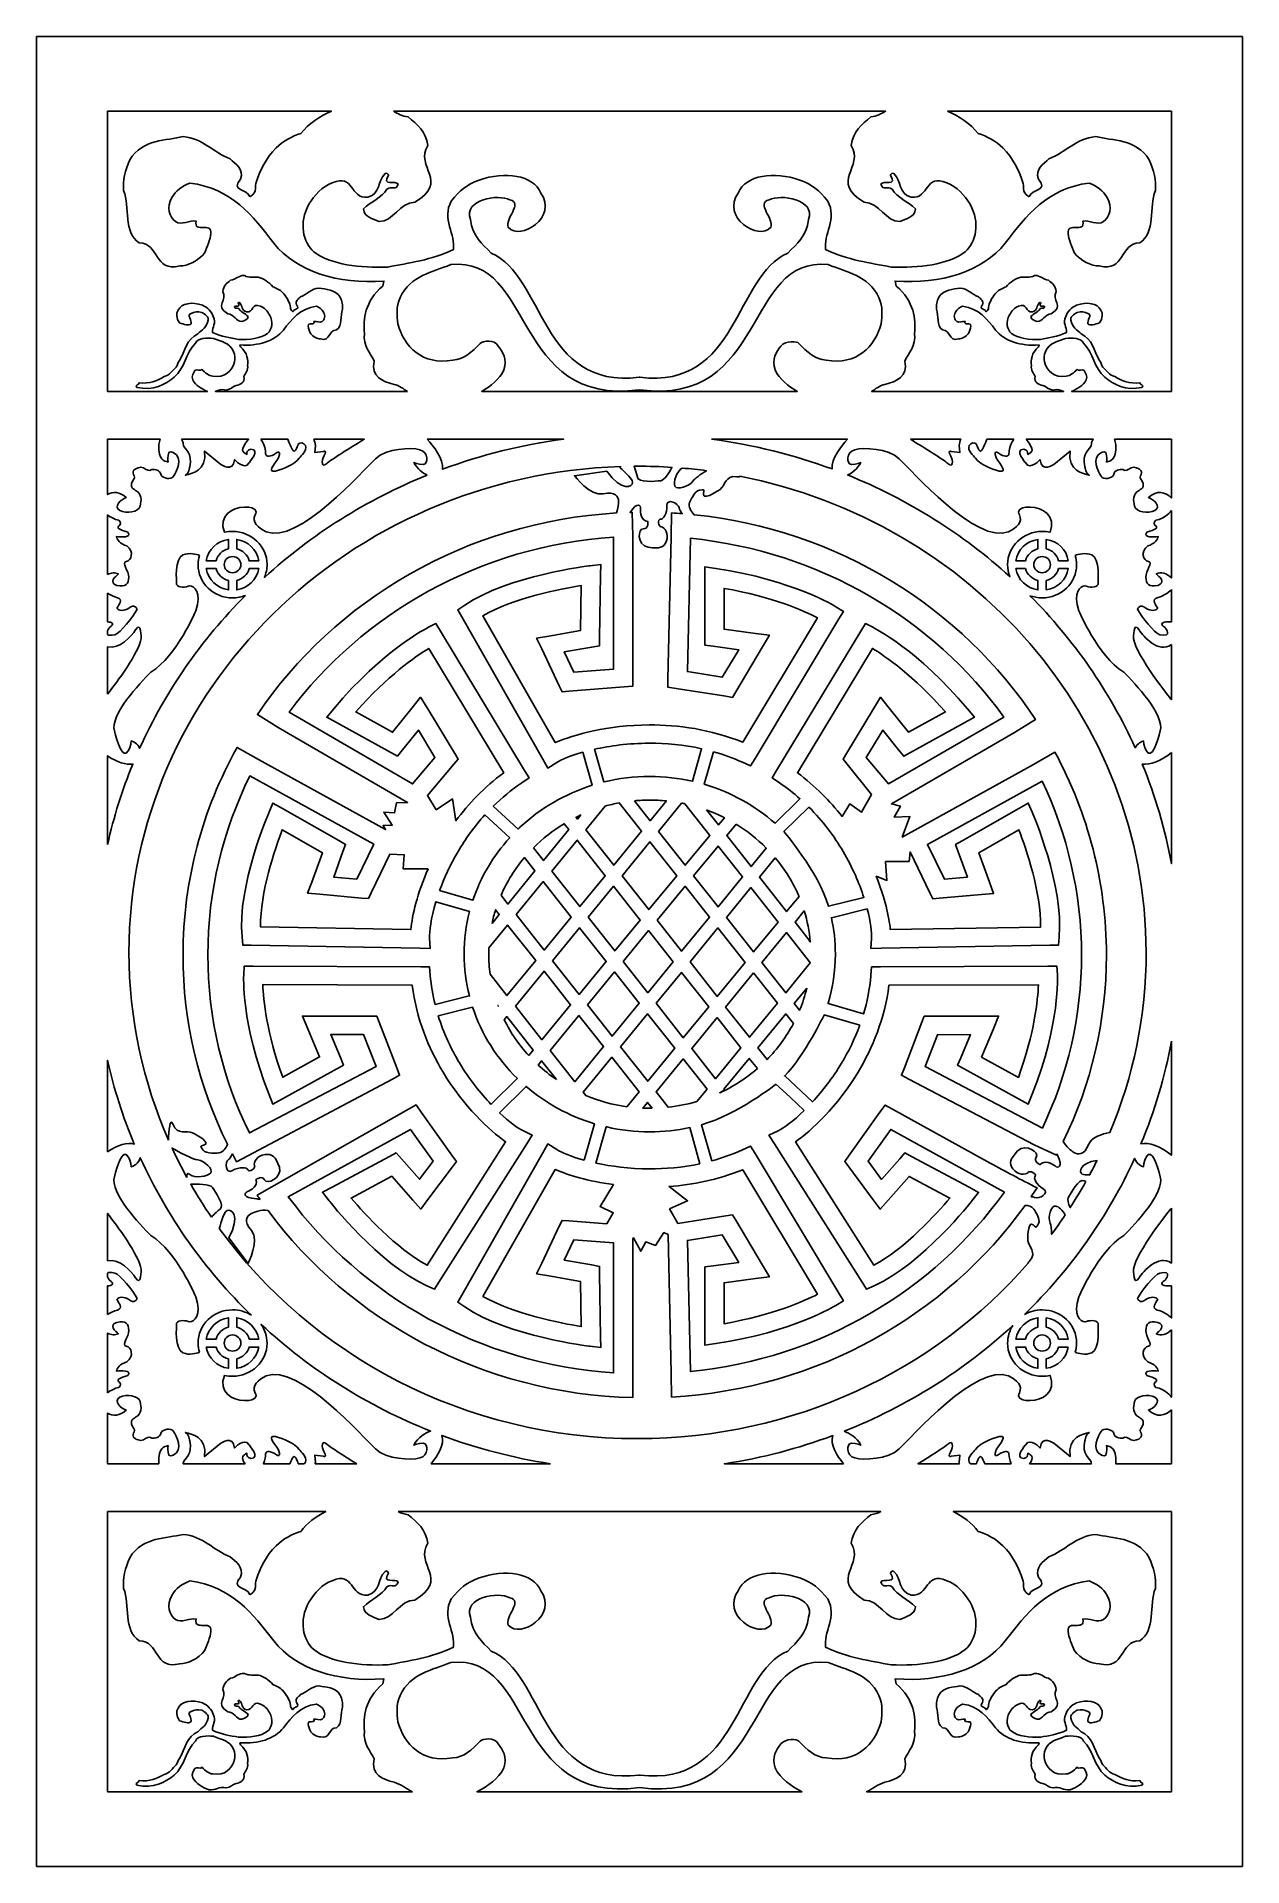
# Model space of a CAD drawing. Header units: centimetres. Extents: x 19 to 51.3, y -22.3 to 26.7.
import ezdxf

# ---------------------------------------------------------------- set-up
doc = ezdxf.new("R2010")
doc.units = ezdxf.units.CM
doc.header["$MEASUREMENT"] = 0
doc.layers.add('layer 1', color=7, linetype='Continuous')

msp = doc.modelspace()

# ---------------------------------------------------------------- linework, layer by layer
at = {"layer": 'layer 1', "color": 18}
for points, knots in [([(19.02931, 26.67519), (19.02931, 26.67519), (51.30372, 26.67519), (51.30372, 26.67519), (51.30372, 26.67519), (51.30372, 26.67519), (51.30372, -22.32481), (51.30372, -22.32481), (51.30372, -22.32481), (51.30372, -22.32481), (19.02931, -22.32481), (19.02931, -22.32481), (19.02931, -22.32481), (19.02931, -22.32481), (19.02931, 26.67519), (19.02931, 26.67519)], [0, 0, 0, 0, 0.2, 0.2, 0.2, 0.2, 0.4, 0.4, 0.4, 0.4, 0.6, 0.6, 0.6, 0.6, 1, 1, 1, 1]), ([(28.9555, 17.17519), (28.83868, 17.24561), (28.73688, 17.32792), (28.59722, 17.36078), (28.59722, 17.36078), (28.29042, 17.43297), (27.9715, 17.56812), (28.06645, 17.98651), (28.06645, 17.98651), (27.96858, 18.18976), (27.75215, 18.40096), (27.80594, 18.72881), (27.80594, 18.72881), (27.7637, 19.09938), (27.81576, 19.58784), (28.29328, 19.9963), (28.29328, 19.9963), (28.29328, 19.9963), (28.32629, 20.12871), (28.32629, 20.12871), (28.32629, 20.12871), (27.08417, 20.04046), (25.99426, 20.37704), (25.37788, 21.14316), (25.37788, 21.14316), (24.82685, 21.87372), (24.2451, 22.61157), (23.13434, 22.75273), (23.13434, 22.75273), (22.94398, 22.67741), (22.73505, 22.54631), (22.65283, 22.36539), (22.65283, 22.36539), (22.49883, 22.10105), (22.57815, 21.84204), (22.74776, 21.72202), (22.74776, 21.72202), (22.88667, 21.60919), (23.1489, 21.76786), (23.30228, 21.73179), (23.30228, 21.73179), (23.22183, 21.39013), (23.74211, 21.72835), (23.68831, 21.40051), (23.68831, 21.40051), (23.69007, 21.23993), (23.58121, 21.04514), (23.52566, 20.8779), (23.52566, 20.8779), (23.35961, 20.67662), (23.06672, 20.5252), (22.86009, 20.53381), (22.86009, 20.53381), (22.16203, 20.35752), (22.33337, 21.13854), (21.7748, 21.14979), (21.7748, 21.14979), (21.33954, 21.43248), (21.5311, 22.10848), (21.35801, 22.54984), (21.35801, 22.54984), (21.33605, 22.81545), (21.39798, 23.1013), (21.5213, 23.37278), (21.5213, 23.37278), (21.87834, 23.94978), (22.50634, 23.88205), (22.95263, 23.99741), (22.95263, 23.99741), (23.4886, 23.95136), (23.76814, 23.5651), (24.20977, 23.40105), (24.20977, 23.40105), (24.35276, 23.26729), (24.58373, 23.13284), (24.4911, 22.85413), (24.4911, 22.85413), (24.19999, 22.54211), (24.68906, 22.58726), (24.72553, 22.39836), (24.72553, 22.39836), (24.72553, 22.39836), (24.75623, 22.39117), (24.75623, 22.39117), (24.75623, 22.39117), (24.96109, 22.54318), (24.85283, 22.64881), (24.91247, 22.79505), (24.91247, 22.79505), (25.00512, 23.07369), (25.16946, 23.43567), (25.44202, 23.69198), (25.44202, 23.69198), (25.61225, 23.87231), (25.8785, 24.00995), (26.09959, 24.07807), (26.09959, 24.07807), (26.29634, 24.3351), (26.62328, 24.56142), (26.92196, 24.67519), (26.92196, 24.67519), (26.92196, 24.67519), (20.9278, 24.67519), (20.9278, 24.67519), (20.9278, 24.67519), (20.9278, 24.67519), (20.9278, 17.17519), (20.9278, 17.17519), (20.9278, 17.17519), (20.9278, 17.17519), (23.60156, 17.17519), (23.60156, 17.17519), (23.60156, 17.17519), (23.45155, 17.24399), (23.28352, 17.32508), (23.20773, 17.48112), (23.20773, 17.48112), (23.17124, 17.59092), (23.22189, 17.67387), (23.26773, 17.73202), (23.26773, 17.73202), (23.31195, 17.78192), (23.42419, 17.7057), (23.45792, 17.76099), (23.45792, 17.76099), (23.54436, 17.67083), (23.63239, 17.58895), (23.74688, 17.58433), (23.74688, 17.58433), (24.07028, 17.52626), (24.25936, 17.72861), (24.32823, 17.96581), (24.32823, 17.96581), (24.33372, 18.05392), (24.35128, 18.14489), (24.30109, 18.24358), (24.30109, 18.24358), (24.19664, 18.47945), (23.96035, 18.5107), (23.76831, 18.59178), (23.76831, 18.59178), (23.57562, 18.60955), (23.34505, 18.61054), (23.28162, 18.46144), (23.28162, 18.46144), (23.02575, 18.2118), (22.99106, 17.79321), (22.7142, 17.55441), (22.7142, 17.55441), (22.46791, 17.35437), (22.15863, 17.18688), (21.71503, 17.2798), (21.71503, 17.2798), (21.64961, 17.3591), (21.77297, 17.3408), (21.77365, 17.40409), (21.77365, 17.40409), (22.0551, 17.36773), (22.25806, 17.46286), (22.44006, 17.56883), (22.44006, 17.56883), (22.59721, 17.6058), (22.6679, 17.73295), (22.76689, 17.82727), (22.76689, 17.82727), (22.81113, 17.87715), (22.80453, 17.96242), (22.85767, 17.9986), (22.85767, 17.9986), (22.99906, 18.25288), (23.05242, 18.58904), (23.34164, 18.71235), (23.34164, 18.71235), (23.44222, 18.81495), (23.59684, 18.89868), (23.61987, 19.07775), (23.61987, 19.07775), (23.64634, 19.15501), (23.53731, 19.24776), (23.45339, 19.29114), (23.45339, 19.29114), (23.34368, 19.32058), (23.24699, 19.29781), (23.16966, 19.25594), (23.16966, 19.25594), (23.02622, 19.23009), (23.20229, 19.06631), (23.16375, 18.98619), (23.16375, 18.98619), (23.1042, 18.91693), (22.96462, 18.97091), (22.85655, 19.00859), (22.85655, 19.00859), (22.76601, 19.13724), (22.75527, 19.26104), (22.818, 19.34683), (22.818, 19.34683), (22.90148, 19.5401), (23.19727, 19.57814), (23.46754, 19.48389), (23.46754, 19.48389), (23.6071, 19.42992), (23.72021, 19.29868), (23.75512, 19.18063), (23.75512, 19.18063), (23.85864, 18.99978), (23.71293, 18.90232), (23.74144, 18.75119), (23.74144, 18.75119), (23.97383, 18.64012), (24.2101, 18.60892), (24.4327, 18.56656), (24.4327, 18.56656), (24.71891, 18.55501), (25.03729, 18.59047), (25.21357, 18.72667), (25.21357, 18.72667), (25.32465, 18.82386), (25.37665, 19.03342), (25.26423, 19.22796), (25.26423, 19.22796), (25.20197, 19.32379), (25.1276, 19.41681), (25.01953, 19.45449), (25.01953, 19.45449), (24.7855, 19.5573), (24.83681, 19.28524), (24.64412, 19.30301), (24.64412, 19.30301), (24.50134, 19.34046), (24.54949, 19.47017), (24.46144, 19.55206), (24.46144, 19.55206), (24.42996, 19.56834), (24.43566, 19.5381), (24.42357, 19.53527), (24.42357, 19.53527), (24.50363, 19.41204), (24.34468, 19.48512), (24.32459, 19.44092), (24.32459, 19.44092), (24.34489, 19.36678), (24.39074, 19.42491), (24.44158, 19.38954), (24.44158, 19.38954), (24.49336, 19.29912), (24.61197, 19.25598), (24.68951, 19.17951), (24.68951, 19.17951), (24.68402, 19.09139), (24.58891, 19.07694), (24.52531, 19.04614), (24.52531, 19.04614), (24.37451, 19.04225), (24.31044, 19.24817), (24.14924, 19.24966), (24.14924, 19.24966), (23.77635, 19.46973), (24.15173, 19.62123), (24.01099, 19.84859), (24.01099, 19.84859), (24.02768, 19.99455), (24.12345, 20.07237), (24.21925, 20.15014), (24.21925, 20.15014), (24.3611, 20.16774), (24.43019, 20.28663), (24.58984, 20.27683), (24.58984, 20.27683), (24.72623, 20.20631), (24.83661, 20.2402), (24.96161, 20.23015), (24.96161, 20.23015), (25.09387, 20.19813), (25.25851, 20.09482), (25.35067, 19.97443), (25.35067, 19.97443), (25.43778, 19.94759), (25.54269, 19.89335), (25.60977, 19.8223), (25.60977, 19.8223), (25.71717, 19.72131), (25.78191, 19.57868), (25.81842, 19.46888), (25.81842, 19.46888), (25.84193, 19.41126), (25.79927, 19.36964), (25.87999, 19.30974), (25.87999, 19.30974), (25.87999, 19.30974), (25.89208, 19.31257), (25.89208, 19.31257), (25.89208, 19.31257), (25.90645, 19.38701), (26.09916, 19.36922), (25.98445, 19.49216), (25.98445, 19.49216), (25.94796, 19.60198), (26.03897, 19.65495), (26.09531, 19.70766), (26.09531, 19.70766), (26.26932, 19.77231), (26.37947, 19.9245), (26.59065, 19.94264), (26.59065, 19.94264), (26.76651, 19.89719), (27.01396, 19.92388), (27.15464, 19.69652), (27.15464, 19.69652), (27.20323, 19.58955), (27.22764, 19.47692), (27.21898, 19.37227), (27.21898, 19.37227), (27.15078, 19.19835), (27.22626, 18.93199), (27.05476, 18.8206), (27.05476, 18.8206), (26.83466, 18.81617), (26.90218, 18.50843), (26.62712, 18.57788), (26.62712, 18.57788), (26.5457, 18.5745), (26.4303, 18.63416), (26.36487, 18.71347), (26.36487, 18.71347), (26.34299, 18.77937), (26.30009, 18.85612), (26.30078, 18.91939), (26.30078, 18.91939), (26.27958, 19.04857), (26.48458, 18.91531), (26.45289, 19.04993), (26.45289, 19.04993), (26.51332, 19.06414), (26.61664, 19.00161), (26.67138, 19.04608), (26.67138, 19.04608), (26.73821, 19.09337), (26.76946, 19.19543), (26.70879, 19.29958), (26.70879, 19.29958), (26.67639, 19.37087), (26.59407, 19.42253), (26.51906, 19.45221), (26.51906, 19.45221), (26.08139, 19.39658), (25.85217, 19.10585), (25.63505, 18.81799), (25.63505, 18.81799), (25.39217, 18.51612), (24.96271, 18.3835), (24.47328, 18.41827), (24.47328, 18.41827), (24.47328, 18.41827), (24.4863, 18.36609), (24.4863, 18.36609), (24.4863, 18.36609), (24.67445, 18.20515), (24.69496, 18.01268), (24.67832, 17.86667), (24.67832, 17.86667), (24.69951, 17.73749), (24.61423, 17.65426), (24.57567, 17.57417), (24.57567, 17.57417), (24.61308, 17.40932), (24.48742, 17.35607), (24.36653, 17.32762), (24.36653, 17.32762), (24.26982, 17.30487), (24.21921, 17.22192), (24.10153, 17.21001), (24.10153, 17.21001), (23.97564, 17.24601), (23.90073, 17.20363), (23.81306, 17.17519), (23.81306, 17.17519), (23.81306, 17.17519), (28.9555, 17.17519), (28.9555, 17.17519)], [0, 0, 0, 0, 0.01041667, 0.01041667, 0.01041667, 0.01041667, 0.02083333, 0.02083333, 0.02083333, 0.02083333, 0.03125, 0.03125, 0.03125, 0.03125, 0.04166667, 0.04166667, 0.04166667, 0.04166667, 0.05208333, 0.05208333, 0.05208333, 0.05208333, 0.0625, 0.0625, 0.0625, 0.0625, 0.07291667, 0.07291667, 0.07291667, 0.07291667, 0.08333333, 0.08333333, 0.08333333, 0.08333333, 0.09375, 0.09375, 0.09375, 0.09375, 0.10416667, 0.10416667, 0.10416667, 0.10416667, 0.11458333, 0.11458333, 0.11458333, 0.11458333, 0.125, 0.125, 0.125, 0.125, 0.13541667, 0.13541667, 0.13541667, 0.13541667, 0.14583333, 0.14583333, 0.14583333, 0.14583333, 0.15625, 0.15625, 0.15625, 0.15625, 0.16666667, 0.16666667, 0.16666667, 0.16666667, 0.17708333, 0.17708333, 0.17708333, 0.17708333, 0.1875, 0.1875, 0.1875, 0.1875, 0.19791667, 0.19791667, 0.19791667, 0.19791667, 0.20833333, 0.20833333, 0.20833333, 0.20833333, 0.21875, 0.21875, 0.21875, 0.21875, 0.22916667, 0.22916667, 0.22916667, 0.22916667, 0.23958333, 0.23958333, 0.23958333, 0.23958333, 0.25, 0.25, 0.25, 0.25, 0.26041667, 0.26041667, 0.26041667, 0.26041667, 0.27083333, 0.27083333, 0.27083333, 0.27083333, 0.28125, 0.28125, 0.28125, 0.28125, 0.29166667, 0.29166667, 0.29166667, 0.29166667, 0.30208333, 0.30208333, 0.30208333, 0.30208333, 0.3125, 0.3125, 0.3125, 0.3125, 0.32291667, 0.32291667, 0.32291667, 0.32291667, 0.33333333, 0.33333333, 0.33333333, 0.33333333, 0.34375, 0.34375, 0.34375, 0.34375, 0.35416667, 0.35416667, 0.35416667, 0.35416667, 0.36458333, 0.36458333, 0.36458333, 0.36458333, 0.375, 0.375, 0.375, 0.375, 0.38541667, 0.38541667, 0.38541667, 0.38541667, 0.39583333, 0.39583333, 0.39583333, 0.39583333, 0.40625, 0.40625, 0.40625, 0.40625, 0.41666667, 0.41666667, 0.41666667, 0.41666667, 0.42708333, 0.42708333, 0.42708333, 0.42708333, 0.4375, 0.4375, 0.4375, 0.4375, 0.44791667, 0.44791667, 0.44791667, 0.44791667, 0.45833333, 0.45833333, 0.45833333, 0.45833333, 0.46875, 0.46875, 0.46875, 0.46875, 0.47916667, 0.47916667, 0.47916667, 0.47916667, 0.48958333, 0.48958333, 0.48958333, 0.48958333, 0.5, 0.5, 0.5, 0.5, 0.51041667, 0.51041667, 0.51041667, 0.51041667, 0.52083333, 0.52083333, 0.52083333, 0.52083333, 0.53125, 0.53125, 0.53125, 0.53125, 0.54166667, 0.54166667, 0.54166667, 0.54166667, 0.55208333, 0.55208333, 0.55208333, 0.55208333, 0.5625, 0.5625, 0.5625, 0.5625, 0.57291667, 0.57291667, 0.57291667, 0.57291667, 0.58333333, 0.58333333, 0.58333333, 0.58333333, 0.59375, 0.59375, 0.59375, 0.59375, 0.60416667, 0.60416667, 0.60416667, 0.60416667, 0.61458333, 0.61458333, 0.61458333, 0.61458333, 0.625, 0.625, 0.625, 0.625, 0.63541667, 0.63541667, 0.63541667, 0.63541667, 0.64583333, 0.64583333, 0.64583333, 0.64583333, 0.65625, 0.65625, 0.65625, 0.65625, 0.66666667, 0.66666667, 0.66666667, 0.66666667, 0.67708333, 0.67708333, 0.67708333, 0.67708333, 0.6875, 0.6875, 0.6875, 0.6875, 0.69791667, 0.69791667, 0.69791667, 0.69791667, 0.70833333, 0.70833333, 0.70833333, 0.70833333, 0.71875, 0.71875, 0.71875, 0.71875, 0.72916667, 0.72916667, 0.72916667, 0.72916667, 0.73958333, 0.73958333, 0.73958333, 0.73958333, 0.75, 0.75, 0.75, 0.75, 0.76041667, 0.76041667, 0.76041667, 0.76041667, 0.77083333, 0.77083333, 0.77083333, 0.77083333, 0.78125, 0.78125, 0.78125, 0.78125, 0.79166667, 0.79166667, 0.79166667, 0.79166667, 0.80208333, 0.80208333, 0.80208333, 0.80208333, 0.8125, 0.8125, 0.8125, 0.8125, 0.82291667, 0.82291667, 0.82291667, 0.82291667, 0.83333333, 0.83333333, 0.83333333, 0.83333333, 0.84375, 0.84375, 0.84375, 0.84375, 0.85416667, 0.85416667, 0.85416667, 0.85416667, 0.86458333, 0.86458333, 0.86458333, 0.86458333, 0.875, 0.875, 0.875, 0.875, 0.88541667, 0.88541667, 0.88541667, 0.88541667, 0.89583333, 0.89583333, 0.89583333, 0.89583333, 0.90625, 0.90625, 0.90625, 0.90625, 0.91666667, 0.91666667, 0.91666667, 0.91666667, 0.92708333, 0.92708333, 0.92708333, 0.92708333, 0.9375, 0.9375, 0.9375, 0.9375, 0.94791667, 0.94791667, 0.94791667, 0.94791667, 0.95833333, 0.95833333, 0.95833333, 0.95833333, 0.96875, 0.96875, 0.96875, 0.96875, 0.97916667, 0.97916667, 0.97916667, 0.97916667, 1, 1, 1, 1]), ([(28.58068, 24.67519), (28.69867, 24.60823), (28.81818, 24.54298), (28.971, 24.52402), (28.971, 24.52402), (29.21415, 24.32662), (29.4572, 24.12914), (29.49954, 23.7587), (29.49954, 23.7587), (29.14234, 23.1817), (30.09503, 22.79718), (29.14869, 22.23869), (29.14869, 22.23869), (28.73956, 22.23491), (28.57695, 21.7123), (28.19426, 21.72216), (28.19426, 21.72216), (28.03285, 21.80032), (27.79145, 21.83701), (27.77754, 22.06067), (27.77754, 22.06067), (27.97433, 22.25473), (28.27533, 22.3642), (28.40676, 22.59369), (28.40676, 22.59369), (28.53576, 22.68346), (28.65213, 22.53592), (28.70365, 22.72408), (28.70365, 22.72408), (28.65268, 22.83625), (28.24928, 22.65077), (28.45245, 22.96353), (28.45245, 22.96353), (28.42177, 22.97069), (28.43625, 23.04745), (28.35635, 23.00615), (28.35635, 23.00615), (28.13291, 22.79832), (28.25507, 22.46913), (27.89274, 22.3741), (27.89274, 22.3741), (27.40371, 22.32899), (27.53392, 23.01944), (26.93998, 22.75852), (26.93998, 22.75852), (26.6657, 22.6629), (26.47697, 22.42681), (26.31896, 22.1836), (26.31896, 22.1836), (26.03364, 21.68989), (26.16561, 21.15806), (26.44752, 20.9114), (26.44752, 20.9114), (26.89492, 20.56574), (27.70292, 20.47574), (28.42928, 20.50505), (28.42928, 20.50505), (28.99421, 20.61255), (29.59386, 20.69174), (30.18363, 20.97362), (30.18363, 20.97362), (30.25598, 21.35718), (29.86513, 21.80948), (30.12786, 22.26848), (30.12786, 22.26848), (30.36383, 22.56809), (30.52454, 22.69618), (30.87874, 22.83312), (30.87874, 22.83312), (31.56467, 23.07234), (32.31535, 22.97579), (32.52721, 22.48529), (32.52721, 22.48529), (32.98803, 21.85515), (31.98037, 21.18546), (31.64975, 21.57003), (31.64975, 21.57003), (31.55193, 21.77335), (32.06193, 22.23458), (31.69791, 22.30018), (31.69791, 22.30018), (31.3839, 22.47018), (30.45446, 22.31996), (30.63954, 21.77963), (30.63954, 21.77963), (30.69797, 21.32517), (30.94303, 21.13543), (31.19828, 20.87508), (31.19828, 20.87508), (32.62056, 20.26864), (32.51659, 17.22875), (35.15527, 17.55234), (35.15527, 17.55234), (35.15529, 17.55319), (35.15535, 17.554), (35.15536, 17.55484), (35.15536, 17.55484), (35.15914, 17.55435), (35.16275, 17.55408), (35.16651, 17.5536), (35.16651, 17.5536), (35.17028, 17.55408), (35.17389, 17.55435), (35.17767, 17.55484), (35.17767, 17.55484), (35.17768, 17.554), (35.17774, 17.55319), (35.17777, 17.55234), (35.17777, 17.55234), (37.81644, 17.22875), (37.71247, 20.26864), (39.13475, 20.87508), (39.13475, 20.87508), (39.39, 21.13543), (39.63506, 21.32517), (39.69349, 21.77963), (39.69349, 21.77963), (39.87857, 22.31996), (38.94913, 22.47018), (38.63512, 22.30018), (38.63512, 22.30018), (38.27109, 22.23458), (38.7811, 21.77335), (38.68328, 21.57003), (38.68328, 21.57003), (38.35266, 21.18546), (37.345, 21.85515), (37.80582, 22.48529), (37.80582, 22.48529), (38.01768, 22.97579), (38.76836, 23.07234), (39.45429, 22.83312), (39.45429, 22.83312), (39.80849, 22.69618), (39.9692, 22.56809), (40.20517, 22.26848), (40.20517, 22.26848), (40.4679, 21.80948), (40.07705, 21.35718), (40.1494, 20.97362), (40.1494, 20.97362), (40.73917, 20.69174), (41.33882, 20.61255), (41.90375, 20.50505), (41.90375, 20.50505), (42.63011, 20.47574), (43.43811, 20.56574), (43.88551, 20.9114), (43.88551, 20.9114), (44.16742, 21.15806), (44.29939, 21.68989), (44.01407, 22.1836), (44.01407, 22.1836), (43.85606, 22.42681), (43.66733, 22.6629), (43.39305, 22.75852), (43.39305, 22.75852), (42.79911, 23.01944), (42.92932, 22.32899), (42.44029, 22.3741), (42.44029, 22.3741), (42.07796, 22.46913), (42.20012, 22.79832), (41.97668, 23.00615), (41.97668, 23.00615), (41.89678, 23.04745), (41.91126, 22.97069), (41.88058, 22.96353), (41.88058, 22.96353), (42.08375, 22.65077), (41.68035, 22.83625), (41.62938, 22.72408), (41.62938, 22.72408), (41.6809, 22.53592), (41.79727, 22.68346), (41.92627, 22.59369), (41.92627, 22.59369), (42.0577, 22.3642), (42.3587, 22.25473), (42.55549, 22.06067), (42.55549, 22.06067), (42.54158, 21.83701), (42.30018, 21.80032), (42.13877, 21.72216), (42.13877, 21.72216), (41.75608, 21.7123), (41.59347, 22.23491), (41.18433, 22.23869), (41.18433, 22.23869), (40.238, 22.79718), (41.19069, 23.1817), (40.83349, 23.7587), (40.83349, 23.7587), (40.87583, 24.12914), (41.11888, 24.32662), (41.36203, 24.52402), (41.36203, 24.52402), (41.51485, 24.54298), (41.63436, 24.60823), (41.75235, 24.67519), (41.75235, 24.67519), (41.75235, 24.67519), (28.58068, 24.67519), (28.58068, 24.67519)], [0, 0, 0, 0, 0.01923077, 0.01923077, 0.01923077, 0.01923077, 0.03846154, 0.03846154, 0.03846154, 0.03846154, 0.05769231, 0.05769231, 0.05769231, 0.05769231, 0.07692308, 0.07692308, 0.07692308, 0.07692308, 0.09615385, 0.09615385, 0.09615385, 0.09615385, 0.11538462, 0.11538462, 0.11538462, 0.11538462, 0.13461538, 0.13461538, 0.13461538, 0.13461538, 0.15384615, 0.15384615, 0.15384615, 0.15384615, 0.17307692, 0.17307692, 0.17307692, 0.17307692, 0.19230769, 0.19230769, 0.19230769, 0.19230769, 0.21153846, 0.21153846, 0.21153846, 0.21153846, 0.23076923, 0.23076923, 0.23076923, 0.23076923, 0.25, 0.25, 0.25, 0.25, 0.26923077, 0.26923077, 0.26923077, 0.26923077, 0.28846154, 0.28846154, 0.28846154, 0.28846154, 0.30769231, 0.30769231, 0.30769231, 0.30769231, 0.32692308, 0.32692308, 0.32692308, 0.32692308, 0.34615385, 0.34615385, 0.34615385, 0.34615385, 0.36538462, 0.36538462, 0.36538462, 0.36538462, 0.38461538, 0.38461538, 0.38461538, 0.38461538, 0.40384615, 0.40384615, 0.40384615, 0.40384615, 0.42307692, 0.42307692, 0.42307692, 0.42307692, 0.44230769, 0.44230769, 0.44230769, 0.44230769, 0.46153846, 0.46153846, 0.46153846, 0.46153846, 0.48076923, 0.48076923, 0.48076923, 0.48076923, 0.5, 0.5, 0.5, 0.5, 0.51923077, 0.51923077, 0.51923077, 0.51923077, 0.53846154, 0.53846154, 0.53846154, 0.53846154, 0.55769231, 0.55769231, 0.55769231, 0.55769231, 0.57692308, 0.57692308, 0.57692308, 0.57692308, 0.59615385, 0.59615385, 0.59615385, 0.59615385, 0.61538462, 0.61538462, 0.61538462, 0.61538462, 0.63461538, 0.63461538, 0.63461538, 0.63461538, 0.65384615, 0.65384615, 0.65384615, 0.65384615, 0.67307692, 0.67307692, 0.67307692, 0.67307692, 0.69230769, 0.69230769, 0.69230769, 0.69230769, 0.71153846, 0.71153846, 0.71153846, 0.71153846, 0.73076923, 0.73076923, 0.73076923, 0.73076923, 0.75, 0.75, 0.75, 0.75, 0.76923077, 0.76923077, 0.76923077, 0.76923077, 0.78846154, 0.78846154, 0.78846154, 0.78846154, 0.80769231, 0.80769231, 0.80769231, 0.80769231, 0.82692308, 0.82692308, 0.82692308, 0.82692308, 0.84615385, 0.84615385, 0.84615385, 0.84615385, 0.86538462, 0.86538462, 0.86538462, 0.86538462, 0.88461538, 0.88461538, 0.88461538, 0.88461538, 0.90384615, 0.90384615, 0.90384615, 0.90384615, 0.92307692, 0.92307692, 0.92307692, 0.92307692, 0.94230769, 0.94230769, 0.94230769, 0.94230769, 0.96153846, 0.96153846, 0.96153846, 0.96153846, 1, 1, 1, 1]), ([(43.41107, 24.67519), (43.70975, 24.56142), (44.03669, 24.3351), (44.23344, 24.07807), (44.23344, 24.07807), (44.45453, 24.00995), (44.72078, 23.87231), (44.89101, 23.69198), (44.89101, 23.69198), (45.16357, 23.43567), (45.32791, 23.07369), (45.42056, 22.79505), (45.42056, 22.79505), (45.4802, 22.64881), (45.37194, 22.54318), (45.5768, 22.39117), (45.5768, 22.39117), (45.5768, 22.39117), (45.6075, 22.39836), (45.6075, 22.39836), (45.6075, 22.39836), (45.64397, 22.58726), (46.13304, 22.54211), (45.84193, 22.85413), (45.84193, 22.85413), (45.7493, 23.13284), (45.98027, 23.26729), (46.12326, 23.40105), (46.12326, 23.40105), (46.56489, 23.5651), (46.84443, 23.95136), (47.3804, 23.99741), (47.3804, 23.99741), (47.82669, 23.88205), (48.45469, 23.94978), (48.81173, 23.37278), (48.81173, 23.37278), (48.93505, 23.1013), (48.99698, 22.81545), (48.97502, 22.54984), (48.97502, 22.54984), (48.80193, 22.10848), (48.99349, 21.43248), (48.55823, 21.14979), (48.55823, 21.14979), (47.99966, 21.13854), (48.171, 20.35752), (47.47294, 20.53381), (47.47294, 20.53381), (47.26631, 20.5252), (46.97342, 20.67662), (46.80737, 20.8779), (46.80737, 20.8779), (46.75182, 21.04514), (46.64296, 21.23993), (46.64472, 21.40051), (46.64472, 21.40051), (46.59092, 21.72835), (47.1112, 21.39013), (47.03075, 21.73179), (47.03075, 21.73179), (47.18413, 21.76786), (47.44636, 21.60919), (47.58527, 21.72202), (47.58527, 21.72202), (47.75488, 21.84204), (47.8342, 22.10105), (47.6802, 22.36539), (47.6802, 22.36539), (47.59798, 22.54631), (47.38905, 22.67741), (47.19869, 22.75273), (47.19869, 22.75273), (46.08793, 22.61157), (45.50618, 21.87372), (44.95515, 21.14316), (44.95515, 21.14316), (44.33877, 20.37704), (43.24886, 20.04046), (42.00674, 20.12871), (42.00674, 20.12871), (42.00674, 20.12871), (42.03975, 19.9963), (42.03975, 19.9963), (42.03975, 19.9963), (42.51727, 19.58784), (42.56932, 19.09938), (42.52709, 18.72881), (42.52709, 18.72881), (42.58088, 18.40096), (42.36445, 18.18976), (42.26658, 17.98651), (42.26658, 17.98651), (42.36153, 17.56812), (42.04261, 17.43297), (41.73581, 17.36078), (41.73581, 17.36078), (41.59615, 17.32792), (41.49435, 17.24561), (41.37753, 17.17519), (41.37753, 17.17519), (41.37753, 17.17519), (46.51997, 17.17519), (46.51997, 17.17519), (46.51997, 17.17519), (46.4323, 17.20363), (46.35739, 17.24601), (46.2315, 17.21001), (46.2315, 17.21001), (46.11382, 17.22192), (46.06321, 17.30487), (45.9665, 17.32762), (45.9665, 17.32762), (45.84561, 17.35607), (45.71995, 17.40932), (45.75736, 17.57417), (45.75736, 17.57417), (45.7188, 17.65426), (45.63352, 17.73749), (45.65471, 17.86667), (45.65471, 17.86667), (45.63807, 18.01268), (45.65858, 18.20515), (45.84673, 18.36609), (45.84673, 18.36609), (45.84673, 18.36609), (45.85975, 18.41827), (45.85975, 18.41827), (45.85975, 18.41827), (45.37032, 18.3835), (44.94086, 18.51612), (44.69798, 18.81799), (44.69798, 18.81799), (44.48086, 19.10585), (44.25164, 19.39658), (43.81397, 19.45221), (43.81397, 19.45221), (43.73896, 19.42253), (43.65664, 19.37087), (43.62424, 19.29958), (43.62424, 19.29958), (43.56357, 19.19543), (43.59482, 19.09337), (43.66165, 19.04608), (43.66165, 19.04608), (43.71639, 19.00161), (43.81971, 19.06414), (43.88014, 19.04993), (43.88014, 19.04993), (43.84845, 18.91531), (44.05345, 19.04857), (44.03225, 18.91939), (44.03225, 18.91939), (44.03294, 18.85612), (43.99004, 18.77937), (43.96816, 18.71347), (43.96816, 18.71347), (43.90273, 18.63416), (43.78733, 18.5745), (43.70591, 18.57788), (43.70591, 18.57788), (43.43085, 18.50843), (43.49837, 18.81617), (43.27827, 18.8206), (43.27827, 18.8206), (43.10677, 18.93199), (43.18225, 19.19835), (43.11405, 19.37227), (43.11405, 19.37227), (43.10539, 19.47692), (43.1298, 19.58955), (43.17839, 19.69652), (43.17839, 19.69652), (43.31907, 19.92388), (43.56652, 19.89719), (43.74238, 19.94264), (43.74238, 19.94264), (43.95356, 19.9245), (44.06371, 19.77231), (44.23772, 19.70766), (44.23772, 19.70766), (44.29406, 19.65495), (44.38507, 19.60198), (44.34858, 19.49216), (44.34858, 19.49216), (44.23387, 19.36922), (44.42657, 19.38701), (44.44095, 19.31257), (44.44095, 19.31257), (44.44095, 19.31257), (44.45304, 19.30974), (44.45304, 19.30974), (44.45304, 19.30974), (44.53376, 19.36964), (44.4911, 19.41126), (44.51461, 19.46888), (44.51461, 19.46888), (44.55112, 19.57868), (44.61586, 19.72131), (44.72326, 19.8223), (44.72326, 19.8223), (44.79034, 19.89335), (44.89525, 19.94759), (44.98236, 19.97443), (44.98236, 19.97443), (45.07452, 20.09482), (45.23916, 20.19813), (45.37142, 20.23015), (45.37142, 20.23015), (45.49642, 20.2402), (45.6068, 20.20631), (45.74319, 20.27683), (45.74319, 20.27683), (45.90283, 20.28663), (45.97193, 20.16774), (46.11378, 20.15014), (46.11378, 20.15014), (46.20958, 20.07237), (46.30535, 19.99455), (46.32204, 19.84859), (46.32204, 19.84859), (46.1813, 19.62123), (46.55668, 19.46973), (46.18379, 19.24966), (46.18379, 19.24966), (46.02259, 19.24817), (45.95852, 19.04225), (45.80772, 19.04614), (45.80772, 19.04614), (45.74412, 19.07694), (45.64901, 19.09139), (45.64352, 19.17951), (45.64352, 19.17951), (45.72106, 19.25598), (45.83967, 19.29912), (45.89145, 19.38954), (45.89145, 19.38954), (45.94229, 19.42491), (45.98814, 19.36678), (46.00844, 19.44092), (46.00844, 19.44092), (45.98835, 19.48512), (45.8294, 19.41204), (45.90946, 19.53527), (45.90946, 19.53527), (45.89737, 19.5381), (45.90307, 19.56834), (45.87159, 19.55206), (45.87159, 19.55206), (45.78354, 19.47017), (45.83169, 19.34046), (45.68891, 19.30301), (45.68891, 19.30301), (45.49622, 19.28524), (45.54753, 19.5573), (45.3135, 19.45449), (45.3135, 19.45449), (45.20543, 19.41681), (45.13106, 19.32379), (45.0688, 19.22796), (45.0688, 19.22796), (44.95638, 19.03342), (45.00838, 18.82386), (45.11946, 18.72667), (45.11946, 18.72667), (45.29574, 18.59047), (45.61412, 18.55501), (45.90033, 18.56656), (45.90033, 18.56656), (46.12293, 18.60892), (46.3592, 18.64012), (46.59159, 18.75119), (46.59159, 18.75119), (46.6201, 18.90232), (46.47439, 18.99978), (46.57791, 19.18063), (46.57791, 19.18063), (46.61281, 19.29868), (46.72593, 19.42992), (46.86549, 19.48389), (46.86549, 19.48389), (47.13576, 19.57814), (47.43155, 19.5401), (47.51503, 19.34683), (47.51503, 19.34683), (47.57776, 19.26104), (47.56702, 19.13724), (47.47648, 19.00859), (47.47648, 19.00859), (47.36841, 18.97091), (47.22883, 18.91693), (47.16928, 18.98619), (47.16928, 18.98619), (47.13074, 19.06631), (47.30681, 19.23009), (47.16337, 19.25594), (47.16337, 19.25594), (47.08604, 19.29781), (46.98935, 19.32058), (46.87964, 19.29114), (46.87964, 19.29114), (46.79572, 19.24776), (46.68669, 19.15501), (46.71316, 19.07775), (46.71316, 19.07775), (46.73619, 18.89868), (46.89081, 18.81495), (46.99139, 18.71235), (46.99139, 18.71235), (47.28061, 18.58904), (47.33397, 18.25288), (47.47536, 17.9986), (47.47536, 17.9986), (47.5285, 17.96242), (47.5219, 17.87715), (47.56614, 17.82727), (47.56614, 17.82727), (47.66513, 17.73295), (47.73582, 17.6058), (47.89297, 17.56883), (47.89297, 17.56883), (48.07497, 17.46286), (48.27793, 17.36773), (48.55938, 17.40409), (48.55938, 17.40409), (48.56006, 17.3408), (48.68342, 17.3591), (48.618, 17.2798), (48.618, 17.2798), (48.1744, 17.18688), (47.86512, 17.35437), (47.61883, 17.55441), (47.61883, 17.55441), (47.34197, 17.79321), (47.30728, 18.2118), (47.05141, 18.46144), (47.05141, 18.46144), (46.98798, 18.61054), (46.75741, 18.60955), (46.56472, 18.59178), (46.56472, 18.59178), (46.37268, 18.5107), (46.13639, 18.47945), (46.03194, 18.24358), (46.03194, 18.24358), (45.98175, 18.14489), (45.99931, 18.05392), (46.0048, 17.96581), (46.0048, 17.96581), (46.07367, 17.72861), (46.26275, 17.52626), (46.58615, 17.58433), (46.58615, 17.58433), (46.70064, 17.58895), (46.78867, 17.67083), (46.87511, 17.76099), (46.87511, 17.76099), (46.90884, 17.7057), (47.02108, 17.78192), (47.0653, 17.73202), (47.0653, 17.73202), (47.11114, 17.67387), (47.16179, 17.59092), (47.1253, 17.48112), (47.1253, 17.48112), (47.04951, 17.32508), (46.88148, 17.24399), (46.73147, 17.17519), (46.73147, 17.17519), (46.73147, 17.17519), (49.40523, 17.17519), (49.40523, 17.17519), (49.40523, 17.17519), (49.40523, 17.17519), (49.40523, 24.67519), (49.40523, 24.67519), (49.40523, 24.67519), (49.40523, 24.67519), (43.41107, 24.67519), (43.41107, 24.67519)], [0, 0, 0, 0, 0.01041667, 0.01041667, 0.01041667, 0.01041667, 0.02083333, 0.02083333, 0.02083333, 0.02083333, 0.03125, 0.03125, 0.03125, 0.03125, 0.04166667, 0.04166667, 0.04166667, 0.04166667, 0.05208333, 0.05208333, 0.05208333, 0.05208333, 0.0625, 0.0625, 0.0625, 0.0625, 0.07291667, 0.07291667, 0.07291667, 0.07291667, 0.08333333, 0.08333333, 0.08333333, 0.08333333, 0.09375, 0.09375, 0.09375, 0.09375, 0.10416667, 0.10416667, 0.10416667, 0.10416667, 0.11458333, 0.11458333, 0.11458333, 0.11458333, 0.125, 0.125, 0.125, 0.125, 0.13541667, 0.13541667, 0.13541667, 0.13541667, 0.14583333, 0.14583333, 0.14583333, 0.14583333, 0.15625, 0.15625, 0.15625, 0.15625, 0.16666667, 0.16666667, 0.16666667, 0.16666667, 0.17708333, 0.17708333, 0.17708333, 0.17708333, 0.1875, 0.1875, 0.1875, 0.1875, 0.19791667, 0.19791667, 0.19791667, 0.19791667, 0.20833333, 0.20833333, 0.20833333, 0.20833333, 0.21875, 0.21875, 0.21875, 0.21875, 0.22916667, 0.22916667, 0.22916667, 0.22916667, 0.23958333, 0.23958333, 0.23958333, 0.23958333, 0.25, 0.25, 0.25, 0.25, 0.26041667, 0.26041667, 0.26041667, 0.26041667, 0.27083333, 0.27083333, 0.27083333, 0.27083333, 0.28125, 0.28125, 0.28125, 0.28125, 0.29166667, 0.29166667, 0.29166667, 0.29166667, 0.30208333, 0.30208333, 0.30208333, 0.30208333, 0.3125, 0.3125, 0.3125, 0.3125, 0.32291667, 0.32291667, 0.32291667, 0.32291667, 0.33333333, 0.33333333, 0.33333333, 0.33333333, 0.34375, 0.34375, 0.34375, 0.34375, 0.35416667, 0.35416667, 0.35416667, 0.35416667, 0.36458333, 0.36458333, 0.36458333, 0.36458333, 0.375, 0.375, 0.375, 0.375, 0.38541667, 0.38541667, 0.38541667, 0.38541667, 0.39583333, 0.39583333, 0.39583333, 0.39583333, 0.40625, 0.40625, 0.40625, 0.40625, 0.41666667, 0.41666667, 0.41666667, 0.41666667, 0.42708333, 0.42708333, 0.42708333, 0.42708333, 0.4375, 0.4375, 0.4375, 0.4375, 0.44791667, 0.44791667, 0.44791667, 0.44791667, 0.45833333, 0.45833333, 0.45833333, 0.45833333, 0.46875, 0.46875, 0.46875, 0.46875, 0.47916667, 0.47916667, 0.47916667, 0.47916667, 0.48958333, 0.48958333, 0.48958333, 0.48958333, 0.5, 0.5, 0.5, 0.5, 0.51041667, 0.51041667, 0.51041667, 0.51041667, 0.52083333, 0.52083333, 0.52083333, 0.52083333, 0.53125, 0.53125, 0.53125, 0.53125, 0.54166667, 0.54166667, 0.54166667, 0.54166667, 0.55208333, 0.55208333, 0.55208333, 0.55208333, 0.5625, 0.5625, 0.5625, 0.5625, 0.57291667, 0.57291667, 0.57291667, 0.57291667, 0.58333333, 0.58333333, 0.58333333, 0.58333333, 0.59375, 0.59375, 0.59375, 0.59375, 0.60416667, 0.60416667, 0.60416667, 0.60416667, 0.61458333, 0.61458333, 0.61458333, 0.61458333, 0.625, 0.625, 0.625, 0.625, 0.63541667, 0.63541667, 0.63541667, 0.63541667, 0.64583333, 0.64583333, 0.64583333, 0.64583333, 0.65625, 0.65625, 0.65625, 0.65625, 0.66666667, 0.66666667, 0.66666667, 0.66666667, 0.67708333, 0.67708333, 0.67708333, 0.67708333, 0.6875, 0.6875, 0.6875, 0.6875, 0.69791667, 0.69791667, 0.69791667, 0.69791667, 0.70833333, 0.70833333, 0.70833333, 0.70833333, 0.71875, 0.71875, 0.71875, 0.71875, 0.72916667, 0.72916667, 0.72916667, 0.72916667, 0.73958333, 0.73958333, 0.73958333, 0.73958333, 0.75, 0.75, 0.75, 0.75, 0.76041667, 0.76041667, 0.76041667, 0.76041667, 0.77083333, 0.77083333, 0.77083333, 0.77083333, 0.78125, 0.78125, 0.78125, 0.78125, 0.79166667, 0.79166667, 0.79166667, 0.79166667, 0.80208333, 0.80208333, 0.80208333, 0.80208333, 0.8125, 0.8125, 0.8125, 0.8125, 0.82291667, 0.82291667, 0.82291667, 0.82291667, 0.83333333, 0.83333333, 0.83333333, 0.83333333, 0.84375, 0.84375, 0.84375, 0.84375, 0.85416667, 0.85416667, 0.85416667, 0.85416667, 0.86458333, 0.86458333, 0.86458333, 0.86458333, 0.875, 0.875, 0.875, 0.875, 0.88541667, 0.88541667, 0.88541667, 0.88541667, 0.89583333, 0.89583333, 0.89583333, 0.89583333, 0.90625, 0.90625, 0.90625, 0.90625, 0.91666667, 0.91666667, 0.91666667, 0.91666667, 0.92708333, 0.92708333, 0.92708333, 0.92708333, 0.9375, 0.9375, 0.9375, 0.9375, 0.94791667, 0.94791667, 0.94791667, 0.94791667, 0.95833333, 0.95833333, 0.95833333, 0.95833333, 0.96875, 0.96875, 0.96875, 0.96875, 0.97916667, 0.97916667, 0.97916667, 0.97916667, 1, 1, 1, 1]), ([(35.16652, 17.21589), (31.74074, 16.76949), (32.37467, 20.81), (30.11542, 20.56905), (30.11542, 20.56905), (29.62806, 20.36329), (29.02837, 20.28398), (28.76329, 19.68537), (28.76329, 19.68537), (28.63591, 19.4349), (28.68048, 19.20404), (28.69443, 18.98044), (28.69443, 18.98044), (28.86922, 18.37843), (29.34907, 17.8649), (30.16982, 18.01227), (30.16982, 18.01227), (30.46038, 18.02399), (30.68381, 18.23181), (30.90317, 18.46064), (30.90317, 18.46064), (30.97846, 18.53043), (31.27762, 18.57692), (31.38586, 18.38707), (31.38586, 18.38707), (31.5022, 18.23953), (31.63074, 18.02901), (31.53813, 17.75034), (31.53813, 17.75034), (31.413, 17.49273), (31.18887, 17.31561), (30.94268, 17.17519), (30.94268, 17.17519), (30.94268, 17.17519), (39.39035, 17.17519), (39.39035, 17.17519), (39.39035, 17.17519), (39.14416, 17.31561), (38.92003, 17.49273), (38.7949, 17.75034), (38.7949, 17.75034), (38.70229, 18.02901), (38.83083, 18.23953), (38.94717, 18.38707), (38.94717, 18.38707), (39.07506, 18.54104), (39.39115, 18.51791), (39.42986, 18.46064), (39.42986, 18.46064), (39.64922, 18.23181), (39.87265, 18.02399), (40.16321, 18.01227), (40.16321, 18.01227), (40.98396, 17.8649), (41.46381, 18.37843), (41.6386, 18.98044), (41.6386, 18.98044), (41.65255, 19.20404), (41.69712, 19.4349), (41.56974, 19.68537), (41.56974, 19.68537), (41.30466, 20.28398), (40.70497, 20.36329), (40.21761, 20.56905), (40.21761, 20.56905), (37.95836, 20.81), (38.59231, 16.76949), (35.16652, 17.21589)], [0, 0, 0, 0, 0.05555556, 0.05555556, 0.05555556, 0.05555556, 0.11111111, 0.11111111, 0.11111111, 0.11111111, 0.16666667, 0.16666667, 0.16666667, 0.16666667, 0.22222222, 0.22222222, 0.22222222, 0.22222222, 0.27777778, 0.27777778, 0.27777778, 0.27777778, 0.33333333, 0.33333333, 0.33333333, 0.33333333, 0.38888889, 0.38888889, 0.38888889, 0.38888889, 0.44444444, 0.44444444, 0.44444444, 0.44444444, 0.5, 0.5, 0.5, 0.5, 0.55555556, 0.55555556, 0.55555556, 0.55555556, 0.61111111, 0.61111111, 0.61111111, 0.61111111, 0.66666667, 0.66666667, 0.66666667, 0.66666667, 0.72222222, 0.72222222, 0.72222222, 0.72222222, 0.77777778, 0.77777778, 0.77777778, 0.77777778, 0.83333333, 0.83333333, 0.83333333, 0.83333333, 0.88888889, 0.88888889, 0.88888889, 0.88888889, 1, 1, 1, 1]), ([(20.9278, 15.89378), (20.9278, 15.89378), (22.33841, 15.89378), (22.33841, 15.89378), (22.33841, 15.89378), (22.32445, 15.85057), (22.31192, 15.80273), (22.29942, 15.75211), (22.29942, 15.75211), (22.28623, 15.30761), (22.44441, 15.32031), (22.54986, 15.28221), (22.54986, 15.28221), (22.53667, 15.35841), (22.54986, 15.46001), (22.54986, 15.46001), (22.54986, 15.46001), (22.53667, 15.61241), (22.68167, 15.53621), (22.68167, 15.53621), (22.68167, 15.53621), (22.98485, 15.39651), (22.76077, 15.01551), (22.69486, 14.90121), (22.69486, 14.90121), (22.62894, 14.78691), (22.40486, 14.85041), (22.36532, 14.92661), (22.36532, 14.92661), (22.32577, 15.09171), (22.20714, 15.07901), (22.11488, 15.07901), (22.11488, 15.07901), (22.03578, 15.02821), (21.96988, 15.07901), (21.89078, 15.12981), (21.89078, 15.12981), (21.79851, 15.18061), (21.6667, 15.09171), (21.6667, 15.09171), (21.6667, 15.09171), (21.52171, 15.00281), (21.70623, 14.87581), (21.64034, 14.83771), (21.64034, 14.83771), (21.49534, 14.63451), (21.58761, 14.58371), (21.67988, 14.52021), (21.67988, 14.52021), (21.85124, 14.43131), (21.83807, 14.25351), (21.79851, 14.10111), (21.79851, 14.10111), (21.75897, 13.94871), (21.42942, 13.88521), (21.25809, 13.98681), (21.25809, 13.98681), (21.06036, 14.08841), (21.29762, 14.29161), (21.42942, 14.32971), (21.42942, 14.32971), (21.24875, 14.49413), (21.07574, 14.49647), (20.9278, 14.40973), (20.9278, 14.40973), (20.9278, 14.40973), (20.9278, 15.89378), (20.9278, 15.89378)], [0, 0, 0, 0, 0.05555556, 0.05555556, 0.05555556, 0.05555556, 0.11111111, 0.11111111, 0.11111111, 0.11111111, 0.16666667, 0.16666667, 0.16666667, 0.16666667, 0.22222222, 0.22222222, 0.22222222, 0.22222222, 0.27777778, 0.27777778, 0.27777778, 0.27777778, 0.33333333, 0.33333333, 0.33333333, 0.33333333, 0.38888889, 0.38888889, 0.38888889, 0.38888889, 0.44444444, 0.44444444, 0.44444444, 0.44444444, 0.5, 0.5, 0.5, 0.5, 0.55555556, 0.55555556, 0.55555556, 0.55555556, 0.61111111, 0.61111111, 0.61111111, 0.61111111, 0.66666667, 0.66666667, 0.66666667, 0.66666667, 0.72222222, 0.72222222, 0.72222222, 0.72222222, 0.77777778, 0.77777778, 0.77777778, 0.77777778, 0.83333333, 0.83333333, 0.83333333, 0.83333333, 0.88888889, 0.88888889, 0.88888889, 0.88888889, 1, 1, 1, 1]), ([(22.90335, 15.89378), (22.90335, 15.89378), (24.7028, 15.89378), (24.7028, 15.89378), (24.7028, 15.89378), (24.45016, 15.58616), (24.54161, 15.54819), (24.65889, 15.48541), (24.65889, 15.48541), (24.65889, 15.57431), (24.65889, 15.58701), (24.76434, 15.62511), (24.76434, 15.62511), (25.04115, 15.62511), (24.71162, 15.25681), (24.71162, 15.25681), (24.71162, 15.25681), (24.59298, 15.05361), (24.32936, 15.34571), (24.32936, 15.34571), (24.32936, 15.34571), (24.2898, 14.97741), (23.96028, 15.21871), (23.96028, 15.21871), (23.96028, 15.21871), (23.96028, 15.21871), (23.52529, 15.57431), (23.52529, 15.57431), (23.52529, 15.57431), (23.5912, 15.02821), (23.1694, 14.97741), (23.01121, 14.92661), (23.01121, 14.92661), (23.10348, 14.95201), (23.12985, 15.15521), (23.12985, 15.15521), (23.12985, 15.15521), (23.22212, 15.52351), (22.97167, 15.65051), (22.95848, 15.72671), (22.95848, 15.72671), (22.95015, 15.77491), (22.96291, 15.82308), (22.90335, 15.89378)], [0, 0, 0, 0, 0.08333333, 0.08333333, 0.08333333, 0.08333333, 0.16666667, 0.16666667, 0.16666667, 0.16666667, 0.25, 0.25, 0.25, 0.25, 0.33333333, 0.33333333, 0.33333333, 0.33333333, 0.41666667, 0.41666667, 0.41666667, 0.41666667, 0.5, 0.5, 0.5, 0.5, 0.58333333, 0.58333333, 0.58333333, 0.58333333, 0.66666667, 0.66666667, 0.66666667, 0.66666667, 0.75, 0.75, 0.75, 0.75, 0.83333333, 0.83333333, 0.83333333, 0.83333333, 1, 1, 1, 1]), ([(25.03121, 15.89378), (25.03121, 15.89378), (25.75165, 15.89378), (25.75165, 15.89378), (25.75165, 15.89378), (25.78644, 15.79262), (25.83975, 15.69258), (25.87159, 15.62511), (25.87159, 15.62511), (25.9375, 15.48541), (26.0034, 15.67591), (26.02977, 15.76481), (26.02977, 15.76481), (26.06932, 15.81561), (26.18794, 15.80291), (26.22749, 15.72671), (26.22749, 15.72671), (26.28021, 15.57431), (26.10885, 15.46001), (26.05613, 15.38381), (26.05613, 15.38381), (25.95067, 15.21871), (25.62115, 15.09171), (25.42342, 15.04091), (25.42342, 15.04091), (25.18615, 15.00281), (25.38388, 15.19331), (25.5025, 15.39651), (25.5025, 15.39651), (25.62115, 15.67591), (25.38388, 15.48541), (25.38388, 15.48541), (25.38388, 15.48541), (25.25206, 15.40921), (25.1598, 15.43461), (25.1598, 15.51081), (25.1598, 15.51081), (25.1598, 15.58701), (25.13343, 15.73941), (25.04115, 15.8791), (25.04115, 15.8791), (25.03781, 15.88415), (25.03451, 15.88903), (25.03121, 15.89378)], [0, 0, 0, 0, 0.08333333, 0.08333333, 0.08333333, 0.08333333, 0.16666667, 0.16666667, 0.16666667, 0.16666667, 0.25, 0.25, 0.25, 0.25, 0.33333333, 0.33333333, 0.33333333, 0.33333333, 0.41666667, 0.41666667, 0.41666667, 0.41666667, 0.5, 0.5, 0.5, 0.5, 0.58333333, 0.58333333, 0.58333333, 0.58333333, 0.66666667, 0.66666667, 0.66666667, 0.66666667, 0.75, 0.75, 0.75, 0.75, 0.83333333, 0.83333333, 0.83333333, 0.83333333, 1, 1, 1, 1]), ([(26.44512, 15.89378), (26.44512, 15.89378), (27.79943, 15.89378), (27.79943, 15.89378), (27.79943, 15.89378), (27.4113, 15.65231), (26.90627, 15.34219), (26.79429, 15.24411), (26.79429, 15.24411), (26.64929, 15.11711), (26.64929, 15.29491), (26.72838, 15.46001), (26.72838, 15.46001), (26.80747, 15.62511), (26.70201, 15.56161), (26.70201, 15.56161), (26.70201, 15.56161), (26.70201, 15.56161), (26.47793, 15.53621), (26.47793, 15.53621), (26.47793, 15.53621), (26.47793, 15.53621), (26.49112, 15.72671), (26.49112, 15.72671), (26.49112, 15.72671), (26.48794, 15.78793), (26.47019, 15.84395), (26.44512, 15.89378)], [0, 0, 0, 0, 0.125, 0.125, 0.125, 0.125, 0.25, 0.25, 0.25, 0.25, 0.375, 0.375, 0.375, 0.375, 0.5, 0.5, 0.5, 0.5, 0.625, 0.625, 0.625, 0.625, 0.75, 0.75, 0.75, 0.75, 1, 1, 1, 1]), ([(29.48458, 15.89378), (29.48458, 15.89378), (33.1344, 15.89378), (33.1344, 15.89378), (33.1344, 15.89378), (32.00894, 15.74548), (30.92392, 15.47284), (29.89501, 15.09114), (29.89501, 15.09114), (29.91918, 15.36612), (29.64834, 15.71192), (29.48458, 15.89378)], [0, 0, 0, 0, 0.25, 0.25, 0.25, 0.25, 0.5, 0.5, 0.5, 0.5, 1, 1, 1, 1]), ([(37.0949, 15.89378), (37.0949, 15.89378), (40.73189, 15.89378), (40.73189, 15.89378), (40.73189, 15.89378), (40.56912, 15.713), (40.3005, 15.37021), (40.32111, 15.09601), (40.32111, 15.09601), (39.29609, 15.47515), (38.21556, 15.7461), (37.0949, 15.89378)], [0, 0, 0, 0, 0.25, 0.25, 0.25, 0.25, 0.5, 0.5, 0.5, 0.5, 1, 1, 1, 1]), ([(42.41698, 15.89378), (42.41698, 15.89378), (43.7713, 15.89378), (43.7713, 15.89378), (43.7713, 15.89378), (43.74622, 15.84395), (43.72849, 15.78793), (43.72531, 15.72671), (43.72531, 15.72671), (43.72531, 15.72671), (43.73849, 15.53621), (43.73849, 15.53621), (43.73849, 15.53621), (43.73849, 15.53621), (43.5144, 15.56161), (43.5144, 15.56161), (43.5144, 15.56161), (43.5144, 15.56161), (43.40895, 15.62511), (43.48803, 15.46001), (43.48803, 15.46001), (43.56714, 15.29491), (43.56714, 15.11711), (43.42214, 15.24411), (43.42214, 15.24411), (43.31016, 15.34219), (42.80513, 15.65231), (42.41698, 15.89378)], [0, 0, 0, 0, 0.125, 0.125, 0.125, 0.125, 0.25, 0.25, 0.25, 0.25, 0.375, 0.375, 0.375, 0.375, 0.5, 0.5, 0.5, 0.5, 0.625, 0.625, 0.625, 0.625, 0.75, 0.75, 0.75, 0.75, 1, 1, 1, 1]), ([(44.46477, 15.89378), (44.46477, 15.89378), (45.18521, 15.89378), (45.18521, 15.89378), (45.18521, 15.89378), (45.18191, 15.88903), (45.17861, 15.88415), (45.17527, 15.8791), (45.17527, 15.8791), (45.083, 15.73941), (45.05663, 15.58701), (45.05663, 15.51081), (45.05663, 15.51081), (45.05663, 15.43461), (44.96436, 15.40921), (44.83254, 15.48541), (44.83254, 15.48541), (44.83254, 15.48541), (44.59527, 15.67591), (44.71391, 15.39651), (44.71391, 15.39651), (44.83254, 15.19331), (45.03027, 15.00281), (44.793, 15.04091), (44.793, 15.04091), (44.59527, 15.09171), (44.26574, 15.21871), (44.16029, 15.38381), (44.16029, 15.38381), (44.10756, 15.46001), (43.9362, 15.57431), (43.98893, 15.72671), (43.98893, 15.72671), (44.02848, 15.80291), (44.14711, 15.81561), (44.18665, 15.76481), (44.18665, 15.76481), (44.21302, 15.67591), (44.27892, 15.48541), (44.34484, 15.62511), (44.34484, 15.62511), (44.37666, 15.69258), (44.42997, 15.79262), (44.46477, 15.89378)], [0, 0, 0, 0, 0.08333333, 0.08333333, 0.08333333, 0.08333333, 0.16666667, 0.16666667, 0.16666667, 0.16666667, 0.25, 0.25, 0.25, 0.25, 0.33333333, 0.33333333, 0.33333333, 0.33333333, 0.41666667, 0.41666667, 0.41666667, 0.41666667, 0.5, 0.5, 0.5, 0.5, 0.58333333, 0.58333333, 0.58333333, 0.58333333, 0.66666667, 0.66666667, 0.66666667, 0.66666667, 0.75, 0.75, 0.75, 0.75, 0.83333333, 0.83333333, 0.83333333, 0.83333333, 1, 1, 1, 1]), ([(45.51362, 15.89378), (45.51362, 15.89378), (47.31307, 15.89378), (47.31307, 15.89378), (47.31307, 15.89378), (47.25352, 15.82308), (47.26627, 15.77491), (47.25793, 15.72671), (47.25793, 15.72671), (47.24475, 15.65051), (46.9943, 15.52351), (47.08657, 15.15521), (47.08657, 15.15521), (47.08657, 15.15521), (47.11294, 14.95201), (47.20521, 14.92661), (47.20521, 14.92661), (47.04703, 14.97741), (46.62522, 15.02821), (46.69113, 15.57431), (46.69113, 15.57431), (46.69113, 15.57431), (46.25614, 15.21871), (46.25614, 15.21871), (46.25614, 15.21871), (46.25614, 15.21871), (45.92661, 14.97741), (45.88706, 15.34571), (45.88706, 15.34571), (45.88706, 15.34571), (45.62343, 15.05361), (45.50481, 15.25681), (45.50481, 15.25681), (45.50481, 15.25681), (45.17527, 15.62511), (45.45208, 15.62511), (45.45208, 15.62511), (45.55754, 15.58701), (45.55754, 15.57431), (45.55754, 15.48541), (45.55754, 15.48541), (45.67481, 15.54819), (45.76626, 15.58616), (45.51362, 15.89378)], [0, 0, 0, 0, 0.08333333, 0.08333333, 0.08333333, 0.08333333, 0.16666667, 0.16666667, 0.16666667, 0.16666667, 0.25, 0.25, 0.25, 0.25, 0.33333333, 0.33333333, 0.33333333, 0.33333333, 0.41666667, 0.41666667, 0.41666667, 0.41666667, 0.5, 0.5, 0.5, 0.5, 0.58333333, 0.58333333, 0.58333333, 0.58333333, 0.66666667, 0.66666667, 0.66666667, 0.66666667, 0.75, 0.75, 0.75, 0.75, 0.83333333, 0.83333333, 0.83333333, 0.83333333, 1, 1, 1, 1]), ([(47.87802, 15.89378), (47.87802, 15.89378), (49.40523, 15.89378), (49.40523, 15.89378), (49.40523, 15.89378), (49.40523, 15.89378), (49.40523, 14.31888), (49.40523, 14.31888), (49.40523, 14.31888), (49.23583, 14.48541), (49.01763, 14.53959), (48.78699, 14.32971), (48.78699, 14.32971), (48.91879, 14.29161), (49.15606, 14.08841), (48.95834, 13.98681), (48.95834, 13.98681), (48.78699, 13.88521), (48.45745, 13.94871), (48.41791, 14.10111), (48.41791, 14.10111), (48.37836, 14.25351), (48.36518, 14.43131), (48.53654, 14.52021), (48.53654, 14.52021), (48.62881, 14.58371), (48.72108, 14.63451), (48.57609, 14.83771), (48.57609, 14.83771), (48.51018, 14.87581), (48.6947, 15.00281), (48.54973, 15.09171), (48.54973, 15.09171), (48.54973, 15.09171), (48.41791, 15.18061), (48.32564, 15.12981), (48.32564, 15.12981), (48.24655, 15.07901), (48.18064, 15.02821), (48.10155, 15.07901), (48.10155, 15.07901), (48.00927, 15.07901), (47.89064, 15.09171), (47.8511, 14.92661), (47.8511, 14.92661), (47.81156, 14.85041), (47.58747, 14.78691), (47.52157, 14.90121), (47.52157, 14.90121), (47.45565, 15.01551), (47.23157, 15.39651), (47.53475, 15.53621), (47.53475, 15.53621), (47.53475, 15.53621), (47.67975, 15.61241), (47.66656, 15.46001), (47.66656, 15.46001), (47.66656, 15.46001), (47.67975, 15.35841), (47.66656, 15.28221), (47.66656, 15.28221), (47.77202, 15.32031), (47.93019, 15.30761), (47.917, 15.75211), (47.917, 15.75211), (47.90449, 15.80273), (47.89196, 15.85057), (47.87802, 15.89378)], [0, 0, 0, 0, 0.05555556, 0.05555556, 0.05555556, 0.05555556, 0.11111111, 0.11111111, 0.11111111, 0.11111111, 0.16666667, 0.16666667, 0.16666667, 0.16666667, 0.22222222, 0.22222222, 0.22222222, 0.22222222, 0.27777778, 0.27777778, 0.27777778, 0.27777778, 0.33333333, 0.33333333, 0.33333333, 0.33333333, 0.38888889, 0.38888889, 0.38888889, 0.38888889, 0.44444444, 0.44444444, 0.44444444, 0.44444444, 0.5, 0.5, 0.5, 0.5, 0.55555556, 0.55555556, 0.55555556, 0.55555556, 0.61111111, 0.61111111, 0.61111111, 0.61111111, 0.66666667, 0.66666667, 0.66666667, 0.66666667, 0.72222222, 0.72222222, 0.72222222, 0.72222222, 0.77777778, 0.77777778, 0.77777778, 0.77777778, 0.83333333, 0.83333333, 0.83333333, 0.83333333, 0.88888889, 0.88888889, 0.88888889, 0.88888889, 1, 1, 1, 1]), ([(29.48393, 14.93246), (29.35839, 14.99238), (29.218, 15.09496), (29.1274, 15.26951), (29.1274, 15.26951), (29.1274, 15.26951), (29.23286, 15.20601), (29.37785, 15.21871), (29.37785, 15.21871), (29.52285, 15.23141), (29.52285, 15.54891), (29.28558, 15.61241), (29.28558, 15.61241), (29.04831, 15.67591), (28.40242, 15.65051), (28.09925, 15.37111), (28.09925, 15.37111), (27.79607, 15.09171), (26.01659, 13.04701), (25.17297, 13.41531), (25.17297, 13.41531), (24.96207, 13.52961), (24.77752, 13.66931), (24.88298, 13.87251), (24.88298, 13.87251), (24.92252, 13.94871), (24.9357, 14.07571), (24.59298, 14.07571), (24.59298, 14.07571), (24.26773, 14.07571), (23.88324, 13.84694), (24.05893, 13.40026), (24.05893, 13.40026), (24.128, 13.41624), (24.19998, 13.42474), (24.27402, 13.42474), (24.27402, 13.42474), (24.78259, 13.42474), (25.1974, 13.02508), (25.1974, 12.53508), (25.1974, 12.53508), (25.1974, 12.41466), (25.17234, 12.29975), (25.12699, 12.19483), (25.12699, 12.19483), (26.3867, 13.3414), (27.86046, 14.27458), (29.48393, 14.93246)], [0, 0, 0, 0, 0.07692308, 0.07692308, 0.07692308, 0.07692308, 0.15384615, 0.15384615, 0.15384615, 0.15384615, 0.23076923, 0.23076923, 0.23076923, 0.23076923, 0.30769231, 0.30769231, 0.30769231, 0.30769231, 0.38461538, 0.38461538, 0.38461538, 0.38461538, 0.46153846, 0.46153846, 0.46153846, 0.46153846, 0.53846154, 0.53846154, 0.53846154, 0.53846154, 0.61538462, 0.61538462, 0.61538462, 0.61538462, 0.69230769, 0.69230769, 0.69230769, 0.69230769, 0.76923077, 0.76923077, 0.76923077, 0.76923077, 0.84615385, 0.84615385, 0.84615385, 0.84615385, 1, 1, 1, 1]), ([(40.73836, 14.93528), (40.86238, 14.99558), (40.99984, 15.09768), (41.08901, 15.26951), (41.08901, 15.26951), (41.08901, 15.26951), (40.98357, 15.20601), (40.83857, 15.21871), (40.83857, 15.21871), (40.69357, 15.23141), (40.69357, 15.54891), (40.93084, 15.61241), (40.93084, 15.61241), (41.16811, 15.67591), (41.814, 15.65051), (42.11716, 15.37111), (42.11716, 15.37111), (42.42034, 15.09171), (44.19984, 13.04701), (45.04345, 13.41531), (45.04345, 13.41531), (45.25436, 13.52961), (45.43889, 13.66931), (45.33344, 13.87251), (45.33344, 13.87251), (45.29389, 13.94871), (45.28072, 14.07571), (45.62343, 14.07571), (45.62343, 14.07571), (45.94869, 14.07571), (46.33318, 13.84694), (46.15749, 13.40026), (46.15749, 13.40026), (46.08842, 13.41624), (46.01643, 13.42474), (45.94241, 13.42474), (45.94241, 13.42474), (45.43383, 13.42474), (45.01902, 13.02508), (45.01902, 12.53508), (45.01902, 12.53508), (45.01902, 12.42173), (45.04123, 12.31326), (45.08164, 12.2134), (45.08164, 12.2134), (43.82463, 13.35305), (42.35578, 14.28083), (40.73836, 14.93528)], [0, 0, 0, 0, 0.07692308, 0.07692308, 0.07692308, 0.07692308, 0.15384615, 0.15384615, 0.15384615, 0.15384615, 0.23076923, 0.23076923, 0.23076923, 0.23076923, 0.30769231, 0.30769231, 0.30769231, 0.30769231, 0.38461538, 0.38461538, 0.38461538, 0.38461538, 0.46153846, 0.46153846, 0.46153846, 0.46153846, 0.53846154, 0.53846154, 0.53846154, 0.53846154, 0.61538462, 0.61538462, 0.61538462, 0.61538462, 0.69230769, 0.69230769, 0.69230769, 0.69230769, 0.76923077, 0.76923077, 0.76923077, 0.76923077, 0.84615385, 0.84615385, 0.84615385, 0.84615385, 1, 1, 1, 1]), ([(22.55856, -2.87354), (21.87809, -1.32631), (21.50132, 0.37123), (21.50132, 2.15035), (21.50132, 2.15035), (21.50132, 9.17751), (27.37314, 14.93411), (34.66375, 15.16311), (34.66375, 15.16311), (34.66375, 15.16311), (34.64312, 15.13278), (34.64312, 15.13278), (34.64312, 15.13278), (34.64312, 15.13278), (34.98276, 14.85402), (34.98276, 14.73282), (34.98276, 14.73282), (34.98276, 14.61162), (34.69343, 14.4783), (34.29088, 15.03582), (34.29088, 15.03582), (34.29088, 15.03582), (33.4229, 14.91462), (33.4229, 14.91462), (33.4229, 14.91462), (33.4229, 14.91462), (33.8506, 14.3571), (34.19025, 14.42982), (34.19025, 14.42982), (34.5299, 14.50254), (34.60538, 14.34498), (34.60538, 14.2359), (34.60538, 14.2359), (34.60538, 14.17596), (34.59779, 14.03917), (34.54711, 13.91803), (34.54711, 13.91803), (30.52601, 13.68238), (27.0143, 11.58723), (24.93724, 8.52122), (24.93724, 8.52122), (24.93724, 8.52122), (25.49565, 8.17496), (25.49565, 8.17496), (25.49565, 8.17496), (25.49565, 8.17496), (28.95783, 6.16373), (28.95783, 6.16373), (28.95783, 6.16373), (28.95783, 6.16373), (28.6595, 6.15267), (28.6595, 6.15267), (28.6595, 6.15267), (28.6595, 6.15267), (28.61102, 5.88798), (28.61102, 5.88798), (28.61102, 5.88798), (28.61102, 5.88798), (28.32013, 5.90355), (28.32013, 5.90355), (28.32013, 5.90355), (28.32013, 5.90355), (28.54638, 5.56101), (28.54638, 5.56101), (28.54638, 5.56101), (28.54638, 5.56101), (28.30397, 5.54544), (28.30397, 5.54544), (28.30397, 5.54544), (28.30397, 5.54544), (28.37001, 5.44206), (28.37001, 5.44206), (28.37001, 5.44206), (28.37001, 5.44206), (24.96979, 7.31792), (24.96979, 7.31792), (24.96979, 7.31792), (24.96979, 7.31792), (24.39541, 7.64095), (24.39541, 7.64095), (24.39541, 7.64095), (23.47198, 5.98145), (22.9476, 4.08892), (22.9476, 2.08245), (22.9476, 2.08245), (22.9476, 0.26991), (23.37572, -1.44951), (24.13914, -2.98832), (24.13914, -2.98832), (24.09047, -3.09262), (24.02838, -3.20384), (23.9092, -3.2171), (23.9092, -3.2171), (23.9092, -3.2171), (23.54424, -3.25203), (23.48551, -3.14481), (23.48551, -3.14481), (23.42683, -3.03761), (23.36533, -3.05524), (23.52172, -3.00307), (23.52172, -3.00307), (23.67802, -2.95094), (23.37549, -2.76216), (23.20493, -2.68445), (23.20493, -2.68445), (23.03432, -2.60682), (22.80129, -2.75279), (22.68194, -2.45708), (22.68194, -2.45708), (22.59563, -2.24296), (22.56752, -2.63881), (22.55856, -2.87354)], [0, 0, 0, 0, 0.03448276, 0.03448276, 0.03448276, 0.03448276, 0.06896552, 0.06896552, 0.06896552, 0.06896552, 0.10344828, 0.10344828, 0.10344828, 0.10344828, 0.13793103, 0.13793103, 0.13793103, 0.13793103, 0.17241379, 0.17241379, 0.17241379, 0.17241379, 0.20689655, 0.20689655, 0.20689655, 0.20689655, 0.24137931, 0.24137931, 0.24137931, 0.24137931, 0.27586207, 0.27586207, 0.27586207, 0.27586207, 0.31034483, 0.31034483, 0.31034483, 0.31034483, 0.34482759, 0.34482759, 0.34482759, 0.34482759, 0.37931034, 0.37931034, 0.37931034, 0.37931034, 0.4137931, 0.4137931, 0.4137931, 0.4137931, 0.44827586, 0.44827586, 0.44827586, 0.44827586, 0.48275862, 0.48275862, 0.48275862, 0.48275862, 0.51724138, 0.51724138, 0.51724138, 0.51724138, 0.55172414, 0.55172414, 0.55172414, 0.55172414, 0.5862069, 0.5862069, 0.5862069, 0.5862069, 0.62068966, 0.62068966, 0.62068966, 0.62068966, 0.65517241, 0.65517241, 0.65517241, 0.65517241, 0.68965517, 0.68965517, 0.68965517, 0.68965517, 0.72413793, 0.72413793, 0.72413793, 0.72413793, 0.75862069, 0.75862069, 0.75862069, 0.75862069, 0.79310345, 0.79310345, 0.79310345, 0.79310345, 0.82758621, 0.82758621, 0.82758621, 0.82758621, 0.86206897, 0.86206897, 0.86206897, 0.86206897, 0.89655172, 0.89655172, 0.89655172, 0.89655172, 0.93103448, 0.93103448, 0.93103448, 0.93103448, 1, 1, 1, 1]), ([(35.11474, 15.17107), (35.42411, 15.17107), (35.73096, 15.16048), (36.0352, 15.14055), (36.0352, 15.14055), (35.9556, 14.99037), (35.83183, 14.78887), (35.73753, 14.7813), (35.73753, 14.7813), (35.58659, 14.76918), (35.12114, 14.7207), (35.10856, 14.87826), (35.10856, 14.87826), (35.10337, 14.94327), (35.06392, 15.05778), (35.01936, 15.16991), (35.01936, 15.16991), (35.05121, 15.17012), (35.08286, 15.17107), (35.11474, 15.17107)], [0, 0, 0, 0, 0.16666667, 0.16666667, 0.16666667, 0.16666667, 0.33333333, 0.33333333, 0.33333333, 0.33333333, 0.5, 0.5, 0.5, 0.5, 0.66666667, 0.66666667, 0.66666667, 0.66666667, 1, 1, 1, 1]), ([(36.31214, 15.11994), (36.52825, 15.10163), (36.74305, 15.07887), (36.95626, 15.05108), (36.95626, 15.05108), (36.79954, 14.95004), (36.63997, 14.83713), (36.59295, 14.76918), (36.59295, 14.76918), (36.49231, 14.62374), (36.16524, 14.52678), (36.11493, 14.63586), (36.11493, 14.63586), (36.06746, 14.73876), (36.15431, 15.03573), (36.31214, 15.11994)], [0, 0, 0, 0, 0.2, 0.2, 0.2, 0.2, 0.4, 0.4, 0.4, 0.4, 0.6, 0.6, 0.6, 0.6, 1, 1, 1, 1]), ([(37.85432, 14.90533), (44.04699, 13.68702), (48.72815, 8.42484), (48.72815, 2.15035), (48.72815, 2.15035), (48.72815, 0.44854), (48.38343, -1.17862), (47.75772, -2.67089), (47.75772, -2.67089), (47.54125, -2.71237), (47.26638, -2.80015), (47.19341, -2.98259), (47.19341, -2.98259), (47.06824, -3.29537), (46.89021, -3.26874), (46.79593, -3.20833), (46.79593, -3.20833), (46.73288, -3.16794), (46.57759, -3.05541), (46.50977, -2.91186), (46.50977, -2.91186), (47.24966, -1.39265), (47.66375, 0.29989), (47.66375, 2.08245), (47.66375, 2.08245), (47.66375, 4.0371), (47.16645, 5.88384), (46.28716, 7.5122), (46.28716, 7.5122), (46.28716, 7.5122), (45.71573, 7.18202), (45.71573, 7.18202), (45.71573, 7.18202), (45.71573, 7.18202), (42.20148, 5.23762), (42.20148, 5.23762), (42.20148, 5.23762), (42.20148, 5.23762), (42.40628, 5.78738), (42.40628, 5.78738), (42.40628, 5.78738), (42.40628, 5.78738), (41.98515, 5.77399), (41.98515, 5.77399), (41.98515, 5.77399), (41.98515, 5.77399), (42.15079, 6.0644), (42.15079, 6.0644), (42.15079, 6.0644), (42.15079, 6.0644), (41.909, 6.12736), (41.909, 6.12736), (41.909, 6.12736), (41.909, 6.12736), (45.20533, 8.04105), (45.20533, 8.04105), (45.20533, 8.04105), (45.20533, 8.04105), (45.76414, 8.38635), (45.76414, 8.38635), (45.76414, 8.38635), (43.79502, 11.38032), (40.47002, 13.47749), (36.62736, 13.87262), (36.62736, 13.87262), (36.54876, 13.96797), (36.45743, 14.08198), (36.50489, 14.19954), (36.50489, 14.19954), (36.50489, 14.19954), (36.64326, 14.52678), (36.76905, 14.52678), (36.76905, 14.52678), (36.89485, 14.52678), (36.90742, 14.58738), (36.88227, 14.42982), (36.88227, 14.42982), (36.8571, 14.27226), (37.17161, 14.44194), (37.32255, 14.55102), (37.32255, 14.55102), (37.47351, 14.6601), (37.44834, 14.92674), (37.77542, 14.89038), (37.77542, 14.89038), (37.82958, 14.88436), (37.85288, 14.89066), (37.85432, 14.90533)], [0, 0, 0, 0, 0.04347826, 0.04347826, 0.04347826, 0.04347826, 0.08695652, 0.08695652, 0.08695652, 0.08695652, 0.13043478, 0.13043478, 0.13043478, 0.13043478, 0.17391304, 0.17391304, 0.17391304, 0.17391304, 0.2173913, 0.2173913, 0.2173913, 0.2173913, 0.26086957, 0.26086957, 0.26086957, 0.26086957, 0.30434783, 0.30434783, 0.30434783, 0.30434783, 0.34782609, 0.34782609, 0.34782609, 0.34782609, 0.39130435, 0.39130435, 0.39130435, 0.39130435, 0.43478261, 0.43478261, 0.43478261, 0.43478261, 0.47826087, 0.47826087, 0.47826087, 0.47826087, 0.52173913, 0.52173913, 0.52173913, 0.52173913, 0.56521739, 0.56521739, 0.56521739, 0.56521739, 0.60869565, 0.60869565, 0.60869565, 0.60869565, 0.65217391, 0.65217391, 0.65217391, 0.65217391, 0.69565217, 0.69565217, 0.69565217, 0.69565217, 0.73913043, 0.73913043, 0.73913043, 0.73913043, 0.7826087, 0.7826087, 0.7826087, 0.7826087, 0.82608696, 0.82608696, 0.82608696, 0.82608696, 0.86956522, 0.86956522, 0.86956522, 0.86956522, 0.91304348, 0.91304348, 0.91304348, 0.91304348, 1, 1, 1, 1]), ([(36.02396, 13.92049), (36.12089, 13.91511), (36.21743, 13.90834), (36.31377, 13.90081), (36.31377, 13.90081), (36.26546, 13.95882), (36.23181, 14.01521), (36.22812, 14.0541), (36.22812, 14.0541), (36.21556, 14.18742), (35.88848, 14.32074), (35.90107, 14.1147), (35.90107, 14.1147), (35.91365, 13.90866), (35.80042, 13.73898), (35.72496, 13.7511), (35.72496, 13.7511), (35.64948, 13.76322), (35.66206, 13.54506), (35.75011, 13.54506), (35.75011, 13.54506), (35.83817, 13.54506), (35.96397, 13.35332), (35.88848, 13.16934), (35.88848, 13.16934), (35.81301, 12.98536), (35.71236, 12.96193), (35.39788, 12.99966), (35.39788, 12.99966), (35.08342, 13.07375), (35.12114, 13.5087), (35.27209, 13.49658), (35.27209, 13.49658), (35.42305, 13.48446), (35.38531, 13.6905), (35.38531, 13.6905), (35.38531, 13.6905), (35.20919, 13.70262), (35.18404, 13.9329), (35.19662, 14.02986), (35.19662, 14.02986), (35.209, 14.12541), (35.11147, 14.23268), (34.91603, 13.93425), (34.91603, 13.93425), (34.93472, 13.93482), (34.95335, 13.93564), (34.97204, 13.93612), (34.97204, 13.93612), (34.97204, 13.93612), (34.98785, 13.2982), (34.98785, 13.2982), (34.98785, 13.2982), (34.98785, 13.2982), (34.98856, 9.50982), (34.98856, 9.50982), (34.98856, 9.50982), (34.98856, 9.50982), (34.98857, 9.28368), (34.98857, 9.28368), (34.98857, 9.28368), (34.98857, 9.28368), (34.75168, 9.26493), (34.75168, 9.26493), (34.75168, 9.26493), (34.75168, 9.26493), (33.27111, 9.14732), (33.27111, 9.14732), (33.27111, 9.14732), (33.27111, 9.14732), (33.09246, 9.1331), (33.09246, 9.1331), (33.09246, 9.1331), (33.09246, 9.1331), (33.0172, 9.2917), (33.0172, 9.2917), (33.0172, 9.2917), (33.0172, 9.2917), (32.54846, 10.27956), (32.54846, 10.27956), (32.54846, 10.27956), (32.54846, 10.27956), (32.41365, 10.56393), (32.41365, 10.56393), (32.41365, 10.56393), (32.41365, 10.56393), (32.73622, 10.62111), (32.73622, 10.62111), (32.73622, 10.62111), (32.73622, 10.62111), (33.58892, 10.77243), (33.58892, 10.77243), (33.58892, 10.77243), (33.58892, 10.77243), (33.6065, 11.9756), (33.6065, 11.9756), (33.6065, 11.9756), (33.04562, 11.88487), (31.80273, 11.64199), (30.97557, 11.16807), (30.97557, 11.16807), (30.97557, 11.16807), (32.91101, 7.77035), (32.91101, 7.77035), (32.91101, 7.77035), (33.3938, 7.98014), (34.32467, 8.2385), (35.42443, 8.2434), (35.42443, 8.2434), (36.20069, 8.2469), (37.067, 8.12658), (37.92906, 7.77783), (37.92906, 7.77783), (37.92906, 7.77783), (39.93062, 11.11275), (39.93062, 11.11275), (39.93062, 11.11275), (39.56363, 11.30001), (38.71823, 11.67227), (37.42971, 11.90033), (37.42971, 11.90033), (37.42971, 11.90033), (37.42966, 10.8051), (37.42966, 10.8051), (37.42966, 10.8051), (37.42966, 10.8051), (38.26754, 10.69356), (38.26754, 10.69356), (38.26754, 10.69356), (38.26754, 10.69356), (38.64404, 10.64351), (38.64404, 10.64351), (38.64404, 10.64351), (38.64404, 10.64351), (38.45714, 10.33005), (38.45714, 10.33005), (38.45714, 10.33005), (38.45714, 10.33005), (37.74186, 9.1305), (37.74186, 9.1305), (37.74186, 9.1305), (37.74186, 9.1305), (37.65282, 8.9811), (37.65282, 8.9811), (37.65282, 8.9811), (37.65282, 8.9811), (37.47691, 9.00903), (37.47691, 9.00903), (37.47691, 9.00903), (37.47691, 9.00903), (36.14505, 9.22078), (36.14505, 9.22078), (36.14505, 9.22078), (36.14505, 9.22078), (35.92437, 9.2558), (35.92437, 9.2558), (35.92437, 9.2558), (35.92437, 9.2558), (35.92917, 9.46752), (35.92917, 9.46752), (35.92917, 9.46752), (35.92917, 9.46752), (36.0176, 13.28102), (36.0176, 13.28102), (36.0176, 13.28102), (36.0176, 13.28102), (36.02396, 13.92049), (36.02396, 13.92049)], [0, 0, 0, 0, 0.02325581, 0.02325581, 0.02325581, 0.02325581, 0.04651163, 0.04651163, 0.04651163, 0.04651163, 0.06976744, 0.06976744, 0.06976744, 0.06976744, 0.09302326, 0.09302326, 0.09302326, 0.09302326, 0.11627907, 0.11627907, 0.11627907, 0.11627907, 0.13953488, 0.13953488, 0.13953488, 0.13953488, 0.1627907, 0.1627907, 0.1627907, 0.1627907, 0.18604651, 0.18604651, 0.18604651, 0.18604651, 0.20930233, 0.20930233, 0.20930233, 0.20930233, 0.23255814, 0.23255814, 0.23255814, 0.23255814, 0.25581395, 0.25581395, 0.25581395, 0.25581395, 0.27906977, 0.27906977, 0.27906977, 0.27906977, 0.30232558, 0.30232558, 0.30232558, 0.30232558, 0.3255814, 0.3255814, 0.3255814, 0.3255814, 0.34883721, 0.34883721, 0.34883721, 0.34883721, 0.37209302, 0.37209302, 0.37209302, 0.37209302, 0.39534884, 0.39534884, 0.39534884, 0.39534884, 0.41860465, 0.41860465, 0.41860465, 0.41860465, 0.44186047, 0.44186047, 0.44186047, 0.44186047, 0.46511628, 0.46511628, 0.46511628, 0.46511628, 0.48837209, 0.48837209, 0.48837209, 0.48837209, 0.51162791, 0.51162791, 0.51162791, 0.51162791, 0.53488372, 0.53488372, 0.53488372, 0.53488372, 0.55813953, 0.55813953, 0.55813953, 0.55813953, 0.58139535, 0.58139535, 0.58139535, 0.58139535, 0.60465116, 0.60465116, 0.60465116, 0.60465116, 0.62790698, 0.62790698, 0.62790698, 0.62790698, 0.65116279, 0.65116279, 0.65116279, 0.65116279, 0.6744186, 0.6744186, 0.6744186, 0.6744186, 0.69767442, 0.69767442, 0.69767442, 0.69767442, 0.72093023, 0.72093023, 0.72093023, 0.72093023, 0.74418605, 0.74418605, 0.74418605, 0.74418605, 0.76744186, 0.76744186, 0.76744186, 0.76744186, 0.79069767, 0.79069767, 0.79069767, 0.79069767, 0.81395349, 0.81395349, 0.81395349, 0.81395349, 0.8372093, 0.8372093, 0.8372093, 0.8372093, 0.86046512, 0.86046512, 0.86046512, 0.86046512, 0.88372093, 0.88372093, 0.88372093, 0.88372093, 0.90697674, 0.90697674, 0.90697674, 0.90697674, 0.93023256, 0.93023256, 0.93023256, 0.93023256, 0.95348837, 0.95348837, 0.95348837, 0.95348837, 1, 1, 1, 1]), ([(20.9278, 12.26756), (20.9278, 12.26756), (20.9278, 13.8675), (20.9278, 13.8675), (20.9278, 13.8675), (21.00159, 13.81017), (21.08307, 13.76814), (21.13945, 13.74551), (21.13945, 13.74551), (21.29762, 13.73281), (21.28445, 13.64391), (21.25809, 13.59311), (21.25809, 13.59311), (21.13945, 13.50421), (21.2449, 13.47881), (21.46898, 13.40261), (21.46898, 13.40261), (21.58761, 13.25021), (21.28445, 13.27561), (21.16581, 13.28831), (21.16581, 13.28831), (21.17899, 13.21211), (21.25809, 13.09781), (21.44261, 13.03431), (21.44261, 13.03431), (21.65352, 12.88191), (21.56125, 12.64061), (21.42942, 12.61521), (21.42942, 12.61521), (21.29762, 12.58981), (21.49534, 12.37391), (21.49534, 12.19611), (21.49534, 12.19611), (21.49534, 12.01832), (21.41626, 11.92942), (21.17899, 11.98021), (21.17899, 11.98021), (20.94173, 12.05642), (21.13945, 12.22152), (21.21854, 12.28502), (21.21854, 12.28502), (21.12942, 12.33185), (21.02539, 12.32112), (20.9278, 12.26756)], [0, 0, 0, 0, 0.08333333, 0.08333333, 0.08333333, 0.08333333, 0.16666667, 0.16666667, 0.16666667, 0.16666667, 0.25, 0.25, 0.25, 0.25, 0.33333333, 0.33333333, 0.33333333, 0.33333333, 0.41666667, 0.41666667, 0.41666667, 0.41666667, 0.5, 0.5, 0.5, 0.5, 0.58333333, 0.58333333, 0.58333333, 0.58333333, 0.66666667, 0.66666667, 0.66666667, 0.66666667, 0.75, 0.75, 0.75, 0.75, 0.83333333, 0.83333333, 0.83333333, 0.83333333, 1, 1, 1, 1]), ([(49.40523, 13.9853), (49.40523, 13.9853), (49.40523, 12.17976), (49.40523, 12.17976), (49.40523, 12.17976), (49.27999, 12.30227), (49.12398, 12.35129), (48.99788, 12.28502), (48.99788, 12.28502), (49.07697, 12.22152), (49.27469, 12.05642), (49.03743, 11.98021), (49.03743, 11.98021), (48.80016, 11.92942), (48.72108, 12.01832), (48.72108, 12.19611), (48.72108, 12.19611), (48.72108, 12.37391), (48.91879, 12.58981), (48.78699, 12.61521), (48.78699, 12.61521), (48.65517, 12.64061), (48.5629, 12.88191), (48.7738, 13.03431), (48.7738, 13.03431), (48.95834, 13.09781), (49.03743, 13.21211), (49.05061, 13.28831), (49.05061, 13.28831), (48.93197, 13.27561), (48.62881, 13.25021), (48.74744, 13.40261), (48.74744, 13.40261), (48.97151, 13.47881), (49.07697, 13.50421), (48.95834, 13.59311), (48.95834, 13.59311), (48.93197, 13.64391), (48.91879, 13.73281), (49.07697, 13.74551), (49.07697, 13.74551), (49.16692, 13.78162), (49.32072, 13.86699), (49.40523, 13.9853)], [0, 0, 0, 0, 0.08333333, 0.08333333, 0.08333333, 0.08333333, 0.16666667, 0.16666667, 0.16666667, 0.16666667, 0.25, 0.25, 0.25, 0.25, 0.33333333, 0.33333333, 0.33333333, 0.33333333, 0.41666667, 0.41666667, 0.41666667, 0.41666667, 0.5, 0.5, 0.5, 0.5, 0.58333333, 0.58333333, 0.58333333, 0.58333333, 0.66666667, 0.66666667, 0.66666667, 0.66666667, 0.75, 0.75, 0.75, 0.75, 0.83333333, 0.83333333, 0.83333333, 0.83333333, 1, 1, 1, 1]), ([(31.25201, 6.06643), (31.25201, 6.06643), (31.91581, 5.45181), (31.91581, 5.45181), (31.91581, 5.45181), (31.93295, 5.46837), (31.95024, 5.48482), (31.96766, 5.50115), (31.96766, 5.50115), (32.50714, 6.0072), (33.16611, 6.39675), (33.89924, 6.62703), (33.89924, 6.62703), (33.89924, 6.62703), (33.64757, 7.51078), (33.64757, 7.51078), (33.64757, 7.51078), (33.31575, 7.41663), (33.07258, 7.31299), (32.94954, 7.23528), (32.94954, 7.23528), (32.94954, 7.23528), (32.71549, 7.08762), (32.71549, 7.08762), (32.71549, 7.08762), (32.71549, 7.08762), (32.58118, 7.32332), (32.58118, 7.32332), (32.58118, 7.32332), (32.58118, 7.32332), (30.41063, 11.13365), (30.41063, 11.13365), (30.41063, 11.13365), (30.41063, 11.13365), (30.30184, 11.32473), (30.30184, 11.32473), (30.30184, 11.32473), (30.30184, 11.32473), (30.48696, 11.4503), (30.48696, 11.4503), (30.48696, 11.4503), (31.64867, 12.23792), (33.82915, 12.50388), (33.83551, 12.50467), (33.83551, 12.50467), (33.83551, 12.50467), (34.12861, 12.5412), (34.12861, 12.5412), (34.12861, 12.5412), (34.12861, 12.5412), (34.12448, 12.25875), (34.12448, 12.25875), (34.12448, 12.25875), (34.12448, 12.25875), (34.0999, 10.56529), (34.0999, 10.56529), (34.0999, 10.56529), (34.0999, 10.56529), (34.09692, 10.36392), (34.09692, 10.36392), (34.09692, 10.36392), (34.09692, 10.36392), (33.88906, 10.3272), (33.88906, 10.3272), (33.88906, 10.3272), (33.88906, 10.3272), (33.15103, 10.19635), (33.15103, 10.19635), (33.15103, 10.19635), (33.15103, 10.19635), (33.40951, 9.65132), (33.40951, 9.65132), (33.40951, 9.65132), (33.40951, 9.65132), (34.47483, 9.73592), (34.47483, 9.73592), (34.47483, 9.73592), (34.47483, 9.73592), (34.47402, 13.2737), (34.47402, 13.2737), (34.47402, 13.2737), (30.8984, 13.03059), (27.75835, 11.23301), (25.78634, 8.58428), (25.78634, 8.58428), (25.78634, 8.58428), (29.09381, 6.66299), (29.09381, 6.66299), (29.09381, 6.66299), (29.09381, 6.66299), (29.69271, 7.37112), (29.69271, 7.37112), (29.69271, 7.37112), (29.69271, 7.37112), (29.24755, 8.10459), (29.24755, 8.10459), (29.24755, 8.10459), (29.24755, 8.10459), (28.82551, 7.57801), (28.82551, 7.57801), (28.82551, 7.57801), (28.82551, 7.57801), (28.68821, 7.4066), (28.68821, 7.4066), (28.68821, 7.4066), (28.68821, 7.4066), (26.79739, 8.45017), (26.79739, 8.45017), (26.79739, 8.45017), (26.79739, 8.45017), (26.98488, 8.67542), (26.98488, 8.67542), (26.98488, 8.67542), (28.30171, 10.25756), (29.49907, 10.84743), (29.50237, 10.84913), (29.50237, 10.84913), (29.50237, 10.84913), (29.7167, 10.95635), (29.7167, 10.95635), (29.7167, 10.95635), (29.7167, 10.95635), (29.83792, 10.75528), (29.83792, 10.75528), (29.83792, 10.75528), (29.83792, 10.75528), (32.09024, 7.01993), (32.09024, 7.01993), (32.09024, 7.01993), (32.09024, 7.01993), (32.20882, 6.82322), (32.20882, 6.82322), (32.20882, 6.82322), (32.20882, 6.82322), (32.01561, 6.69232), (32.01561, 6.69232), (32.01561, 6.69232), (31.73197, 6.49999), (31.47835, 6.28883), (31.25201, 6.06643)], [0, 0, 0, 0, 0.02777778, 0.02777778, 0.02777778, 0.02777778, 0.05555556, 0.05555556, 0.05555556, 0.05555556, 0.08333333, 0.08333333, 0.08333333, 0.08333333, 0.11111111, 0.11111111, 0.11111111, 0.11111111, 0.13888889, 0.13888889, 0.13888889, 0.13888889, 0.16666667, 0.16666667, 0.16666667, 0.16666667, 0.19444444, 0.19444444, 0.19444444, 0.19444444, 0.22222222, 0.22222222, 0.22222222, 0.22222222, 0.25, 0.25, 0.25, 0.25, 0.27777778, 0.27777778, 0.27777778, 0.27777778, 0.30555556, 0.30555556, 0.30555556, 0.30555556, 0.33333333, 0.33333333, 0.33333333, 0.33333333, 0.36111111, 0.36111111, 0.36111111, 0.36111111, 0.38888889, 0.38888889, 0.38888889, 0.38888889, 0.41666667, 0.41666667, 0.41666667, 0.41666667, 0.44444444, 0.44444444, 0.44444444, 0.44444444, 0.47222222, 0.47222222, 0.47222222, 0.47222222, 0.5, 0.5, 0.5, 0.5, 0.52777778, 0.52777778, 0.52777778, 0.52777778, 0.55555556, 0.55555556, 0.55555556, 0.55555556, 0.58333333, 0.58333333, 0.58333333, 0.58333333, 0.61111111, 0.61111111, 0.61111111, 0.61111111, 0.63888889, 0.63888889, 0.63888889, 0.63888889, 0.66666667, 0.66666667, 0.66666667, 0.66666667, 0.69444444, 0.69444444, 0.69444444, 0.69444444, 0.72222222, 0.72222222, 0.72222222, 0.72222222, 0.75, 0.75, 0.75, 0.75, 0.77777778, 0.77777778, 0.77777778, 0.77777778, 0.80555556, 0.80555556, 0.80555556, 0.80555556, 0.83333333, 0.83333333, 0.83333333, 0.83333333, 0.86111111, 0.86111111, 0.86111111, 0.86111111, 0.88888889, 0.88888889, 0.88888889, 0.88888889, 0.91666667, 0.91666667, 0.91666667, 0.91666667, 0.94444444, 0.94444444, 0.94444444, 0.94444444, 1, 1, 1, 1]), ([(37.14736, 7.52508), (37.14736, 7.52508), (36.89812, 6.65284), (36.89812, 6.65284), (36.89812, 6.65284), (37.61236, 6.44206), (38.25864, 6.08065), (38.79649, 5.60769), (38.79649, 5.60769), (38.79649, 5.60769), (39.46081, 6.26512), (39.46081, 6.26512), (39.46081, 6.26512), (39.29167, 6.41464), (39.10896, 6.55763), (38.9117, 6.69149), (38.9117, 6.69149), (38.9117, 6.69149), (38.71845, 6.82248), (38.71845, 6.82248), (38.71845, 6.82248), (38.71845, 6.82248), (38.83703, 7.01904), (38.83703, 7.01904), (38.83703, 7.01904), (38.83703, 7.01904), (41.0903, 10.75392), (41.0903, 10.75392), (41.0903, 10.75392), (41.0903, 10.75392), (41.21161, 10.95493), (41.21161, 10.95493), (41.21161, 10.95493), (41.21161, 10.95493), (41.42584, 10.84774), (41.42584, 10.84774), (41.42584, 10.84774), (41.4293, 10.84599), (42.62648, 10.25585), (43.94306, 8.67323), (43.94306, 8.67323), (43.94306, 8.67323), (44.13031, 8.44802), (44.13031, 8.44802), (44.13031, 8.44802), (44.13031, 8.44802), (42.23918, 7.40486), (42.23918, 7.40486), (42.23918, 7.40486), (42.23918, 7.40486), (42.10174, 7.57634), (42.10174, 7.57634), (42.10174, 7.57634), (42.10174, 7.57634), (41.68005, 8.1031), (41.68005, 8.1031), (41.68005, 8.1031), (41.68005, 8.1031), (41.23465, 7.36981), (41.23465, 7.36981), (41.23465, 7.36981), (41.23465, 7.36981), (41.83342, 6.66148), (41.83342, 6.66148), (41.83342, 6.66148), (41.83342, 6.66148), (44.92084, 8.45398), (44.92084, 8.45398), (44.92084, 8.45398), (43.02682, 11.07553), (40.00065, 12.89148), (36.53073, 13.24081), (36.53073, 13.24081), (36.53073, 13.24081), (36.44788, 9.66971), (36.44788, 9.66971), (36.44788, 9.66971), (36.44788, 9.66971), (37.3834, 9.52101), (37.3834, 9.52101), (37.3834, 9.52101), (37.3834, 9.52101), (37.82264, 10.25773), (37.82264, 10.25773), (37.82264, 10.25773), (37.82264, 10.25773), (37.13864, 10.34876), (37.13864, 10.34876), (37.13864, 10.34876), (37.13864, 10.34876), (36.91602, 10.3784), (36.91602, 10.3784), (36.91602, 10.3784), (36.91602, 10.3784), (36.91588, 12.4779), (36.91588, 12.4779), (36.91588, 12.4779), (36.91588, 12.4779), (37.21197, 12.43308), (37.21197, 12.43308), (37.21197, 12.43308), (39.29149, 12.1187), (40.41784, 11.41091), (40.42106, 11.40897), (40.42106, 11.40897), (40.42106, 11.40897), (40.62417, 11.28307), (40.62417, 11.28307), (40.62417, 11.28307), (40.62417, 11.28307), (40.50334, 11.08181), (40.50334, 11.08181), (40.50334, 11.08181), (40.50334, 11.08181), (38.25888, 7.34211), (38.25888, 7.34211), (38.25888, 7.34211), (38.25888, 7.34211), (38.14061, 7.14521), (38.14061, 7.14521), (38.14061, 7.14521), (38.14061, 7.14521), (37.92664, 7.2416), (37.92664, 7.2416), (37.92664, 7.2416), (37.66727, 7.35844), (37.40645, 7.45179), (37.14736, 7.52508)], [0, 0, 0, 0, 0.03030303, 0.03030303, 0.03030303, 0.03030303, 0.06060606, 0.06060606, 0.06060606, 0.06060606, 0.09090909, 0.09090909, 0.09090909, 0.09090909, 0.12121212, 0.12121212, 0.12121212, 0.12121212, 0.15151515, 0.15151515, 0.15151515, 0.15151515, 0.18181818, 0.18181818, 0.18181818, 0.18181818, 0.21212121, 0.21212121, 0.21212121, 0.21212121, 0.24242424, 0.24242424, 0.24242424, 0.24242424, 0.27272727, 0.27272727, 0.27272727, 0.27272727, 0.3030303, 0.3030303, 0.3030303, 0.3030303, 0.33333333, 0.33333333, 0.33333333, 0.33333333, 0.36363636, 0.36363636, 0.36363636, 0.36363636, 0.39393939, 0.39393939, 0.39393939, 0.39393939, 0.42424242, 0.42424242, 0.42424242, 0.42424242, 0.45454545, 0.45454545, 0.45454545, 0.45454545, 0.48484848, 0.48484848, 0.48484848, 0.48484848, 0.51515152, 0.51515152, 0.51515152, 0.51515152, 0.54545455, 0.54545455, 0.54545455, 0.54545455, 0.57575758, 0.57575758, 0.57575758, 0.57575758, 0.60606061, 0.60606061, 0.60606061, 0.60606061, 0.63636364, 0.63636364, 0.63636364, 0.63636364, 0.66666667, 0.66666667, 0.66666667, 0.66666667, 0.6969697, 0.6969697, 0.6969697, 0.6969697, 0.72727273, 0.72727273, 0.72727273, 0.72727273, 0.75757576, 0.75757576, 0.75757576, 0.75757576, 0.78787879, 0.78787879, 0.78787879, 0.78787879, 0.81818182, 0.81818182, 0.81818182, 0.81818182, 0.84848485, 0.84848485, 0.84848485, 0.84848485, 0.87878788, 0.87878788, 0.87878788, 0.87878788, 0.90909091, 0.90909091, 0.90909091, 0.90909091, 0.93939394, 0.93939394, 0.93939394, 0.93939394, 1, 1, 1, 1]), ([(24.62003, 11.71045), (24.51307, 11.66856), (24.39625, 11.64541), (24.27402, 11.64541), (24.27402, 11.64541), (23.76542, 11.64541), (23.35062, 12.04507), (23.35062, 12.53508), (23.35062, 12.53508), (23.35062, 12.6201), (23.36314, 12.70242), (23.38645, 12.78038), (23.38645, 12.78038), (23.30773, 12.81194), (23.11758, 12.87112), (22.94531, 12.79301), (22.94531, 12.79301), (22.72122, 12.69141), (22.77394, 12.10722), (22.77394, 12.00562), (22.77394, 12.00562), (22.82667, 11.90402), (23.0244, 11.92942), (23.12985, 11.96752), (23.12985, 11.96752), (23.23529, 11.95482), (23.47257, 11.80242), (23.28802, 11.29442), (23.28802, 11.29442), (23.28802, 11.29442), (22.78712, 10.08792), (22.08851, 9.65612), (22.08851, 9.65612), (21.78534, 9.35132), (20.98127, 8.50043), (21.11308, 8.08133), (21.11308, 8.08133), (21.16581, 7.81463), (21.35035, 7.29393), (21.48216, 7.54793), (21.48216, 7.54793), (21.48216, 7.54793), (21.57442, 7.70033), (21.56125, 7.81463), (21.56125, 7.81463), (21.60264, 7.80665), (21.73242, 7.74358), (21.78731, 7.61598), (21.78731, 7.61598), (22.4744, 9.14012), (23.43873, 10.52482), (24.62003, 11.71045)], [0, 0, 0, 0, 0.07142857, 0.07142857, 0.07142857, 0.07142857, 0.14285714, 0.14285714, 0.14285714, 0.14285714, 0.21428571, 0.21428571, 0.21428571, 0.21428571, 0.28571429, 0.28571429, 0.28571429, 0.28571429, 0.35714286, 0.35714286, 0.35714286, 0.35714286, 0.42857143, 0.42857143, 0.42857143, 0.42857143, 0.5, 0.5, 0.5, 0.5, 0.57142857, 0.57142857, 0.57142857, 0.57142857, 0.64285714, 0.64285714, 0.64285714, 0.64285714, 0.71428571, 0.71428571, 0.71428571, 0.71428571, 0.78571429, 0.78571429, 0.78571429, 0.78571429, 0.85714286, 0.85714286, 0.85714286, 0.85714286, 1, 1, 1, 1]), ([(23.57208, 12.64114), (23.57208, 12.64114), (23.832, 12.64114), (23.832, 12.64114), (23.832, 12.64114), (23.87264, 12.79795), (24.00117, 12.92181), (24.16392, 12.96097), (24.16392, 12.96097), (24.16392, 12.96097), (24.16392, 13.21137), (24.16392, 13.21137), (24.16392, 13.21137), (23.86041, 13.16556), (23.61959, 12.93357), (23.57208, 12.64114)], [0, 0, 0, 0, 0.2, 0.2, 0.2, 0.2, 0.4, 0.4, 0.4, 0.4, 0.6, 0.6, 0.6, 0.6, 1, 1, 1, 1]), ([(24.27402, 12.75113), (24.39755, 12.75113), (24.49826, 12.6541), (24.49826, 12.53508), (24.49826, 12.53508), (24.49826, 12.41606), (24.39755, 12.31902), (24.27402, 12.31902), (24.27402, 12.31902), (24.15048, 12.31902), (24.04976, 12.41606), (24.04976, 12.53508), (24.04976, 12.53508), (24.04976, 12.6541), (24.15048, 12.75113), (24.27402, 12.75113)], [0, 0, 0, 0, 0.2, 0.2, 0.2, 0.2, 0.4, 0.4, 0.4, 0.4, 0.6, 0.6, 0.6, 0.6, 1, 1, 1, 1]), ([(24.38409, 12.96097), (24.54686, 12.92181), (24.6754, 12.79795), (24.71602, 12.64114), (24.71602, 12.64114), (24.71602, 12.64114), (24.97593, 12.64114), (24.97593, 12.64114), (24.97593, 12.64114), (24.92842, 12.93357), (24.68761, 13.16556), (24.38409, 13.21137), (24.38409, 13.21137), (24.38409, 13.21137), (24.38409, 12.96097), (24.38409, 12.96097)], [0, 0, 0, 0, 0.2, 0.2, 0.2, 0.2, 0.4, 0.4, 0.4, 0.4, 0.6, 0.6, 0.6, 0.6, 1, 1, 1, 1]), ([(45.83232, 12.96097), (45.66956, 12.92181), (45.54103, 12.79795), (45.5004, 12.64114), (45.5004, 12.64114), (45.5004, 12.64114), (45.24049, 12.64114), (45.24049, 12.64114), (45.24049, 12.64114), (45.288, 12.93357), (45.5288, 13.16556), (45.83232, 13.21137), (45.83232, 13.21137), (45.83232, 13.21137), (45.83232, 12.96097), (45.83232, 12.96097)], [0, 0, 0, 0, 0.2, 0.2, 0.2, 0.2, 0.4, 0.4, 0.4, 0.4, 0.6, 0.6, 0.6, 0.6, 1, 1, 1, 1]), ([(45.61704, 11.70265), (45.71831, 11.6657), (45.82799, 11.64541), (45.94241, 11.64541), (45.94241, 11.64541), (46.451, 11.64541), (46.86581, 12.04507), (46.86581, 12.53508), (46.86581, 12.53508), (46.86581, 12.6201), (46.85328, 12.70242), (46.82996, 12.78038), (46.82996, 12.78038), (46.9087, 12.81194), (47.09884, 12.87112), (47.27111, 12.79301), (47.27111, 12.79301), (47.49521, 12.69141), (47.44248, 12.10722), (47.44248, 12.00562), (47.44248, 12.00562), (47.38975, 11.90402), (47.19203, 11.92942), (47.08657, 11.96752), (47.08657, 11.96752), (46.98112, 11.95482), (46.74386, 11.80242), (46.9284, 11.29442), (46.9284, 11.29442), (46.9284, 11.29442), (47.42929, 10.08792), (48.12792, 9.65612), (48.12792, 9.65612), (48.43109, 9.35132), (49.23515, 8.50043), (49.10334, 8.08133), (49.10334, 8.08133), (49.05061, 7.81463), (48.86607, 7.29393), (48.73427, 7.54793), (48.73427, 7.54793), (48.73427, 7.54793), (48.64199, 7.70033), (48.65517, 7.81463), (48.65517, 7.81463), (48.61535, 7.80696), (48.49371, 7.74827), (48.43565, 7.63018), (48.43565, 7.63018), (47.75047, 9.14538), (46.79118, 10.52245), (45.61704, 11.70265)], [0, 0, 0, 0, 0.07142857, 0.07142857, 0.07142857, 0.07142857, 0.14285714, 0.14285714, 0.14285714, 0.14285714, 0.21428571, 0.21428571, 0.21428571, 0.21428571, 0.28571429, 0.28571429, 0.28571429, 0.28571429, 0.35714286, 0.35714286, 0.35714286, 0.35714286, 0.42857143, 0.42857143, 0.42857143, 0.42857143, 0.5, 0.5, 0.5, 0.5, 0.57142857, 0.57142857, 0.57142857, 0.57142857, 0.64285714, 0.64285714, 0.64285714, 0.64285714, 0.71428571, 0.71428571, 0.71428571, 0.71428571, 0.78571429, 0.78571429, 0.78571429, 0.78571429, 0.85714286, 0.85714286, 0.85714286, 0.85714286, 1, 1, 1, 1]), ([(45.94241, 12.75113), (45.81887, 12.75113), (45.71817, 12.6541), (45.71817, 12.53508), (45.71817, 12.53508), (45.71817, 12.41606), (45.81887, 12.31902), (45.94241, 12.31902), (45.94241, 12.31902), (46.06594, 12.31902), (46.16666, 12.41606), (46.16666, 12.53508), (46.16666, 12.53508), (46.16666, 12.6541), (46.06594, 12.75113), (45.94241, 12.75113)], [0, 0, 0, 0, 0.2, 0.2, 0.2, 0.2, 0.4, 0.4, 0.4, 0.4, 0.6, 0.6, 0.6, 0.6, 1, 1, 1, 1]), ([(46.64434, 12.64114), (46.64434, 12.64114), (46.38443, 12.64114), (46.38443, 12.64114), (46.38443, 12.64114), (46.34378, 12.79795), (46.21525, 12.92181), (46.0525, 12.96097), (46.0525, 12.96097), (46.0525, 12.96097), (46.0525, 13.21137), (46.0525, 13.21137), (46.0525, 13.21137), (46.35601, 13.16556), (46.59683, 12.93357), (46.64434, 12.64114)], [0, 0, 0, 0, 0.2, 0.2, 0.2, 0.2, 0.4, 0.4, 0.4, 0.4, 0.6, 0.6, 0.6, 0.6, 1, 1, 1, 1]), ([(23.83202, 12.42901), (23.83202, 12.42901), (23.57208, 12.42901), (23.57208, 12.42901), (23.57208, 12.42901), (23.61965, 12.13661), (23.86043, 11.90457), (24.16392, 11.85878), (24.16392, 11.85878), (24.16392, 11.85878), (24.16392, 12.10922), (24.16392, 12.10922), (24.16392, 12.10922), (24.00119, 12.14837), (23.87266, 12.27224), (23.83202, 12.42901)], [0, 0, 0, 0, 0.2, 0.2, 0.2, 0.2, 0.4, 0.4, 0.4, 0.4, 0.6, 0.6, 0.6, 0.6, 1, 1, 1, 1]), ([(24.716, 12.42901), (24.67535, 12.27224), (24.54684, 12.14837), (24.38409, 12.10922), (24.38409, 12.10922), (24.38409, 12.10922), (24.38409, 11.85878), (24.38409, 11.85878), (24.38409, 11.85878), (24.68759, 11.90457), (24.92837, 12.13661), (24.97593, 12.42901), (24.97593, 12.42901), (24.97593, 12.42901), (24.716, 12.42901), (24.716, 12.42901)], [0, 0, 0, 0, 0.2, 0.2, 0.2, 0.2, 0.4, 0.4, 0.4, 0.4, 0.6, 0.6, 0.6, 0.6, 1, 1, 1, 1]), ([(45.50042, 12.42901), (45.54107, 12.27224), (45.66958, 12.14837), (45.83232, 12.10922), (45.83232, 12.10922), (45.83232, 12.10922), (45.83232, 11.85878), (45.83232, 11.85878), (45.83232, 11.85878), (45.52883, 11.90457), (45.28805, 12.13661), (45.24049, 12.42901), (45.24049, 12.42901), (45.24049, 12.42901), (45.50042, 12.42901), (45.50042, 12.42901)], [0, 0, 0, 0, 0.2, 0.2, 0.2, 0.2, 0.4, 0.4, 0.4, 0.4, 0.6, 0.6, 0.6, 0.6, 1, 1, 1, 1]), ([(46.3844, 12.42901), (46.3844, 12.42901), (46.64434, 12.42901), (46.64434, 12.42901), (46.64434, 12.42901), (46.59676, 12.13661), (46.356, 11.90457), (46.0525, 11.85878), (46.0525, 11.85878), (46.0525, 11.85878), (46.0525, 12.10922), (46.0525, 12.10922), (46.0525, 12.10922), (46.21523, 12.14837), (46.34376, 12.27224), (46.3844, 12.42901)], [0, 0, 0, 0, 0.2, 0.2, 0.2, 0.2, 0.4, 0.4, 0.4, 0.4, 0.6, 0.6, 0.6, 0.6, 1, 1, 1, 1]), ([(20.9278, 10.66568), (20.9278, 10.66568), (20.9278, 10.76154), (20.9278, 10.76154), (20.9278, 10.76154), (20.94754, 10.80785), (20.98127, 10.84992), (20.98127, 10.84992), (20.98127, 10.84992), (21.13443, 10.94829), (21.05279, 10.99905), (20.9278, 11.00218), (20.9278, 11.00218), (20.9278, 11.00218), (20.9278, 11.77069), (20.9278, 11.77069), (20.9278, 11.77069), (21.00941, 11.71603), (21.10478, 11.67218), (21.19218, 11.65002), (21.19218, 11.65002), (21.35035, 11.59922), (21.23172, 11.45952), (21.17899, 11.37062), (21.17899, 11.37062), (21.21854, 11.28172), (21.37672, 11.29442), (21.49534, 11.37062), (21.49534, 11.37062), (21.65352, 11.49762), (21.71942, 11.34522), (21.71942, 11.34522), (21.71942, 11.34522), (21.61397, 11.12932), (21.27126, 10.71022), (21.12626, 10.65942), (21.12626, 10.65942), (21.00872, 10.63111), (20.95141, 10.64019), (20.9278, 10.66568)], [0, 0, 0, 0, 0.09090909, 0.09090909, 0.09090909, 0.09090909, 0.18181818, 0.18181818, 0.18181818, 0.18181818, 0.27272727, 0.27272727, 0.27272727, 0.27272727, 0.36363636, 0.36363636, 0.36363636, 0.36363636, 0.45454545, 0.45454545, 0.45454545, 0.45454545, 0.54545455, 0.54545455, 0.54545455, 0.54545455, 0.63636364, 0.63636364, 0.63636364, 0.63636364, 0.72727273, 0.72727273, 0.72727273, 0.72727273, 0.81818182, 0.81818182, 0.81818182, 0.81818182, 1, 1, 1, 1]), ([(49.40523, 11.86699), (49.40523, 11.86699), (49.40523, 10.99932), (49.40523, 10.99932), (49.40523, 10.99932), (49.37482, 11.00024), (49.34023, 10.99996), (49.30105, 11.00232), (49.30105, 11.00232), (49.16924, 11.00232), (49.07697, 10.95152), (49.23515, 10.84992), (49.23515, 10.84992), (49.23515, 10.84992), (49.45924, 10.57052), (49.09015, 10.65942), (49.09015, 10.65942), (48.94515, 10.71022), (48.60245, 11.12932), (48.49699, 11.34522), (48.49699, 11.34522), (48.49699, 11.34522), (48.5629, 11.49762), (48.72108, 11.37062), (48.72108, 11.37062), (48.8397, 11.29442), (48.99788, 11.28172), (49.03743, 11.37062), (49.03743, 11.37062), (48.9847, 11.45952), (48.86607, 11.59922), (49.02424, 11.65002), (49.02424, 11.65002), (49.15881, 11.68414), (49.31235, 11.76961), (49.40523, 11.86699)], [0, 0, 0, 0, 0.1, 0.1, 0.1, 0.1, 0.2, 0.2, 0.2, 0.2, 0.3, 0.3, 0.3, 0.3, 0.4, 0.4, 0.4, 0.4, 0.5, 0.5, 0.5, 0.5, 0.6, 0.6, 0.6, 0.6, 0.7, 0.7, 0.7, 0.7, 0.8, 0.8, 0.8, 0.8, 1, 1, 1, 1]), ([(20.9278, 9.06499), (20.9278, 9.06499), (20.9278, 10.33712), (20.9278, 10.33712), (20.9278, 10.33712), (21.24896, 10.24616), (21.57014, 10.63262), (21.67988, 10.78642), (21.67988, 10.78642), (21.83807, 11.05312), (21.82488, 10.55782), (21.82488, 10.55782), (21.82488, 10.55782), (21.77264, 10.18535), (21.1739, 9.38212), (20.9278, 9.06499)], [0, 0, 0, 0, 0.2, 0.2, 0.2, 0.2, 0.4, 0.4, 0.4, 0.4, 0.6, 0.6, 0.6, 0.6, 1, 1, 1, 1]), ([(49.40523, 10.39268), (49.40523, 10.39268), (49.40523, 8.91888), (49.40523, 8.91888), (49.40523, 8.91888), (49.39763, 8.92776), (49.39332, 8.93222), (49.39332, 8.93222), (49.39332, 8.93222), (49.39332, 8.93222), (48.45745, 10.08792), (48.39154, 10.55782), (48.39154, 10.55782), (48.39154, 10.55782), (48.37836, 11.05312), (48.53654, 10.78642), (48.53654, 10.78642), (48.65961, 10.61394), (49.04857, 10.14883), (49.40523, 10.39268)], [0, 0, 0, 0, 0.16666667, 0.16666667, 0.16666667, 0.16666667, 0.33333333, 0.33333333, 0.33333333, 0.33333333, 0.5, 0.5, 0.5, 0.5, 0.66666667, 0.66666667, 0.66666667, 0.66666667, 1, 1, 1, 1]), ([(29.72607, 5.96583), (29.72607, 5.96583), (30.16241, 6.26166), (30.16241, 6.26166), (30.16241, 6.26166), (30.16241, 6.26166), (30.25269, 5.67764), (30.25269, 5.67764), (30.25269, 5.67764), (30.59, 6.13296), (31.01158, 6.57585), (31.53384, 6.96079), (31.53384, 6.96079), (31.53384, 6.96079), (29.52533, 10.29187), (29.52533, 10.29187), (29.52533, 10.29187), (29.17431, 10.07817), (28.41879, 9.55646), (27.57294, 8.59256), (27.57294, 8.59256), (27.57294, 8.59256), (28.55923, 8.04812), (28.55923, 8.04812), (28.55923, 8.04812), (28.55923, 8.04812), (29.07616, 8.69314), (29.07616, 8.69314), (29.07616, 8.69314), (29.07616, 8.69314), (29.30842, 8.98304), (29.30842, 8.98304), (29.30842, 8.98304), (29.30842, 8.98304), (29.49787, 8.67102), (29.49787, 8.67102), (29.49787, 8.67102), (29.49787, 8.67102), (30.22264, 7.47674), (30.22264, 7.47674), (30.22264, 7.47674), (30.22264, 7.47674), (30.31289, 7.328), (30.31289, 7.328), (30.31289, 7.328), (30.31289, 7.328), (30.20028, 7.19484), (30.20028, 7.19484), (30.20028, 7.19484), (30.20028, 7.19484), (29.4891, 6.35397), (29.4891, 6.35397), (29.4891, 6.35397), (29.4891, 6.35397), (29.72607, 5.96583), (29.72607, 5.96583)], [0, 0, 0, 0, 0.06666667, 0.06666667, 0.06666667, 0.06666667, 0.13333333, 0.13333333, 0.13333333, 0.13333333, 0.2, 0.2, 0.2, 0.2, 0.26666667, 0.26666667, 0.26666667, 0.26666667, 0.33333333, 0.33333333, 0.33333333, 0.33333333, 0.4, 0.4, 0.4, 0.4, 0.46666667, 0.46666667, 0.46666667, 0.46666667, 0.53333333, 0.53333333, 0.53333333, 0.53333333, 0.6, 0.6, 0.6, 0.6, 0.66666667, 0.66666667, 0.66666667, 0.66666667, 0.73333333, 0.73333333, 0.73333333, 0.73333333, 0.8, 0.8, 0.8, 0.8, 0.86666667, 0.86666667, 0.86666667, 0.86666667, 1, 1, 1, 1]), ([(41.37966, 6.37654), (41.37966, 6.37654), (40.72699, 7.19356), (40.72699, 7.19356), (40.72699, 7.19356), (40.72699, 7.19356), (40.61449, 7.32684), (40.61449, 7.32684), (40.61449, 7.32684), (40.61449, 7.32684), (40.70485, 7.47547), (40.70485, 7.47547), (40.70485, 7.47547), (40.70485, 7.47547), (41.42989, 8.66954), (41.42989, 8.66954), (41.42989, 8.66954), (41.42989, 8.66954), (41.61933, 8.98161), (41.61933, 8.98161), (41.61933, 8.98161), (41.61933, 8.98161), (41.85159, 8.69163), (41.85159, 8.69163), (41.85159, 8.69163), (41.85159, 8.69163), (42.36828, 8.04633), (42.36828, 8.04633), (42.36828, 8.04633), (42.36828, 8.04633), (43.35485, 8.59062), (43.35485, 8.59062), (43.35485, 8.59062), (42.50917, 9.55463), (41.75378, 10.07659), (41.40281, 10.29059), (41.40281, 10.29059), (41.40281, 10.29059), (39.39348, 6.9599), (39.39348, 6.9599), (39.39348, 6.9599), (39.87177, 6.60709), (40.26554, 6.20567), (40.58752, 5.79066), (40.58752, 5.79066), (40.58752, 5.79066), (40.7937, 6.1268), (40.7937, 6.1268), (40.7937, 6.1268), (40.7937, 6.1268), (41.11116, 5.90991), (41.11116, 5.90991), (41.11116, 5.90991), (41.11116, 5.90991), (41.37966, 6.37654), (41.37966, 6.37654)], [0, 0, 0, 0, 0.06666667, 0.06666667, 0.06666667, 0.06666667, 0.13333333, 0.13333333, 0.13333333, 0.13333333, 0.2, 0.2, 0.2, 0.2, 0.26666667, 0.26666667, 0.26666667, 0.26666667, 0.33333333, 0.33333333, 0.33333333, 0.33333333, 0.4, 0.4, 0.4, 0.4, 0.46666667, 0.46666667, 0.46666667, 0.46666667, 0.53333333, 0.53333333, 0.53333333, 0.53333333, 0.6, 0.6, 0.6, 0.6, 0.66666667, 0.66666667, 0.66666667, 0.66666667, 0.73333333, 0.73333333, 0.73333333, 0.73333333, 0.8, 0.8, 0.8, 0.8, 0.86666667, 0.86666667, 0.86666667, 0.86666667, 1, 1, 1, 1]), ([(20.9278, 5.03932), (20.9278, 5.03932), (20.9278, 7.4152), (20.9278, 7.4152), (20.9278, 7.4152), (21.16733, 7.24756), (21.4329, 7.16075), (21.60602, 7.19579), (21.60602, 7.19579), (21.32126, 6.50214), (21.09337, 5.78155), (20.9278, 5.03932)], [0, 0, 0, 0, 0.25, 0.25, 0.25, 0.25, 0.5, 0.5, 0.5, 0.5, 1, 1, 1, 1]), ([(35.44076, 6.86241), (35.83304, 6.86241), (36.21484, 6.81831), (36.58129, 6.73534), (36.58129, 6.73534), (36.58129, 6.73534), (36.82986, 7.60532), (36.82986, 7.60532), (36.82986, 7.60532), (36.3438, 7.71382), (35.86838, 7.7556), (35.42452, 7.75357), (35.42452, 7.75357), (34.87273, 7.75111), (34.37344, 7.68249), (33.96505, 7.59105), (33.96505, 7.59105), (33.96505, 7.59105), (34.21446, 6.71521), (34.21446, 6.71521), (34.21446, 6.71521), (34.6069, 6.81132), (35.0178, 6.86241), (35.44076, 6.86241)], [0, 0, 0, 0, 0.14285714, 0.14285714, 0.14285714, 0.14285714, 0.28571429, 0.28571429, 0.28571429, 0.28571429, 0.42857143, 0.42857143, 0.42857143, 0.42857143, 0.57142857, 0.57142857, 0.57142857, 0.57142857, 0.71428571, 0.71428571, 0.71428571, 0.71428571, 1, 1, 1, 1]), ([(49.40523, 7.5052), (49.40523, 7.5052), (49.40523, 4.52775), (49.40523, 4.52775), (49.40523, 4.52775), (49.2374, 5.45027), (48.97377, 6.34199), (48.62451, 7.19318), (48.62451, 7.19318), (48.82729, 7.16068), (49.14594, 7.2849), (49.40523, 7.5052)], [0, 0, 0, 0, 0.25, 0.25, 0.25, 0.25, 0.5, 0.5, 0.5, 0.5, 1, 1, 1, 1]), ([(29.6944, 0.75882), (29.6944, 0.75882), (30.61131, 0.98772), (30.61131, 0.98772), (30.61131, 0.98772), (30.6116, 0.9866), (30.6119, 0.9855), (30.6122, 0.98438), (30.6122, 0.98438), (30.52104, 1.34374), (30.47238, 1.71872), (30.47238, 2.10429), (30.47238, 2.10429), (30.47238, 2.49707), (30.52287, 2.87888), (30.61734, 3.24438), (30.61734, 3.24438), (30.61734, 3.24438), (29.71719, 3.5067), (29.71719, 3.5067), (29.71719, 3.5067), (29.5823, 3.0603), (29.53625, 2.70541), (29.54729, 2.52824), (29.54729, 2.52824), (29.54729, 2.52824), (29.56392, 2.25913), (29.56392, 2.25913), (29.56392, 2.25913), (29.56392, 2.25913), (29.28489, 2.26403), (29.28489, 2.26403), (29.28489, 2.26403), (29.28489, 2.26403), (24.77438, 2.34346), (24.77438, 2.34346), (24.77438, 2.34346), (24.77438, 2.34346), (24.54821, 2.34747), (24.54821, 2.34747), (24.54821, 2.34747), (24.54821, 2.34747), (24.52714, 2.5646), (24.52714, 2.5646), (24.52714, 2.5646), (24.39526, 3.92742), (25.23955, 5.88248), (25.24206, 5.88823), (25.24206, 5.88823), (25.24206, 5.88823), (25.35487, 6.15135), (25.35487, 6.15135), (25.35487, 6.15135), (25.35487, 6.15135), (25.6072, 6.00753), (25.6072, 6.00753), (25.6072, 6.00753), (25.6072, 6.00753), (27.12009, 5.14518), (27.12009, 5.14518), (27.12009, 5.14518), (27.12009, 5.14518), (27.29996, 5.04259), (27.29996, 5.04259), (27.29996, 5.04259), (27.29996, 5.04259), (27.22972, 4.85059), (27.22972, 4.85059), (27.22972, 4.85059), (27.22972, 4.85059), (26.98071, 4.16853), (26.98071, 4.16853), (26.98071, 4.16853), (26.98071, 4.16853), (27.60001, 4.11371), (27.60001, 4.11371), (27.60001, 4.11371), (27.60001, 4.11371), (28.05339, 5.04636), (28.05339, 5.04636), (28.05339, 5.04636), (28.05339, 5.04636), (24.73792, 6.87538), (24.73792, 6.87538), (24.73792, 6.87538), (24.01712, 5.42066), (23.61289, 3.79551), (23.61289, 2.08245), (23.61289, 2.08245), (23.61289, 0.38093), (24.01167, -1.23385), (24.7234, -2.681), (24.7234, -2.681), (24.7234, -2.681), (28.11385, -0.90643), (28.11385, -0.90643), (28.11385, -0.90643), (28.11385, -0.90643), (27.783, -0.0504), (27.783, -0.0504), (27.783, -0.0504), (27.783, -0.0504), (26.9011, -0.04917), (26.9011, -0.04917), (26.9011, -0.04917), (26.9011, -0.04917), (27.15896, -0.66634), (27.15896, -0.66634), (27.15896, -0.66634), (27.15896, -0.66634), (27.24291, -0.86718), (27.24291, -0.86718), (27.24291, -0.86718), (27.24291, -0.86718), (25.35188, -1.91036), (25.35188, -1.91036), (25.35188, -1.91036), (25.35188, -1.91036), (25.2451, -1.64057), (25.2451, -1.64057), (25.2451, -1.64057), (24.49512, 0.25435), (24.57299, 1.54786), (24.57315, 1.55147), (24.57315, 1.55147), (24.57315, 1.55147), (24.58562, 1.78383), (24.58562, 1.78383), (24.58562, 1.78383), (24.58562, 1.78383), (24.82696, 1.78281), (24.82696, 1.78281), (24.82696, 1.78281), (24.82696, 1.78281), (29.31066, 1.76423), (29.31066, 1.76423), (29.31066, 1.76423), (29.31066, 1.76423), (29.54675, 1.76323), (29.54675, 1.76323), (29.54675, 1.76323), (29.54675, 1.76323), (29.56616, 1.53642), (29.56616, 1.53642), (29.56616, 1.53642), (29.58934, 1.26684), (29.63356, 1.00737), (29.6944, 0.75882)], [0, 0, 0, 0, 0.02631579, 0.02631579, 0.02631579, 0.02631579, 0.05263158, 0.05263158, 0.05263158, 0.05263158, 0.07894737, 0.07894737, 0.07894737, 0.07894737, 0.10526316, 0.10526316, 0.10526316, 0.10526316, 0.13157895, 0.13157895, 0.13157895, 0.13157895, 0.15789474, 0.15789474, 0.15789474, 0.15789474, 0.18421053, 0.18421053, 0.18421053, 0.18421053, 0.21052632, 0.21052632, 0.21052632, 0.21052632, 0.23684211, 0.23684211, 0.23684211, 0.23684211, 0.26315789, 0.26315789, 0.26315789, 0.26315789, 0.28947368, 0.28947368, 0.28947368, 0.28947368, 0.31578947, 0.31578947, 0.31578947, 0.31578947, 0.34210526, 0.34210526, 0.34210526, 0.34210526, 0.36842105, 0.36842105, 0.36842105, 0.36842105, 0.39473684, 0.39473684, 0.39473684, 0.39473684, 0.42105263, 0.42105263, 0.42105263, 0.42105263, 0.44736842, 0.44736842, 0.44736842, 0.44736842, 0.47368421, 0.47368421, 0.47368421, 0.47368421, 0.5, 0.5, 0.5, 0.5, 0.52631579, 0.52631579, 0.52631579, 0.52631579, 0.55263158, 0.55263158, 0.55263158, 0.55263158, 0.57894737, 0.57894737, 0.57894737, 0.57894737, 0.60526316, 0.60526316, 0.60526316, 0.60526316, 0.63157895, 0.63157895, 0.63157895, 0.63157895, 0.65789474, 0.65789474, 0.65789474, 0.65789474, 0.68421053, 0.68421053, 0.68421053, 0.68421053, 0.71052632, 0.71052632, 0.71052632, 0.71052632, 0.73684211, 0.73684211, 0.73684211, 0.73684211, 0.76315789, 0.76315789, 0.76315789, 0.76315789, 0.78947368, 0.78947368, 0.78947368, 0.78947368, 0.81578947, 0.81578947, 0.81578947, 0.81578947, 0.84210526, 0.84210526, 0.84210526, 0.84210526, 0.86842105, 0.86842105, 0.86842105, 0.86842105, 0.89473684, 0.89473684, 0.89473684, 0.89473684, 0.92105263, 0.92105263, 0.92105263, 0.92105263, 0.94736842, 0.94736842, 0.94736842, 0.94736842, 1, 1, 1, 1]), ([(41.26159, 3.31992), (41.26159, 3.31992), (40.3034, 3.08071), (40.3034, 3.08071), (40.3034, 3.08071), (40.37259, 2.7654), (40.40911, 2.4388), (40.40911, 2.10429), (40.40911, 2.10429), (40.40911, 1.64896), (40.34152, 1.20827), (40.21576, 0.79081), (40.21576, 0.79081), (40.21576, 0.79081), (40.2121, 0.77863), (40.2121, 0.77863), (40.2121, 0.77863), (40.2121, 0.77863), (41.16173, 0.50188), (41.16173, 0.50188), (41.16173, 0.50188), (41.25876, 0.82653), (41.32835, 1.17153), (41.35974, 1.53489), (41.35974, 1.53489), (41.35974, 1.53489), (41.37921, 1.76176), (41.37921, 1.76176), (41.37921, 1.76176), (41.37921, 1.76176), (41.61517, 1.7627), (41.61517, 1.7627), (41.61517, 1.7627), (41.61517, 1.7627), (46.09893, 1.78025), (46.09893, 1.78025), (46.09893, 1.78025), (46.09893, 1.78025), (46.34026, 1.78118), (46.34026, 1.78118), (46.34026, 1.78118), (46.34026, 1.78118), (46.35272, 1.54889), (46.35272, 1.54889), (46.35272, 1.54889), (46.35289, 1.54514), (46.43042, 0.25164), (45.67989, -1.64331), (45.67989, -1.64331), (45.67989, -1.64331), (45.57306, -1.91288), (45.57306, -1.91288), (45.57306, -1.91288), (45.57306, -1.91288), (43.6822, -0.86924), (43.6822, -0.86924), (43.6822, -0.86924), (43.6822, -0.86924), (43.76616, -0.66825), (43.76616, -0.66825), (43.76616, -0.66825), (43.76616, -0.66825), (44.02433, -0.05127), (44.02433, -0.05127), (44.02433, -0.05127), (44.02433, -0.05127), (43.1425, -0.05223), (43.1425, -0.05223), (43.1425, -0.05223), (43.1425, -0.05223), (42.8114, -0.90825), (42.8114, -0.90825), (42.8114, -0.90825), (42.8114, -0.90825), (45.95052, -2.55217), (45.95052, -2.55217), (45.95052, -2.55217), (46.62305, -1.13822), (46.99847, 0.4313), (46.99847, 2.08245), (46.99847, 2.08245), (46.99847, 3.74102), (46.61956, 5.31723), (45.94134, 6.73614), (45.94134, 6.73614), (45.94134, 6.73614), (42.87334, 5.04455), (42.87334, 5.04455), (42.87334, 5.04455), (42.87334, 5.04455), (43.32643, 4.11175), (43.32643, 4.11175), (43.32643, 4.11175), (43.32643, 4.11175), (43.94564, 4.16639), (43.94564, 4.16639), (43.94564, 4.16639), (43.94564, 4.16639), (43.69691, 4.84859), (43.69691, 4.84859), (43.69691, 4.84859), (43.69691, 4.84859), (43.62681, 5.04069), (43.62681, 5.04069), (43.62681, 5.04069), (43.62681, 5.04069), (43.80674, 5.14313), (43.80674, 5.14313), (43.80674, 5.14313), (43.80674, 5.14313), (45.31984, 6.0051), (45.31984, 6.0051), (45.31984, 6.0051), (45.31984, 6.0051), (45.57231, 6.14893), (45.57231, 6.14893), (45.57231, 6.14893), (45.57231, 6.14893), (45.68481, 5.88575), (45.68481, 5.88575), (45.68481, 5.88575), (45.68729, 5.88006), (46.53121, 3.92479), (46.39894, 2.56196), (46.39894, 2.56196), (46.39894, 2.56196), (46.3779, 2.34471), (46.3779, 2.34471), (46.3779, 2.34471), (46.3779, 2.34471), (46.15165, 2.34088), (46.15165, 2.34088), (46.15165, 2.34088), (46.15165, 2.34088), (41.64114, 2.2626), (41.64114, 2.2626), (41.64114, 2.2626), (41.64114, 2.2626), (41.36198, 2.2577), (41.36198, 2.2577), (41.36198, 2.2577), (41.36198, 2.2577), (41.37892, 2.52679), (41.37892, 2.52679), (41.37892, 2.52679), (41.38837, 2.67866), (41.35596, 2.96113), (41.26159, 3.31992)], [0, 0, 0, 0, 0.02631579, 0.02631579, 0.02631579, 0.02631579, 0.05263158, 0.05263158, 0.05263158, 0.05263158, 0.07894737, 0.07894737, 0.07894737, 0.07894737, 0.10526316, 0.10526316, 0.10526316, 0.10526316, 0.13157895, 0.13157895, 0.13157895, 0.13157895, 0.15789474, 0.15789474, 0.15789474, 0.15789474, 0.18421053, 0.18421053, 0.18421053, 0.18421053, 0.21052632, 0.21052632, 0.21052632, 0.21052632, 0.23684211, 0.23684211, 0.23684211, 0.23684211, 0.26315789, 0.26315789, 0.26315789, 0.26315789, 0.28947368, 0.28947368, 0.28947368, 0.28947368, 0.31578947, 0.31578947, 0.31578947, 0.31578947, 0.34210526, 0.34210526, 0.34210526, 0.34210526, 0.36842105, 0.36842105, 0.36842105, 0.36842105, 0.39473684, 0.39473684, 0.39473684, 0.39473684, 0.42105263, 0.42105263, 0.42105263, 0.42105263, 0.44736842, 0.44736842, 0.44736842, 0.44736842, 0.47368421, 0.47368421, 0.47368421, 0.47368421, 0.5, 0.5, 0.5, 0.5, 0.52631579, 0.52631579, 0.52631579, 0.52631579, 0.55263158, 0.55263158, 0.55263158, 0.55263158, 0.57894737, 0.57894737, 0.57894737, 0.57894737, 0.60526316, 0.60526316, 0.60526316, 0.60526316, 0.63157895, 0.63157895, 0.63157895, 0.63157895, 0.65789474, 0.65789474, 0.65789474, 0.65789474, 0.68421053, 0.68421053, 0.68421053, 0.68421053, 0.71052632, 0.71052632, 0.71052632, 0.71052632, 0.73684211, 0.73684211, 0.73684211, 0.73684211, 0.76315789, 0.76315789, 0.76315789, 0.76315789, 0.78947368, 0.78947368, 0.78947368, 0.78947368, 0.81578947, 0.81578947, 0.81578947, 0.81578947, 0.84210526, 0.84210526, 0.84210526, 0.84210526, 0.86842105, 0.86842105, 0.86842105, 0.86842105, 0.89473684, 0.89473684, 0.89473684, 0.89473684, 0.92105263, 0.92105263, 0.92105263, 0.92105263, 0.94736842, 0.94736842, 0.94736842, 0.94736842, 1, 1, 1, 1]), ([(33.72741, 5.43697), (33.72741, 5.43697), (34.47732, 4.48573), (34.47732, 4.48573), (34.47732, 4.48573), (34.47732, 4.48573), (35.22288, 5.39654), (35.22288, 5.39654), (35.22288, 5.39654), (35.22288, 5.39654), (34.62432, 6.15578), (34.62432, 6.15578), (34.62432, 6.15578), (34.49545, 6.13195), (34.36858, 6.10269), (34.24401, 6.06809), (34.24401, 6.06809), (34.24401, 6.06809), (33.72741, 5.43697), (33.72741, 5.43697)], [0, 0, 0, 0, 0.16666667, 0.16666667, 0.16666667, 0.16666667, 0.33333333, 0.33333333, 0.33333333, 0.33333333, 0.5, 0.5, 0.5, 0.5, 0.66666667, 0.66666667, 0.66666667, 0.66666667, 1, 1, 1, 1]), ([(35.02987, 6.2117), (35.02987, 6.2117), (35.45193, 5.67635), (35.45193, 5.67635), (35.45193, 5.67635), (35.45193, 5.67635), (35.8875, 6.20846), (35.8875, 6.20846), (35.8875, 6.20846), (35.74058, 6.22306), (35.59159, 6.23063), (35.44076, 6.23063), (35.44076, 6.23063), (35.30218, 6.23063), (35.16516, 6.22406), (35.02987, 6.2117)], [0, 0, 0, 0, 0.2, 0.2, 0.2, 0.2, 0.4, 0.4, 0.4, 0.4, 0.6, 0.6, 0.6, 0.6, 1, 1, 1, 1]), ([(35.67566, 5.39256), (35.67566, 5.39256), (36.39121, 4.48495), (36.39121, 4.48495), (36.39121, 4.48495), (36.39121, 4.48495), (37.0473, 5.2838), (37.0473, 5.2838), (37.0473, 5.2838), (37.0473, 5.2838), (36.37895, 6.13154), (36.37895, 6.13154), (36.37895, 6.13154), (36.35096, 6.13754), (36.32294, 6.14337), (36.29473, 6.14885), (36.29473, 6.14885), (36.29473, 6.14885), (35.67566, 5.39256), (35.67566, 5.39256)], [0, 0, 0, 0, 0.16666667, 0.16666667, 0.16666667, 0.16666667, 0.33333333, 0.33333333, 0.33333333, 0.33333333, 0.5, 0.5, 0.5, 0.5, 0.66666667, 0.66666667, 0.66666667, 0.66666667, 1, 1, 1, 1]), ([(36.95995, 5.96483), (36.95995, 5.96483), (37.27668, 5.56308), (37.27668, 5.56308), (37.27668, 5.56308), (37.27668, 5.56308), (37.43743, 5.75881), (37.43743, 5.75881), (37.43743, 5.75881), (37.28348, 5.83637), (37.12408, 5.90528), (36.95995, 5.96483)], [0, 0, 0, 0, 0.25, 0.25, 0.25, 0.25, 0.5, 0.5, 0.5, 0.5, 1, 1, 1, 1]), ([(39.69607, 6.04461), (39.69607, 6.04461), (39.03168, 5.38711), (39.03168, 5.38711), (39.03168, 5.38711), (39.00698, 5.41187), (39.94853, 4.32875), (40.2248, 3.38772), (40.2248, 3.38772), (40.2248, 3.38772), (41.17185, 3.62415), (41.17185, 3.62415), (41.17185, 3.62415), (41.05105, 3.9947), (40.8713, 4.41933), (40.61601, 4.85367), (40.61601, 4.85367), (40.37867, 5.25751), (40.07633, 5.6668), (39.69607, 6.04461)], [0, 0, 0, 0, 0.16666667, 0.16666667, 0.16666667, 0.16666667, 0.33333333, 0.33333333, 0.33333333, 0.33333333, 0.5, 0.5, 0.5, 0.5, 0.66666667, 0.66666667, 0.66666667, 0.66666667, 1, 1, 1, 1]), ([(29.50946, 4.39326), (29.50946, 4.39326), (28.83727, 4.39326), (28.83727, 4.39326), (28.83727, 4.39326), (28.83727, 4.39326), (28.86958, 4.76694), (28.86958, 4.76694), (28.86958, 4.76694), (28.86958, 4.76694), (28.48608, 4.77814), (28.48608, 4.77814), (28.48608, 4.77814), (28.48608, 4.77814), (27.98515, 3.74749), (27.98515, 3.74749), (27.98515, 3.74749), (27.98515, 3.74749), (27.90917, 3.59109), (27.90917, 3.59109), (27.90917, 3.59109), (27.90917, 3.59109), (27.72892, 3.60699), (27.72892, 3.60699), (27.72892, 3.60699), (27.72892, 3.60699), (26.6062, 3.70617), (26.6062, 3.70617), (26.6062, 3.70617), (26.6062, 3.70617), (26.2831, 3.73486), (26.2831, 3.73486), (26.2831, 3.73486), (26.2831, 3.73486), (26.39203, 4.03288), (26.39203, 4.03288), (26.39203, 4.03288), (26.39203, 4.03288), (26.67959, 4.82096), (26.67959, 4.82096), (26.67959, 4.82096), (26.67959, 4.82096), (25.60466, 5.43378), (25.60466, 5.43378), (25.60466, 5.43378), (25.40755, 4.91979), (25.0085, 3.75988), (25.02417, 2.83285), (25.02417, 2.83285), (25.02417, 2.83285), (29.04627, 2.76191), (29.04627, 2.76191), (29.04627, 2.76191), (29.08411, 3.13859), (29.22045, 3.73452), (29.50946, 4.39326)], [0, 0, 0, 0, 0.06666667, 0.06666667, 0.06666667, 0.06666667, 0.13333333, 0.13333333, 0.13333333, 0.13333333, 0.2, 0.2, 0.2, 0.2, 0.26666667, 0.26666667, 0.26666667, 0.26666667, 0.33333333, 0.33333333, 0.33333333, 0.33333333, 0.4, 0.4, 0.4, 0.4, 0.46666667, 0.46666667, 0.46666667, 0.46666667, 0.53333333, 0.53333333, 0.53333333, 0.53333333, 0.6, 0.6, 0.6, 0.6, 0.66666667, 0.66666667, 0.66666667, 0.66666667, 0.73333333, 0.73333333, 0.73333333, 0.73333333, 0.8, 0.8, 0.8, 0.8, 0.86666667, 0.86666667, 0.86666667, 0.86666667, 1, 1, 1, 1]), ([(29.81737, 3.80787), (29.81737, 3.80787), (30.70728, 3.54853), (30.70728, 3.54853), (30.70728, 3.54853), (30.91525, 4.1709), (31.25366, 4.7383), (31.69163, 5.22082), (31.69163, 5.22082), (31.69163, 5.22082), (31.02902, 5.83436), (31.02902, 5.83436), (31.02902, 5.83436), (30.74162, 5.51764), (30.50453, 5.18445), (30.31077, 4.8549), (30.31077, 4.8549), (30.0963, 4.4903), (29.93511, 4.13254), (29.81737, 3.80787)], [0, 0, 0, 0, 0.16666667, 0.16666667, 0.16666667, 0.16666667, 0.33333333, 0.33333333, 0.33333333, 0.33333333, 0.5, 0.5, 0.5, 0.5, 0.66666667, 0.66666667, 0.66666667, 0.66666667, 1, 1, 1, 1]), ([(32.32764, 4.95221), (32.32764, 4.95221), (32.59605, 4.61175), (32.59605, 4.61175), (32.59605, 4.61175), (32.59605, 4.61175), (33.27468, 5.44082), (33.27468, 5.44082), (33.27468, 5.44082), (33.27468, 5.44082), (33.15147, 5.59711), (33.15147, 5.59711), (33.15147, 5.59711), (32.84978, 5.41491), (32.57297, 5.19809), (32.32764, 4.95221)], [0, 0, 0, 0, 0.2, 0.2, 0.2, 0.2, 0.4, 0.4, 0.4, 0.4, 0.6, 0.6, 0.6, 0.6, 1, 1, 1, 1]), ([(33.46523, 5.76953), (33.46523, 5.76953), (33.50375, 5.72068), (33.50375, 5.72068), (33.50375, 5.72068), (33.50375, 5.72068), (33.59398, 5.83093), (33.59398, 5.83093), (33.59398, 5.83093), (33.55069, 5.81113), (33.50774, 5.79067), (33.46523, 5.76953)], [0, 0, 0, 0, 0.25, 0.25, 0.25, 0.25, 0.5, 0.5, 0.5, 0.5, 1, 1, 1, 1]), ([(37.75095, 5.58458), (37.75095, 5.58458), (37.50032, 5.27941), (37.50032, 5.27941), (37.50032, 5.27941), (37.50032, 5.27941), (38.15367, 4.45067), (38.15367, 4.45067), (38.15367, 4.45067), (38.15367, 4.45067), (38.55955, 4.94653), (38.55955, 4.94653), (38.55955, 4.94653), (38.31841, 5.18906), (38.04688, 5.40361), (37.75095, 5.58458)], [0, 0, 0, 0, 0.2, 0.2, 0.2, 0.2, 0.4, 0.4, 0.4, 0.4, 0.6, 0.6, 0.6, 0.6, 1, 1, 1, 1]), ([(41.74664, 4.58948), (41.74664, 4.58948), (41.78901, 4.07709), (41.78901, 4.07709), (41.78901, 4.07709), (41.78901, 4.07709), (41.50188, 4.18947), (41.50188, 4.18947), (41.50188, 4.18947), (41.73301, 3.61199), (41.846, 3.09806), (41.8798, 2.7605), (41.8798, 2.7605), (41.8798, 2.7605), (45.90208, 2.83032), (45.90208, 2.83032), (45.90208, 2.83032), (45.91779, 3.75745), (45.51914, 4.9173), (45.32213, 5.43144), (45.32213, 5.43144), (45.32213, 5.43144), (44.24711, 4.81893), (44.24711, 4.81893), (44.24711, 4.81893), (44.24711, 4.81893), (44.53451, 4.0306), (44.53451, 4.0306), (44.53451, 4.0306), (44.53451, 4.0306), (44.64331, 3.73253), (44.64331, 3.73253), (44.64331, 3.73253), (44.64331, 3.73253), (44.32016, 3.70407), (44.32016, 3.70407), (44.32016, 3.70407), (44.32016, 3.70407), (43.19756, 3.60511), (43.19756, 3.60511), (43.19756, 3.60511), (43.19756, 3.60511), (43.01724, 3.58924), (43.01724, 3.58924), (43.01724, 3.58924), (43.01724, 3.58924), (42.94115, 3.7456), (42.94115, 3.7456), (42.94115, 3.7456), (42.94115, 3.7456), (42.40832, 4.84285), (42.40832, 4.84285), (42.40832, 4.84285), (42.40832, 4.84285), (42.38408, 4.58828), (42.38408, 4.58828), (42.38408, 4.58828), (42.38408, 4.58828), (41.74664, 4.58948), (41.74664, 4.58948)], [0, 0, 0, 0, 0.0625, 0.0625, 0.0625, 0.0625, 0.125, 0.125, 0.125, 0.125, 0.1875, 0.1875, 0.1875, 0.1875, 0.25, 0.25, 0.25, 0.25, 0.3125, 0.3125, 0.3125, 0.3125, 0.375, 0.375, 0.375, 0.375, 0.4375, 0.4375, 0.4375, 0.4375, 0.5, 0.5, 0.5, 0.5, 0.5625, 0.5625, 0.5625, 0.5625, 0.625, 0.625, 0.625, 0.625, 0.6875, 0.6875, 0.6875, 0.6875, 0.75, 0.75, 0.75, 0.75, 0.8125, 0.8125, 0.8125, 0.8125, 0.875, 0.875, 0.875, 0.875, 1, 1, 1, 1]), ([(32.81971, 4.32805), (32.81971, 4.32805), (33.56964, 3.37684), (33.56964, 3.37684), (33.56964, 3.37684), (33.56964, 3.37684), (34.24827, 4.2059), (34.24827, 4.2059), (34.24827, 4.2059), (34.24827, 4.2059), (33.49835, 5.15712), (33.49835, 5.15712), (33.49835, 5.15712), (33.49835, 5.15712), (32.81971, 4.32805), (32.81971, 4.32805)], [0, 0, 0, 0, 0.2, 0.2, 0.2, 0.2, 0.4, 0.4, 0.4, 0.4, 0.6, 0.6, 0.6, 0.6, 1, 1, 1, 1]), ([(34.70106, 4.20193), (34.70106, 4.20193), (35.415, 3.29634), (35.415, 3.29634), (35.415, 3.29634), (35.415, 3.29634), (36.1618, 4.20562), (36.1618, 4.20562), (36.1618, 4.20562), (36.1618, 4.20562), (35.44663, 5.11275), (35.44663, 5.11275), (35.44663, 5.11275), (35.44663, 5.11275), (34.70106, 4.20193), (34.70106, 4.20193)], [0, 0, 0, 0, 0.2, 0.2, 0.2, 0.2, 0.4, 0.4, 0.4, 0.4, 0.6, 0.6, 0.6, 0.6, 1, 1, 1, 1]), ([(36.61487, 4.20128), (36.61487, 4.20128), (37.26966, 3.37069), (37.26966, 3.37069), (37.26966, 3.37069), (37.26966, 3.37069), (37.92468, 4.17091), (37.92468, 4.17091), (37.92468, 4.17091), (37.92468, 4.17091), (37.27094, 5.00013), (37.27094, 5.00013), (37.27094, 5.00013), (37.27094, 5.00013), (36.61487, 4.20128), (36.61487, 4.20128)], [0, 0, 0, 0, 0.2, 0.2, 0.2, 0.2, 0.4, 0.4, 0.4, 0.4, 0.6, 0.6, 0.6, 0.6, 1, 1, 1, 1]), ([(31.45953, 3.67963), (31.45953, 3.67963), (31.64279, 3.44717), (31.64279, 3.44717), (31.64279, 3.44717), (31.64279, 3.44717), (32.36706, 4.33198), (32.36706, 4.33198), (32.36706, 4.33198), (32.36706, 4.33198), (32.08606, 4.68841), (32.08606, 4.68841), (32.08606, 4.68841), (31.83012, 4.38438), (31.6181, 4.04517), (31.45953, 3.67963)], [0, 0, 0, 0, 0.2, 0.2, 0.2, 0.2, 0.4, 0.4, 0.4, 0.4, 0.6, 0.6, 0.6, 0.6, 1, 1, 1, 1]), ([(38.79997, 4.68305), (38.79997, 4.68305), (38.37742, 4.16686), (38.37742, 4.16686), (38.37742, 4.16686), (38.37742, 4.16686), (39.10565, 3.24315), (39.10565, 3.24315), (39.10565, 3.24315), (39.10565, 3.24315), (39.43603, 3.64675), (39.43603, 3.64675), (39.43603, 3.64675), (39.27686, 4.02264), (39.06155, 4.37131), (38.79997, 4.68305)], [0, 0, 0, 0, 0.2, 0.2, 0.2, 0.2, 0.4, 0.4, 0.4, 0.4, 0.6, 0.6, 0.6, 0.6, 1, 1, 1, 1]), ([(31.86645, 3.16347), (31.86645, 3.16347), (32.61636, 2.21226), (32.61636, 2.21226), (32.61636, 2.21226), (32.61636, 2.21226), (33.34063, 3.09706), (33.34063, 3.09706), (33.34063, 3.09706), (33.34063, 3.09706), (32.59071, 4.04828), (32.59071, 4.04828), (32.59071, 4.04828), (32.59071, 4.04828), (31.86645, 3.16347), (31.86645, 3.16347)], [0, 0, 0, 0, 0.2, 0.2, 0.2, 0.2, 0.4, 0.4, 0.4, 0.4, 0.6, 0.6, 0.6, 0.6, 1, 1, 1, 1]), ([(33.79336, 3.09305), (33.79336, 3.09305), (34.50584, 2.18936), (34.50584, 2.18936), (34.50584, 2.18936), (34.50584, 2.18936), (35.18559, 3.01701), (35.18559, 3.01701), (35.18559, 3.01701), (35.18559, 3.01701), (34.47202, 3.92211), (34.47202, 3.92211), (34.47202, 3.92211), (34.47202, 3.92211), (33.79336, 3.09305), (33.79336, 3.09305)], [0, 0, 0, 0, 0.2, 0.2, 0.2, 0.2, 0.4, 0.4, 0.4, 0.4, 0.6, 0.6, 0.6, 0.6, 1, 1, 1, 1]), ([(35.63863, 3.01266), (35.63863, 3.01266), (36.29506, 2.18002), (36.29506, 2.18002), (36.29506, 2.18002), (36.29506, 2.18002), (37.04063, 3.09089), (37.04063, 3.09089), (37.04063, 3.09089), (37.04063, 3.09089), (36.38544, 3.92195), (36.38544, 3.92195), (36.38544, 3.92195), (36.38544, 3.92195), (35.63863, 3.01266), (35.63863, 3.01266)], [0, 0, 0, 0, 0.2, 0.2, 0.2, 0.2, 0.4, 0.4, 0.4, 0.4, 0.6, 0.6, 0.6, 0.6, 1, 1, 1, 1]), ([(37.4934, 3.0869), (37.4934, 3.0869), (38.22165, 2.16317), (38.22165, 2.16317), (38.22165, 2.16317), (38.22165, 2.16317), (38.87667, 2.9634), (38.87667, 2.9634), (38.87667, 2.9634), (38.87667, 2.9634), (38.14842, 3.88711), (38.14842, 3.88711), (38.14842, 3.88711), (38.14842, 3.88711), (37.4934, 3.0869), (37.4934, 3.0869)], [0, 0, 0, 0, 0.2, 0.2, 0.2, 0.2, 0.4, 0.4, 0.4, 0.4, 0.6, 0.6, 0.6, 0.6, 1, 1, 1, 1]), ([(31.21893, 2.92934), (31.21893, 2.92934), (31.41379, 3.16741), (31.41379, 3.16741), (31.41379, 3.16741), (31.41379, 3.16741), (31.31502, 3.29269), (31.31502, 3.29269), (31.31502, 3.29269), (31.27749, 3.17369), (31.2452, 3.05254), (31.21893, 2.92934)], [0, 0, 0, 0, 0.25, 0.25, 0.25, 0.25, 0.5, 0.5, 0.5, 0.5, 1, 1, 1, 1]), ([(39.7056, 2.46275), (39.7056, 2.46275), (39.70832, 2.47467), (39.70832, 2.47467), (39.70832, 2.47467), (39.70832, 2.47467), (39.73604, 2.42971), (39.73604, 2.42971), (39.73604, 2.42971), (39.71247, 2.7159), (39.65817, 2.99401), (39.57633, 3.26106), (39.57633, 3.26106), (39.57633, 3.26106), (39.32938, 2.95937), (39.32938, 2.95937), (39.32938, 2.95937), (39.32938, 2.95937), (39.70529, 2.48171), (39.70529, 2.48171), (39.70529, 2.48171), (39.70529, 2.48171), (39.7056, 2.46275), (39.7056, 2.46275)], [0, 0, 0, 0, 0.14285714, 0.14285714, 0.14285714, 0.14285714, 0.28571429, 0.28571429, 0.28571429, 0.28571429, 0.42857143, 0.42857143, 0.42857143, 0.42857143, 0.57142857, 0.57142857, 0.57142857, 0.57142857, 0.71428571, 0.71428571, 0.71428571, 0.71428571, 1, 1, 1, 1]), ([(31.16885, 1.56625), (31.16885, 1.56625), (31.61959, 0.99453), (31.61959, 0.99453), (31.61959, 0.99453), (31.61959, 0.99453), (32.38736, 1.9325), (32.38736, 1.9325), (32.38736, 1.9325), (32.38736, 1.9325), (31.63745, 2.88371), (31.63745, 2.88371), (31.63745, 2.88371), (31.63745, 2.88371), (31.13592, 2.27099), (31.13592, 2.27099), (31.13592, 2.27099), (31.13359, 2.21567), (31.13208, 2.16014), (31.13208, 2.10429), (31.13208, 2.10429), (31.13208, 1.92198), (31.14466, 1.74241), (31.16885, 1.56625)], [0, 0, 0, 0, 0.14285714, 0.14285714, 0.14285714, 0.14285714, 0.28571429, 0.28571429, 0.28571429, 0.28571429, 0.42857143, 0.42857143, 0.42857143, 0.42857143, 0.57142857, 0.57142857, 0.57142857, 0.57142857, 0.71428571, 0.71428571, 0.71428571, 0.71428571, 1, 1, 1, 1]), ([(32.84009, 1.92847), (32.84009, 1.92847), (33.55099, 1.02675), (33.55099, 1.02675), (33.55099, 1.02675), (33.55099, 1.02675), (34.27643, 1.91004), (34.27643, 1.91004), (34.27643, 1.91004), (34.27643, 1.91004), (33.56436, 2.81326), (33.56436, 2.81326), (33.56436, 2.81326), (33.56436, 2.81326), (32.84009, 1.92847), (32.84009, 1.92847)], [0, 0, 0, 0, 0.2, 0.2, 0.2, 0.2, 0.4, 0.4, 0.4, 0.4, 0.6, 0.6, 0.6, 0.6, 1, 1, 1, 1]), ([(34.72948, 1.90569), (34.72948, 1.90569), (35.38741, 1.07117), (35.38741, 1.07117), (35.38741, 1.07117), (35.38741, 1.07117), (36.06603, 1.90023), (36.06603, 1.90023), (36.06603, 1.90023), (36.06603, 1.90023), (35.40923, 2.73333), (35.40923, 2.73333), (35.40923, 2.73333), (35.40923, 2.73333), (34.72948, 1.90569), (34.72948, 1.90569)], [0, 0, 0, 0, 0.2, 0.2, 0.2, 0.2, 0.4, 0.4, 0.4, 0.4, 0.6, 0.6, 0.6, 0.6, 1, 1, 1, 1]), ([(36.51877, 1.89625), (36.51877, 1.89625), (37.24702, 0.97249), (37.24702, 0.97249), (37.24702, 0.97249), (37.24702, 0.97249), (37.99261, 1.88338), (37.99261, 1.88338), (37.99261, 1.88338), (37.99261, 1.88338), (37.26437, 2.80711), (37.26437, 2.80711), (37.26437, 2.80711), (37.26437, 2.80711), (36.51877, 1.89625), (36.51877, 1.89625)], [0, 0, 0, 0, 0.2, 0.2, 0.2, 0.2, 0.4, 0.4, 0.4, 0.4, 0.6, 0.6, 0.6, 0.6, 1, 1, 1, 1]), ([(39.71492, 1.90014), (39.71492, 1.90014), (39.1004, 2.67962), (39.1004, 2.67962), (39.1004, 2.67962), (39.1004, 2.67962), (38.44537, 1.87939), (38.44537, 1.87939), (38.44537, 1.87939), (38.44537, 1.87939), (39.08519, 1.06784), (39.08519, 1.06784), (39.08519, 1.06784), (39.08519, 1.06784), (39.73908, 1.87089), (39.73908, 1.87089), (39.73908, 1.87089), (39.73908, 1.87089), (39.71492, 1.90014), (39.71492, 1.90014)], [0, 0, 0, 0, 0.16666667, 0.16666667, 0.16666667, 0.16666667, 0.33333333, 0.33333333, 0.33333333, 0.33333333, 0.5, 0.5, 0.5, 0.5, 0.66666667, 0.66666667, 0.66666667, 0.66666667, 1, 1, 1, 1]), ([(31.8433, 0.71074), (31.8433, 0.71074), (32.55257, -0.1889), (32.55257, -0.1889), (32.55257, -0.1889), (32.55257, -0.1889), (33.32161, 0.74746), (33.32161, 0.74746), (33.32161, 0.74746), (33.32161, 0.74746), (32.6111, 1.6487), (32.6111, 1.6487), (32.6111, 1.6487), (32.6111, 1.6487), (31.8433, 0.71074), (31.8433, 0.71074)], [0, 0, 0, 0, 0.2, 0.2, 0.2, 0.2, 0.4, 0.4, 0.4, 0.4, 0.6, 0.6, 0.6, 0.6, 1, 1, 1, 1]), ([(33.77464, 0.74308), (33.77464, 0.74308), (34.43412, -0.09345), (34.43412, -0.09345), (34.43412, -0.09345), (34.43412, -0.09345), (35.15836, 0.79135), (35.15836, 0.79135), (35.15836, 0.79135), (35.15836, 0.79135), (34.50008, 1.62636), (34.50008, 1.62636), (34.50008, 1.62636), (34.50008, 1.62636), (33.77464, 0.74308), (33.77464, 0.74308)], [0, 0, 0, 0, 0.2, 0.2, 0.2, 0.2, 0.4, 0.4, 0.4, 0.4, 0.6, 0.6, 0.6, 0.6, 1, 1, 1, 1]), ([(35.61111, 0.78743), (35.61111, 0.78743), (36.3394, -0.13634), (36.3394, -0.13634), (36.3394, -0.13634), (36.3394, -0.13634), (37.01801, 0.69272), (37.01801, 0.69272), (37.01801, 0.69272), (37.01801, 0.69272), (36.28974, 1.61647), (36.28974, 1.61647), (36.28974, 1.61647), (36.28974, 1.61647), (35.61111, 0.78743), (35.61111, 0.78743)], [0, 0, 0, 0, 0.2, 0.2, 0.2, 0.2, 0.4, 0.4, 0.4, 0.4, 0.6, 0.6, 0.6, 0.6, 1, 1, 1, 1]), ([(38.21635, 1.5996), (38.21635, 1.5996), (37.47073, 0.68871), (37.47073, 0.68871), (37.47073, 0.68871), (37.47073, 0.68871), (38.11055, -0.12286), (38.11055, -0.12286), (38.11055, -0.12286), (38.11055, -0.12286), (38.85617, 0.78805), (38.85617, 0.78805), (38.85617, 0.78805), (38.85617, 0.78805), (38.21635, 1.5996), (38.21635, 1.5996)], [0, 0, 0, 0, 0.2, 0.2, 0.2, 0.2, 0.4, 0.4, 0.4, 0.4, 0.6, 0.6, 0.6, 0.6, 1, 1, 1, 1]), ([(25.0143, -4.46805), (24.98101, -4.45741), (24.94645, -4.45042), (24.91097, -4.44816), (24.91097, -4.44816), (24.52778, -4.42381), (24.58089, -4.28711), (24.67577, -4.25262), (24.67577, -4.25262), (24.77058, -4.21804), (24.97028, -4.08908), (24.89913, -3.93341), (24.89913, -3.93341), (24.89913, -3.93341), (25.07059, -3.80505), (25.12996, -3.93937), (25.12996, -3.93937), (25.18927, -4.07362), (25.60617, -3.90273), (25.52738, -3.60019), (25.52738, -3.60019), (25.41518, -3.31459), (25.34666, -3.23978), (25.14258, -3.26138), (25.14258, -3.26138), (24.93855, -3.28294), (24.82123, -3.47963), (24.86235, -3.55464), (24.86235, -3.55464), (24.90342, -3.62972), (24.70907, -3.74225), (24.68492, -3.67234), (24.68492, -3.67234), (24.66081, -3.60232), (24.45225, -3.58506), (24.26906, -3.69195), (24.26906, -3.69195), (24.08574, -3.79888), (24.05541, -3.45796), (24.17192, -3.38496), (24.17192, -3.38496), (24.20512, -3.36418), (24.24035, -3.31115), (24.27058, -3.24509), (24.27058, -3.24509), (24.3076, -3.3153), (24.34525, -3.38518), (24.38367, -3.45459), (24.38367, -3.45459), (24.38367, -3.45459), (28.55374, -1.23976), (28.55374, -1.23976), (28.55374, -1.23976), (28.55374, -1.23976), (28.74682, -1.13855), (28.74682, -1.13855), (28.74682, -1.13855), (28.74682, -1.13855), (28.6687, -0.93657), (28.6687, -0.93657), (28.6687, -0.93657), (28.6687, -0.93657), (28.19765, 0.28218), (28.19765, 0.28218), (28.19765, 0.28218), (28.19765, 0.28218), (28.13545, 0.44315), (28.13545, 0.44315), (28.13545, 0.44315), (28.13545, 0.44315), (27.95663, 0.44342), (27.95663, 0.44342), (27.95663, 0.44342), (27.95663, 0.44342), (26.52072, 0.44549), (26.52072, 0.44549), (26.52072, 0.44549), (26.52072, 0.44549), (26.14554, 0.44596), (26.14554, 0.44596), (26.14554, 0.44596), (26.14554, 0.44596), (26.28751, 0.10626), (26.28751, 0.10626), (26.28751, 0.10626), (26.28751, 0.10626), (26.60336, -0.64972), (26.60336, -0.64972), (26.60336, -0.64972), (26.60336, -0.64972), (25.61685, -1.19382), (25.61685, -1.19382), (25.61685, -1.19382), (25.18201, -0.00315), (25.0973, 0.8887), (25.08363, 1.28854), (25.08363, 1.28854), (25.08363, 1.28854), (29.08204, 1.27195), (29.08204, 1.27195), (29.08204, 1.27195), (29.1962, 0.37796), (29.5183, -0.40624), (29.9071, -1.0535), (29.9071, -1.0535), (30.45789, -1.97062), (31.15315, -2.6206), (31.58207, -2.92007), (31.58207, -2.92007), (31.58207, -2.92007), (29.4832, -6.22654), (29.4832, -6.22654), (29.4832, -6.22654), (28.64538, -5.77043), (27.80897, -4.85185), (27.44858, -4.42795), (27.44858, -4.42795), (27.44858, -4.42795), (28.54115, -3.8448), (28.54115, -3.8448), (28.54115, -3.8448), (28.54115, -3.8448), (29.10112, -4.48257), (29.10112, -4.48257), (29.10112, -4.48257), (29.10112, -4.48257), (29.3128, -4.7239), (29.3128, -4.7239), (29.3128, -4.7239), (29.3128, -4.7239), (29.50199, -4.46992), (29.50199, -4.46992), (29.50199, -4.46992), (29.50199, -4.46992), (30.15891, -3.58714), (30.15891, -3.58714), (30.15891, -3.58714), (30.15891, -3.58714), (30.26436, -3.44538), (30.26436, -3.44538), (30.26436, -3.44538), (30.26436, -3.44538), (30.1628, -3.3031), (30.1628, -3.3031), (30.1628, -3.3031), (30.1628, -3.3031), (29.32119, -2.12358), (29.32119, -2.12358), (29.32119, -2.12358), (29.32119, -2.12358), (29.18668, -1.93485), (29.18668, -1.93485), (29.18668, -1.93485), (29.18668, -1.93485), (28.98293, -2.04719), (28.98293, -2.04719), (28.98293, -2.04719), (28.98293, -2.04719), (24.93489, -4.35265), (24.93489, -4.35265), (24.93489, -4.35265), (24.96107, -4.39132), (24.98766, -4.42971), (25.0143, -4.46805)], [0, 0, 0, 0, 0.02380952, 0.02380952, 0.02380952, 0.02380952, 0.04761905, 0.04761905, 0.04761905, 0.04761905, 0.07142857, 0.07142857, 0.07142857, 0.07142857, 0.0952381, 0.0952381, 0.0952381, 0.0952381, 0.11904762, 0.11904762, 0.11904762, 0.11904762, 0.14285714, 0.14285714, 0.14285714, 0.14285714, 0.16666667, 0.16666667, 0.16666667, 0.16666667, 0.19047619, 0.19047619, 0.19047619, 0.19047619, 0.21428571, 0.21428571, 0.21428571, 0.21428571, 0.23809524, 0.23809524, 0.23809524, 0.23809524, 0.26190476, 0.26190476, 0.26190476, 0.26190476, 0.28571429, 0.28571429, 0.28571429, 0.28571429, 0.30952381, 0.30952381, 0.30952381, 0.30952381, 0.33333333, 0.33333333, 0.33333333, 0.33333333, 0.35714286, 0.35714286, 0.35714286, 0.35714286, 0.38095238, 0.38095238, 0.38095238, 0.38095238, 0.4047619, 0.4047619, 0.4047619, 0.4047619, 0.42857143, 0.42857143, 0.42857143, 0.42857143, 0.45238095, 0.45238095, 0.45238095, 0.45238095, 0.47619048, 0.47619048, 0.47619048, 0.47619048, 0.5, 0.5, 0.5, 0.5, 0.52380952, 0.52380952, 0.52380952, 0.52380952, 0.54761905, 0.54761905, 0.54761905, 0.54761905, 0.57142857, 0.57142857, 0.57142857, 0.57142857, 0.5952381, 0.5952381, 0.5952381, 0.5952381, 0.61904762, 0.61904762, 0.61904762, 0.61904762, 0.64285714, 0.64285714, 0.64285714, 0.64285714, 0.66666667, 0.66666667, 0.66666667, 0.66666667, 0.69047619, 0.69047619, 0.69047619, 0.69047619, 0.71428571, 0.71428571, 0.71428571, 0.71428571, 0.73809524, 0.73809524, 0.73809524, 0.73809524, 0.76190476, 0.76190476, 0.76190476, 0.76190476, 0.78571429, 0.78571429, 0.78571429, 0.78571429, 0.80952381, 0.80952381, 0.80952381, 0.80952381, 0.83333333, 0.83333333, 0.83333333, 0.83333333, 0.85714286, 0.85714286, 0.85714286, 0.85714286, 0.88095238, 0.88095238, 0.88095238, 0.88095238, 0.9047619, 0.9047619, 0.9047619, 0.9047619, 0.92857143, 0.92857143, 0.92857143, 0.92857143, 0.95238095, 0.95238095, 0.95238095, 0.95238095, 1, 1, 1, 1]), ([(30.61473, 0.97443), (30.61413, 0.9768), (30.6135, 0.97918), (30.6129, 0.98155), (30.6129, 0.98155), (30.6135, 0.97917), (30.61413, 0.97681), (30.61473, 0.97443)], [0, 0, 0, 0, 0.33333333, 0.33333333, 0.33333333, 0.33333333, 1, 1, 1, 1]), ([(39.64277, 1.19205), (39.64277, 1.19205), (39.30886, 0.78412), (39.30886, 0.78412), (39.30886, 0.78412), (39.30886, 0.78412), (39.45278, 0.60157), (39.45278, 0.60157), (39.45278, 0.60157), (39.53095, 0.79198), (39.59466, 0.98922), (39.64277, 1.19205)], [0, 0, 0, 0, 0.25, 0.25, 0.25, 0.25, 0.5, 0.5, 0.5, 0.5, 1, 1, 1, 1]), ([(46.3423, -3.24227), (46.34645, -3.25371), (46.35115, -3.26502), (46.35646, -3.27613), (46.35646, -3.27613), (46.51741, -3.61203), (46.36742, -3.63245), (46.29056, -3.56867), (46.29056, -3.56867), (46.21372, -3.5049), (46.00073, -3.39759), (45.89275, -3.53222), (45.89275, -3.53222), (45.89275, -3.53222), (45.69381, -3.44846), (45.78784, -3.33401), (45.78784, -3.33401), (45.88189, -3.21963), (45.5268, -2.94855), (45.28869, -3.15983), (45.28869, -3.15983), (45.08195, -3.3913), (45.0465, -3.48503), (45.16377, -3.64746), (45.16377, -3.64746), (45.28099, -3.80983), (45.51633, -3.81506), (45.56511, -3.74441), (45.56511, -3.74441), (45.61386, -3.67374), (45.80939, -3.7844), (45.75713, -3.83828), (45.75713, -3.83828), (45.70488, -3.89216), (45.78888, -4.07692), (45.97392, -4.18084), (45.97392, -4.18084), (46.15902, -4.28486), (45.86268, -4.47346), (45.74048, -4.40973), (45.74048, -4.40973), (45.71968, -4.39888), (45.68799, -4.39291), (45.64997, -4.39115), (45.64997, -4.39115), (45.7032, -4.31317), (45.75578, -4.23475), (45.80713, -4.15552), (45.80713, -4.15552), (45.38406, -3.93773), (44.96576, -3.71848), (44.54951, -3.48864), (44.54951, -3.48864), (44.54951, -3.48864), (41.94195, -2.04884), (41.94195, -2.04884), (41.94195, -2.04884), (41.94195, -2.04884), (41.73831, -1.9364), (41.73831, -1.9364), (41.73831, -1.9364), (41.73831, -1.9364), (41.60366, -2.12509), (41.60366, -2.12509), (41.60366, -2.12509), (41.60366, -2.12509), (40.76164, -3.30433), (40.76164, -3.30433), (40.76164, -3.30433), (40.76164, -3.30433), (40.66017, -3.44669), (40.66017, -3.44669), (40.66017, -3.44669), (40.66017, -3.44669), (40.76563, -3.58851), (40.76563, -3.58851), (40.76563, -3.58851), (40.76563, -3.58851), (41.42231, -4.47132), (41.42231, -4.47132), (41.42231, -4.47132), (41.42231, -4.47132), (41.61131, -4.72544), (41.61131, -4.72544), (41.61131, -4.72544), (41.61131, -4.72544), (41.82309, -4.4842), (41.82309, -4.4842), (41.82309, -4.4842), (41.82309, -4.4842), (42.38338, -3.84644), (42.38338, -3.84644), (42.38338, -3.84644), (42.38338, -3.84644), (43.4757, -4.42982), (43.4757, -4.42982), (43.4757, -4.42982), (43.11514, -4.85371), (42.27858, -5.77193), (41.44066, -6.22805), (41.44066, -6.22805), (41.44066, -6.22805), (39.34269, -2.92087), (39.34269, -2.92087), (39.34269, -2.92087), (39.77152, -2.62165), (40.4669, -1.97179), (41.01806, -1.05479), (41.01806, -1.05479), (41.40699, -0.40762), (41.72929, 0.3765), (41.84382, 1.27036), (41.84382, 1.27036), (41.84382, 1.27036), (45.84229, 1.28609), (45.84229, 1.28609), (45.84229, 1.28609), (45.82833, 0.88614), (45.74331, -0.00573), (45.30829, -1.19632), (45.30829, -1.19632), (45.30829, -1.19632), (44.32179, -0.65191), (44.32179, -0.65191), (44.32179, -0.65191), (44.32179, -0.65191), (44.638, 0.10401), (44.638, 0.10401), (44.638, 0.10401), (44.638, 0.10401), (44.78006, 0.44377), (44.78006, 0.44377), (44.78006, 0.44377), (44.78006, 0.44377), (44.40482, 0.44327), (44.40482, 0.44327), (44.40482, 0.44327), (44.40482, 0.44327), (42.96899, 0.44151), (42.96899, 0.44151), (42.96899, 0.44151), (42.96899, 0.44151), (42.7902, 0.44139), (42.7902, 0.44139), (42.7902, 0.44139), (42.7902, 0.44139), (42.72781, 0.28046), (42.72781, 0.28046), (42.72781, 0.28046), (42.72781, 0.28046), (42.25639, -0.93822), (42.25639, -0.93822), (42.25639, -0.93822), (42.25639, -0.93822), (42.17829, -1.14016), (42.17829, -1.14016), (42.17829, -1.14016), (42.17829, -1.14016), (42.37149, -1.24134), (42.37149, -1.24134), (42.37149, -1.24134), (42.37149, -1.24134), (45.72597, -2.99815), (45.72597, -2.99815), (45.72597, -2.99815), (45.72597, -2.99815), (46.32518, -3.2748), (46.32518, -3.2748), (46.32518, -3.2748), (46.33094, -3.26398), (46.33658, -3.25311), (46.3423, -3.24227)], [0, 0, 0, 0, 0.02272727, 0.02272727, 0.02272727, 0.02272727, 0.04545455, 0.04545455, 0.04545455, 0.04545455, 0.06818182, 0.06818182, 0.06818182, 0.06818182, 0.09090909, 0.09090909, 0.09090909, 0.09090909, 0.11363636, 0.11363636, 0.11363636, 0.11363636, 0.13636364, 0.13636364, 0.13636364, 0.13636364, 0.15909091, 0.15909091, 0.15909091, 0.15909091, 0.18181818, 0.18181818, 0.18181818, 0.18181818, 0.20454545, 0.20454545, 0.20454545, 0.20454545, 0.22727273, 0.22727273, 0.22727273, 0.22727273, 0.25, 0.25, 0.25, 0.25, 0.27272727, 0.27272727, 0.27272727, 0.27272727, 0.29545455, 0.29545455, 0.29545455, 0.29545455, 0.31818182, 0.31818182, 0.31818182, 0.31818182, 0.34090909, 0.34090909, 0.34090909, 0.34090909, 0.36363636, 0.36363636, 0.36363636, 0.36363636, 0.38636364, 0.38636364, 0.38636364, 0.38636364, 0.40909091, 0.40909091, 0.40909091, 0.40909091, 0.43181818, 0.43181818, 0.43181818, 0.43181818, 0.45454545, 0.45454545, 0.45454545, 0.45454545, 0.47727273, 0.47727273, 0.47727273, 0.47727273, 0.5, 0.5, 0.5, 0.5, 0.52272727, 0.52272727, 0.52272727, 0.52272727, 0.54545455, 0.54545455, 0.54545455, 0.54545455, 0.56818182, 0.56818182, 0.56818182, 0.56818182, 0.59090909, 0.59090909, 0.59090909, 0.59090909, 0.61363636, 0.61363636, 0.61363636, 0.61363636, 0.63636364, 0.63636364, 0.63636364, 0.63636364, 0.65909091, 0.65909091, 0.65909091, 0.65909091, 0.68181818, 0.68181818, 0.68181818, 0.68181818, 0.70454545, 0.70454545, 0.70454545, 0.70454545, 0.72727273, 0.72727273, 0.72727273, 0.72727273, 0.75, 0.75, 0.75, 0.75, 0.77272727, 0.77272727, 0.77272727, 0.77272727, 0.79545455, 0.79545455, 0.79545455, 0.79545455, 0.81818182, 0.81818182, 0.81818182, 0.81818182, 0.84090909, 0.84090909, 0.84090909, 0.84090909, 0.86363636, 0.86363636, 0.86363636, 0.86363636, 0.88636364, 0.88636364, 0.88636364, 0.88636364, 0.90909091, 0.90909091, 0.90909091, 0.90909091, 0.93181818, 0.93181818, 0.93181818, 0.93181818, 0.95454545, 0.95454545, 0.95454545, 0.95454545, 1, 1, 1, 1]), ([(31.19079, -1.91924), (31.19079, -1.91924), (31.89476, -1.22257), (31.89476, -1.22257), (31.89476, -1.22257), (31.89564, -1.22343), (31.89653, -1.22427), (31.8974, -1.22513), (31.8974, -1.22513), (31.35334, -0.69422), (30.93757, -0.04237), (30.69929, 0.68359), (30.69929, 0.68359), (30.69936, 0.68342), (30.69939, 0.68323), (30.69946, 0.68306), (30.69946, 0.68306), (30.69946, 0.68306), (29.779, 0.45327), (29.779, 0.45327), (29.779, 0.45327), (29.92312, -0.01282), (30.12357, -0.43609), (30.34831, -0.81011), (30.34831, -0.81011), (30.6153, -1.25463), (30.91362, -1.62754), (31.19079, -1.91924)], [0, 0, 0, 0, 0.125, 0.125, 0.125, 0.125, 0.25, 0.25, 0.25, 0.25, 0.375, 0.375, 0.375, 0.375, 0.5, 0.5, 0.5, 0.5, 0.625, 0.625, 0.625, 0.625, 0.75, 0.75, 0.75, 0.75, 1, 1, 1, 1]), ([(31.38633, 0.70958), (31.38633, 0.70958), (31.3906, 0.71479), (31.3906, 0.71479), (31.3906, 0.71479), (31.3906, 0.71479), (31.37896, 0.72955), (31.37896, 0.72955), (31.37896, 0.72955), (31.38143, 0.7229), (31.38381, 0.71622), (31.38633, 0.70958)], [0, 0, 0, 0, 0.25, 0.25, 0.25, 0.25, 0.5, 0.5, 0.5, 0.5, 1, 1, 1, 1]), ([(34.6578, -0.37717), (34.6578, -0.37717), (35.3861, -1.30097), (35.3861, -1.30097), (35.3861, -1.30097), (35.3861, -1.30097), (36.11034, -0.41618), (36.11034, -0.41618), (36.11034, -0.41618), (36.11034, -0.41618), (35.38206, 0.50761), (35.38206, 0.50761), (35.38206, 0.50761), (35.38206, 0.50761), (34.6578, -0.37717), (34.6578, -0.37717)], [0, 0, 0, 0, 0.2, 0.2, 0.2, 0.2, 0.4, 0.4, 0.4, 0.4, 0.6, 0.6, 0.6, 0.6, 1, 1, 1, 1]), ([(39.28495, 0.24416), (39.28495, 0.24416), (39.07983, 0.50433), (39.07983, 0.50433), (39.07983, 0.50433), (39.07983, 0.50433), (38.33421, -0.40658), (38.33421, -0.40658), (38.33421, -0.40658), (38.33421, -0.40658), (38.57936, -0.71753), (38.57936, -0.71753), (38.57936, -0.71753), (38.85952, -0.43191), (39.09795, -0.10837), (39.28495, 0.24416)], [0, 0, 0, 0, 0.2, 0.2, 0.2, 0.2, 0.4, 0.4, 0.4, 0.4, 0.6, 0.6, 0.6, 0.6, 1, 1, 1, 1]), ([(41.06198, 0.20061), (41.06198, 0.20061), (40.10939, 0.47821), (40.10939, 0.47821), (40.10939, 0.47821), (40.12092, 0.50845), (39.58942, -0.61342), (39.04907, -1.16072), (39.04907, -1.16072), (39.05039, -1.15938), (39.05174, -1.15804), (39.05307, -1.15669), (39.05307, -1.15669), (39.05307, -1.15669), (39.80078, -1.84901), (39.80078, -1.84901), (39.80078, -1.84901), (40.05875, -1.56873), (40.33111, -1.22043), (40.57696, -0.81141), (40.57696, -0.81141), (40.7607, -0.50579), (40.92817, -0.16728), (41.06198, 0.20061)], [0, 0, 0, 0, 0.14285714, 0.14285714, 0.14285714, 0.14285714, 0.28571429, 0.28571429, 0.28571429, 0.28571429, 0.42857143, 0.42857143, 0.42857143, 0.42857143, 0.57142857, 0.57142857, 0.57142857, 0.57142857, 0.71428571, 0.71428571, 0.71428571, 0.71428571, 1, 1, 1, 1]), ([(32.20368, -0.61372), (32.20368, -0.61372), (32.32322, -0.46816), (32.32322, -0.46816), (32.32322, -0.46816), (32.32322, -0.46816), (31.61434, 0.431), (31.61434, 0.431), (31.61434, 0.431), (31.61434, 0.431), (31.54455, 0.34576), (31.54455, 0.34576), (31.54455, 0.34576), (31.71749, -0.00356), (31.94007, -0.32626), (32.20368, -0.61372)], [0, 0, 0, 0, 0.2, 0.2, 0.2, 0.2, 0.4, 0.4, 0.4, 0.4, 0.6, 0.6, 0.6, 0.6, 1, 1, 1, 1]), ([(32.77622, -0.47257), (32.77622, -0.47257), (33.43737, -1.31118), (33.43737, -1.31118), (33.43737, -1.31118), (33.43737, -1.31118), (34.20512, -0.37322), (34.20512, -0.37322), (34.20512, -0.37322), (34.20512, -0.37322), (33.54525, 0.46379), (33.54525, 0.46379), (33.54525, 0.46379), (33.54525, 0.46379), (32.77622, -0.47257), (32.77622, -0.47257)], [0, 0, 0, 0, 0.2, 0.2, 0.2, 0.2, 0.4, 0.4, 0.4, 0.4, 0.6, 0.6, 0.6, 0.6, 1, 1, 1, 1]), ([(37.24174, 0.40895), (37.24174, 0.40895), (36.56312, -0.4201), (36.56312, -0.4201), (36.56312, -0.4201), (36.56312, -0.4201), (37.20294, -1.23166), (37.20294, -1.23166), (37.20294, -1.23166), (37.20294, -1.23166), (37.88155, -0.4026), (37.88155, -0.4026), (37.88155, -0.4026), (37.88155, -0.4026), (37.24174, 0.40895), (37.24174, 0.40895)], [0, 0, 0, 0, 0.2, 0.2, 0.2, 0.2, 0.4, 0.4, 0.4, 0.4, 0.6, 0.6, 0.6, 0.6, 1, 1, 1, 1]), ([(49.40523, -0.22688), (49.40523, -0.22688), (49.40523, -3.28034), (49.40523, -3.28034), (49.40523, -3.28034), (49.13065, -3.04703), (48.78952, -2.9215), (48.58989, -2.9757), (48.58989, -2.9757), (48.9564, -2.09947), (49.2319, -1.17958), (49.40523, -0.22688)], [0, 0, 0, 0, 0.25, 0.25, 0.25, 0.25, 0.5, 0.5, 0.5, 0.5, 1, 1, 1, 1]), ([(20.9278, -3.1903), (20.9278, -3.1903), (20.9278, -0.73862), (20.9278, -0.73862), (20.9278, -0.73862), (21.10019, -1.51127), (21.34017, -2.26047), (21.64152, -2.98022), (21.64152, -2.98022), (21.47082, -2.92391), (21.18437, -3.01071), (20.9278, -3.1903)], [0, 0, 0, 0, 0.25, 0.25, 0.25, 0.25, 0.5, 0.5, 0.5, 0.5, 1, 1, 1, 1]), ([(32.94346, -1.25487), (32.94346, -1.25487), (32.54686, -0.75183), (32.54686, -0.75183), (32.54686, -0.75183), (32.54686, -0.75183), (32.454, -0.86489), (32.454, -0.86489), (32.454, -0.86489), (32.60685, -1.00594), (32.77036, -1.13643), (32.94346, -1.25487)], [0, 0, 0, 0, 0.25, 0.25, 0.25, 0.25, 0.5, 0.5, 0.5, 0.5, 1, 1, 1, 1]), ([(34.83008, -1.98025), (34.83008, -1.98025), (35.15709, -1.58075), (35.15709, -1.58075), (35.15709, -1.58075), (35.15709, -1.58075), (34.4288, -0.65694), (34.4288, -0.65694), (34.4288, -0.65694), (34.4288, -0.65694), (33.66102, -1.59488), (33.66102, -1.59488), (33.66102, -1.59488), (33.66102, -1.59488), (33.7291, -1.68123), (33.7291, -1.68123), (33.7291, -1.68123), (34.07512, -1.82552), (34.4445, -1.92747), (34.83008, -1.98025)], [0, 0, 0, 0, 0.16666667, 0.16666667, 0.16666667, 0.16666667, 0.33333333, 0.33333333, 0.33333333, 0.33333333, 0.5, 0.5, 0.5, 0.5, 0.66666667, 0.66666667, 0.66666667, 0.66666667, 1, 1, 1, 1]), ([(36.70481, -1.84021), (36.70481, -1.84021), (36.97387, -1.51151), (36.97387, -1.51151), (36.97387, -1.51151), (36.97387, -1.51151), (36.33405, -0.69994), (36.33405, -0.69994), (36.33405, -0.69994), (36.33405, -0.69994), (35.60981, -1.58473), (35.60981, -1.58473), (35.60981, -1.58473), (35.60981, -1.58473), (35.93313, -1.99483), (35.93313, -1.99483), (35.93313, -1.99483), (36.19827, -1.96568), (36.45631, -1.91359), (36.70481, -1.84021)], [0, 0, 0, 0, 0.16666667, 0.16666667, 0.16666667, 0.16666667, 0.33333333, 0.33333333, 0.33333333, 0.33333333, 0.5, 0.5, 0.5, 0.5, 0.66666667, 0.66666667, 0.66666667, 0.66666667, 1, 1, 1, 1]), ([(38.32098, -0.95999), (38.32098, -0.95999), (38.10523, -0.68632), (38.10523, -0.68632), (38.10523, -0.68632), (38.10523, -0.68632), (37.42661, -1.51537), (37.42661, -1.51537), (37.42661, -1.51537), (37.42661, -1.51537), (37.43933, -1.53149), (37.43933, -1.53149), (37.43933, -1.53149), (37.43933, -1.53149), (37.3166, -1.60896), (37.3166, -1.60896), (37.3166, -1.60896), (37.68322, -1.43809), (38.0211, -1.21888), (38.32098, -0.95999)], [0, 0, 0, 0, 0.16666667, 0.16666667, 0.16666667, 0.16666667, 0.33333333, 0.33333333, 0.33333333, 0.33333333, 0.5, 0.5, 0.5, 0.5, 0.66666667, 0.66666667, 0.66666667, 0.66666667, 1, 1, 1, 1]), ([(33.68168, -3.41237), (33.68168, -3.41237), (33.96026, -2.43746), (33.96026, -2.43746), (33.96026, -2.43746), (33.9604, -2.4375), (33.96054, -2.43754), (33.96069, -2.43759), (33.96069, -2.43759), (33.27508, -2.23178), (32.65279, -1.88689), (32.1298, -1.43789), (32.1298, -1.43789), (32.13078, -1.43874), (32.13173, -1.43959), (32.13272, -1.44043), (32.13272, -1.44043), (32.13272, -1.44043), (31.4192, -2.14657), (31.4192, -2.14657), (31.4192, -2.14657), (31.68199, -2.39331), (31.90836, -2.55508), (32.0448, -2.62197), (32.0448, -2.62197), (32.0448, -2.62197), (32.29413, -2.74432), (32.29413, -2.74432), (32.29413, -2.74432), (32.29413, -2.74432), (32.14854, -2.97372), (32.14854, -2.97372), (32.14854, -2.97372), (32.14854, -2.97372), (29.79489, -6.68176), (29.79489, -6.68176), (29.79489, -6.68176), (29.79489, -6.68176), (29.67686, -6.86769), (29.67686, -6.86769), (29.67686, -6.86769), (29.67686, -6.86769), (29.4718, -6.77531), (29.4718, -6.77531), (29.4718, -6.77531), (28.18508, -6.19525), (26.86215, -4.50429), (26.85825, -4.49931), (26.85825, -4.49931), (26.85825, -4.49931), (26.6798, -4.27241), (26.6798, -4.27241), (26.6798, -4.27241), (26.6798, -4.27241), (26.93623, -4.1355), (26.93623, -4.1355), (26.93623, -4.1355), (26.93623, -4.1355), (28.47382, -3.31468), (28.47382, -3.31468), (28.47382, -3.31468), (28.47382, -3.31468), (28.65668, -3.21711), (28.65668, -3.21711), (28.65668, -3.21711), (28.65668, -3.21711), (28.79302, -3.37264), (28.79302, -3.37264), (28.79302, -3.37264), (28.79302, -3.37264), (29.2776, -3.92473), (29.2776, -3.92473), (29.2776, -3.92473), (29.2776, -3.92473), (29.64006, -3.43784), (29.64006, -3.43784), (29.64006, -3.43784), (29.64006, -3.43784), (29.03458, -2.58911), (29.03458, -2.58911), (29.03458, -2.58911), (29.03458, -2.58911), (25.76633, -4.39282), (25.76633, -4.39282), (25.76633, -4.39282), (27.73717, -7.05609), (30.88647, -8.86486), (34.4741, -9.10877), (34.4741, -9.10877), (34.4741, -9.10877), (34.47476, -5.628), (34.47476, -5.628), (34.47476, -5.628), (34.47476, -5.628), (33.40953, -5.54327), (33.40953, -5.54327), (33.40953, -5.54327), (33.40953, -5.54327), (33.15103, -6.08817), (33.15103, -6.08817), (33.15103, -6.08817), (33.15103, -6.08817), (33.88909, -6.21918), (33.88909, -6.21918), (33.88909, -6.21918), (33.88909, -6.21918), (34.09697, -6.25605), (34.09697, -6.25605), (34.09697, -6.25605), (34.09697, -6.25605), (34.09982, -6.45738), (34.09982, -6.45738), (34.09982, -6.45738), (34.09982, -6.45738), (34.1245, -8.1508), (34.1245, -8.1508), (34.1245, -8.1508), (34.1245, -8.1508), (34.1286, -8.43334), (34.1286, -8.43334), (34.1286, -8.43334), (34.1286, -8.43334), (33.83559, -8.39665), (33.83559, -8.39665), (33.83559, -8.39665), (33.82922, -8.39589), (31.6487, -8.13006), (30.48694, -7.34229), (30.48694, -7.34229), (30.48694, -7.34229), (30.30169, -7.21678), (30.30169, -7.21678), (30.30169, -7.21678), (30.30169, -7.21678), (30.41062, -7.0257), (30.41062, -7.0257), (30.41062, -7.0257), (30.41062, -7.0257), (32.58124, -3.21541), (32.58124, -3.21541), (32.58124, -3.21541), (32.58124, -3.21541), (32.71551, -2.97957), (32.71551, -2.97957), (32.71551, -2.97957), (32.71551, -2.97957), (32.94946, -3.12741), (32.94946, -3.12741), (32.94946, -3.12741), (33.07667, -3.20774), (33.33233, -3.31574), (33.68168, -3.41237)], [0, 0, 0, 0, 0.02564103, 0.02564103, 0.02564103, 0.02564103, 0.05128205, 0.05128205, 0.05128205, 0.05128205, 0.07692308, 0.07692308, 0.07692308, 0.07692308, 0.1025641, 0.1025641, 0.1025641, 0.1025641, 0.12820513, 0.12820513, 0.12820513, 0.12820513, 0.15384615, 0.15384615, 0.15384615, 0.15384615, 0.17948718, 0.17948718, 0.17948718, 0.17948718, 0.20512821, 0.20512821, 0.20512821, 0.20512821, 0.23076923, 0.23076923, 0.23076923, 0.23076923, 0.25641026, 0.25641026, 0.25641026, 0.25641026, 0.28205128, 0.28205128, 0.28205128, 0.28205128, 0.30769231, 0.30769231, 0.30769231, 0.30769231, 0.33333333, 0.33333333, 0.33333333, 0.33333333, 0.35897436, 0.35897436, 0.35897436, 0.35897436, 0.38461538, 0.38461538, 0.38461538, 0.38461538, 0.41025641, 0.41025641, 0.41025641, 0.41025641, 0.43589744, 0.43589744, 0.43589744, 0.43589744, 0.46153846, 0.46153846, 0.46153846, 0.46153846, 0.48717949, 0.48717949, 0.48717949, 0.48717949, 0.51282051, 0.51282051, 0.51282051, 0.51282051, 0.53846154, 0.53846154, 0.53846154, 0.53846154, 0.56410256, 0.56410256, 0.56410256, 0.56410256, 0.58974359, 0.58974359, 0.58974359, 0.58974359, 0.61538462, 0.61538462, 0.61538462, 0.61538462, 0.64102564, 0.64102564, 0.64102564, 0.64102564, 0.66666667, 0.66666667, 0.66666667, 0.66666667, 0.69230769, 0.69230769, 0.69230769, 0.69230769, 0.71794872, 0.71794872, 0.71794872, 0.71794872, 0.74358974, 0.74358974, 0.74358974, 0.74358974, 0.76923077, 0.76923077, 0.76923077, 0.76923077, 0.79487179, 0.79487179, 0.79487179, 0.79487179, 0.82051282, 0.82051282, 0.82051282, 0.82051282, 0.84615385, 0.84615385, 0.84615385, 0.84615385, 0.87179487, 0.87179487, 0.87179487, 0.87179487, 0.8974359, 0.8974359, 0.8974359, 0.8974359, 0.92307692, 0.92307692, 0.92307692, 0.92307692, 0.94871795, 0.94871795, 0.94871795, 0.94871795, 1, 1, 1, 1]), ([(39.57651, -2.07986), (39.57651, -2.07986), (39.19792, -1.72932), (39.19792, -1.72932), (39.19792, -1.72932), (39.19792, -1.72932), (38.81934, -1.37879), (38.81934, -1.37879), (38.81934, -1.37879), (38.82514, -1.37362), (37.78668, -2.19659), (36.82607, -2.46481), (36.82607, -2.46481), (36.82687, -2.46458), (36.82767, -2.46438), (36.82849, -2.46415), (36.82849, -2.46415), (36.82849, -2.46415), (37.10337, -3.42941), (37.10337, -3.42941), (37.10337, -3.42941), (37.37691, -3.35437), (37.65258, -3.25722), (37.92664, -3.1338), (37.92664, -3.1338), (37.92664, -3.1338), (38.14066, -3.03728), (38.14066, -3.03728), (38.14066, -3.03728), (38.14066, -3.03728), (38.25876, -3.23408), (38.25876, -3.23408), (38.25876, -3.23408), (38.25876, -3.23408), (40.50334, -6.97385), (40.50334, -6.97385), (40.50334, -6.97385), (40.50334, -6.97385), (40.62417, -7.17513), (40.62417, -7.17513), (40.62417, -7.17513), (40.62417, -7.17513), (40.42115, -7.301), (40.42115, -7.301), (40.42115, -7.301), (40.41783, -7.30303), (39.29142, -8.01081), (37.21184, -8.32527), (37.21184, -8.32527), (37.21184, -8.32527), (36.91588, -8.36999), (36.91588, -8.36999), (36.91588, -8.36999), (36.91588, -8.36999), (36.91591, -6.27045), (36.91591, -6.27045), (36.91591, -6.27045), (36.91591, -6.27045), (37.13862, -6.24074), (37.13862, -6.24074), (37.13862, -6.24074), (37.13862, -6.24074), (37.8227, -6.14983), (37.8227, -6.14983), (37.8227, -6.14983), (37.8227, -6.14983), (37.38346, -5.4131), (37.38346, -5.4131), (37.38346, -5.4131), (37.38346, -5.4131), (36.44794, -5.56181), (36.44794, -5.56181), (36.44794, -5.56181), (36.44794, -5.56181), (36.52944, -9.07603), (36.52944, -9.07603), (36.52944, -9.07603), (40.00775, -8.72622), (43.04037, -6.90275), (44.93383, -4.27133), (44.93383, -4.27133), (44.93383, -4.27133), (41.89016, -2.59066), (41.89016, -2.59066), (41.89016, -2.59066), (41.89016, -2.59066), (41.28439, -3.43921), (41.28439, -3.43921), (41.28439, -3.43921), (41.28439, -3.43921), (41.64666, -3.92613), (41.64666, -3.92613), (41.64666, -3.92613), (41.64666, -3.92613), (42.13149, -3.37421), (42.13149, -3.37421), (42.13149, -3.37421), (42.13149, -3.37421), (42.26799, -3.21874), (42.26799, -3.21874), (42.26799, -3.21874), (42.26799, -3.21874), (42.45075, -3.31642), (42.45075, -3.31642), (42.45075, -3.31642), (42.45075, -3.31642), (43.98811, -4.13762), (43.98811, -4.13762), (43.98811, -4.13762), (43.98811, -4.13762), (44.2446, -4.27463), (44.2446, -4.27463), (44.2446, -4.27463), (44.2446, -4.27463), (44.06594, -4.50131), (44.06594, -4.50131), (44.06594, -4.50131), (44.0621, -4.50624), (42.73879, -6.197), (41.45184, -6.77673), (41.45184, -6.77673), (41.45184, -6.77673), (41.2467, -6.86919), (41.2467, -6.86919), (41.2467, -6.86919), (41.2467, -6.86919), (41.12879, -6.68312), (41.12879, -6.68312), (41.12879, -6.68312), (41.12879, -6.68312), (38.77619, -2.9745), (38.77619, -2.9745), (38.77619, -2.9745), (38.77619, -2.9745), (38.63054, -2.745), (38.63054, -2.745), (38.63054, -2.745), (38.63054, -2.745), (38.88, -2.6229), (38.88, -2.6229), (38.88, -2.6229), (39.02854, -2.55009), (39.28374, -2.36481), (39.57651, -2.07986)], [0, 0, 0, 0, 0.02702703, 0.02702703, 0.02702703, 0.02702703, 0.05405405, 0.05405405, 0.05405405, 0.05405405, 0.08108108, 0.08108108, 0.08108108, 0.08108108, 0.10810811, 0.10810811, 0.10810811, 0.10810811, 0.13513514, 0.13513514, 0.13513514, 0.13513514, 0.16216216, 0.16216216, 0.16216216, 0.16216216, 0.18918919, 0.18918919, 0.18918919, 0.18918919, 0.21621622, 0.21621622, 0.21621622, 0.21621622, 0.24324324, 0.24324324, 0.24324324, 0.24324324, 0.27027027, 0.27027027, 0.27027027, 0.27027027, 0.2972973, 0.2972973, 0.2972973, 0.2972973, 0.32432432, 0.32432432, 0.32432432, 0.32432432, 0.35135135, 0.35135135, 0.35135135, 0.35135135, 0.37837838, 0.37837838, 0.37837838, 0.37837838, 0.40540541, 0.40540541, 0.40540541, 0.40540541, 0.43243243, 0.43243243, 0.43243243, 0.43243243, 0.45945946, 0.45945946, 0.45945946, 0.45945946, 0.48648649, 0.48648649, 0.48648649, 0.48648649, 0.51351351, 0.51351351, 0.51351351, 0.51351351, 0.54054054, 0.54054054, 0.54054054, 0.54054054, 0.56756757, 0.56756757, 0.56756757, 0.56756757, 0.59459459, 0.59459459, 0.59459459, 0.59459459, 0.62162162, 0.62162162, 0.62162162, 0.62162162, 0.64864865, 0.64864865, 0.64864865, 0.64864865, 0.67567568, 0.67567568, 0.67567568, 0.67567568, 0.7027027, 0.7027027, 0.7027027, 0.7027027, 0.72972973, 0.72972973, 0.72972973, 0.72972973, 0.75675676, 0.75675676, 0.75675676, 0.75675676, 0.78378378, 0.78378378, 0.78378378, 0.78378378, 0.81081081, 0.81081081, 0.81081081, 0.81081081, 0.83783784, 0.83783784, 0.83783784, 0.83783784, 0.86486486, 0.86486486, 0.86486486, 0.86486486, 0.89189189, 0.89189189, 0.89189189, 0.89189189, 0.91891892, 0.91891892, 0.91891892, 0.91891892, 0.94594595, 0.94594595, 0.94594595, 0.94594595, 1, 1, 1, 1]), ([(35.50439, -2.02127), (35.50439, -2.02127), (35.3808, -1.86451), (35.3808, -1.86451), (35.3808, -1.86451), (35.3808, -1.86451), (35.2552, -2.01795), (35.2552, -2.01795), (35.2552, -2.01795), (35.31677, -2.02047), (35.37858, -2.02205), (35.44076, -2.02205), (35.44076, -2.02205), (35.46203, -2.02205), (35.48319, -2.02158), (35.50439, -2.02127)], [0, 0, 0, 0, 0.2, 0.2, 0.2, 0.2, 0.4, 0.4, 0.4, 0.4, 0.6, 0.6, 0.6, 0.6, 1, 1, 1, 1]), ([(36.78523, -3.50718), (36.78523, -3.50718), (36.51039, -2.5421), (36.51039, -2.5421), (36.51039, -2.5421), (36.51102, -2.54197), (36.51166, -2.54183), (36.51227, -2.5417), (36.51227, -2.5417), (36.16699, -2.61491), (35.80848, -2.65383), (35.44076, -2.65383), (35.44076, -2.65383), (35.04417, -2.65383), (34.65828, -2.60864), (34.28817, -2.52381), (34.28817, -2.52381), (34.28817, -2.52381), (34.27679, -2.52122), (34.27679, -2.52122), (34.27679, -2.52122), (34.27679, -2.52122), (33.99976, -3.49074), (33.99976, -3.49074), (33.99976, -3.49074), (34.40162, -3.57832), (34.88828, -3.64324), (35.42446, -3.64565), (35.42446, -3.64565), (35.85475, -3.64764), (36.3147, -3.60842), (36.78523, -3.50718)], [0, 0, 0, 0, 0.11111111, 0.11111111, 0.11111111, 0.11111111, 0.22222222, 0.22222222, 0.22222222, 0.22222222, 0.33333333, 0.33333333, 0.33333333, 0.33333333, 0.44444444, 0.44444444, 0.44444444, 0.44444444, 0.55555556, 0.55555556, 0.55555556, 0.55555556, 0.66666667, 0.66666667, 0.66666667, 0.66666667, 0.77777778, 0.77777778, 0.77777778, 0.77777778, 1, 1, 1, 1]), ([(24.78027, -7.56685), (24.63474, -7.47445), (24.46069, -7.42057), (24.27402, -7.42057), (24.27402, -7.42057), (23.76542, -7.42057), (23.35062, -7.82023), (23.35062, -8.31024), (23.35062, -8.31024), (23.35062, -8.39526), (23.36314, -8.47758), (23.38645, -8.55554), (23.38645, -8.55554), (23.30773, -8.5871), (23.11758, -8.64628), (22.94531, -8.56817), (22.94531, -8.56817), (22.72122, -8.46657), (22.77394, -7.88238), (22.77394, -7.78078), (22.77394, -7.78078), (22.82667, -7.67918), (23.0244, -7.70458), (23.12985, -7.74268), (23.12985, -7.74268), (23.23529, -7.72998), (23.47257, -7.57758), (23.28802, -7.06958), (23.28802, -7.06958), (23.28802, -7.06958), (22.78712, -5.86308), (22.08851, -5.43128), (22.08851, -5.43128), (21.78534, -5.12648), (20.98127, -4.27559), (21.11308, -3.85649), (21.11308, -3.85649), (21.16581, -3.58979), (21.35035, -3.06909), (21.48216, -3.32309), (21.48216, -3.32309), (21.48216, -3.32309), (21.57442, -3.47549), (21.56125, -3.58979), (21.56125, -3.58979), (21.60708, -3.58096), (21.76129, -3.50449), (21.8022, -3.34769), (21.8022, -3.34769), (22.51933, -4.92687), (23.53462, -6.35535), (24.78027, -7.56685)], [0, 0, 0, 0, 0.07142857, 0.07142857, 0.07142857, 0.07142857, 0.14285714, 0.14285714, 0.14285714, 0.14285714, 0.21428571, 0.21428571, 0.21428571, 0.21428571, 0.28571429, 0.28571429, 0.28571429, 0.28571429, 0.35714286, 0.35714286, 0.35714286, 0.35714286, 0.42857143, 0.42857143, 0.42857143, 0.42857143, 0.5, 0.5, 0.5, 0.5, 0.57142857, 0.57142857, 0.57142857, 0.57142857, 0.64285714, 0.64285714, 0.64285714, 0.64285714, 0.71428571, 0.71428571, 0.71428571, 0.71428571, 0.78571429, 0.78571429, 0.78571429, 0.78571429, 0.85714286, 0.85714286, 0.85714286, 0.85714286, 1, 1, 1, 1]), ([(23.05182, -3.87247), (22.9109, -3.61564), (22.77868, -3.35385), (22.65555, -3.08737), (22.65555, -3.08737), (22.83676, -3.1903), (23.21064, -3.39467), (23.34528, -3.40801), (23.34528, -3.40801), (23.5257, -3.42586), (23.76749, -3.65926), (23.69084, -3.75308), (23.69084, -3.75308), (23.61419, -3.84689), (23.26684, -3.91393), (23.129, -3.79211), (23.129, -3.79211), (23.06285, -3.7337), (23.04869, -3.79396), (23.05182, -3.87247)], [0, 0, 0, 0, 0.16666667, 0.16666667, 0.16666667, 0.16666667, 0.33333333, 0.33333333, 0.33333333, 0.33333333, 0.5, 0.5, 0.5, 0.5, 0.66666667, 0.66666667, 0.66666667, 0.66666667, 1, 1, 1, 1]), ([(45.47038, -7.54612), (45.60864, -7.46643), (45.77015, -7.42057), (45.94241, -7.42057), (45.94241, -7.42057), (46.451, -7.42057), (46.86581, -7.82023), (46.86581, -8.31024), (46.86581, -8.31024), (46.86581, -8.39526), (46.85328, -8.47758), (46.82996, -8.55554), (46.82996, -8.55554), (46.9087, -8.5871), (47.09884, -8.64628), (47.27111, -8.56817), (47.27111, -8.56817), (47.49521, -8.46657), (47.44248, -7.88238), (47.44248, -7.78078), (47.44248, -7.78078), (47.38975, -7.67918), (47.19203, -7.70458), (47.08657, -7.74268), (47.08657, -7.74268), (46.98112, -7.72998), (46.74386, -7.57758), (46.9284, -7.06958), (46.9284, -7.06958), (46.9284, -7.06958), (47.42929, -5.86308), (48.12792, -5.43128), (48.12792, -5.43128), (48.43109, -5.12648), (49.23515, -4.27559), (49.10334, -3.85649), (49.10334, -3.85649), (49.05061, -3.58979), (48.86607, -3.06909), (48.73427, -3.32309), (48.73427, -3.32309), (48.73427, -3.32309), (48.64199, -3.47549), (48.65517, -3.58979), (48.65517, -3.58979), (48.61107, -3.58129), (48.46658, -3.51018), (48.4193, -3.36511), (48.4193, -3.36511), (47.7067, -4.92839), (46.70176, -6.34352), (45.47038, -7.54612)], [0, 0, 0, 0, 0.07142857, 0.07142857, 0.07142857, 0.07142857, 0.14285714, 0.14285714, 0.14285714, 0.14285714, 0.21428571, 0.21428571, 0.21428571, 0.21428571, 0.28571429, 0.28571429, 0.28571429, 0.28571429, 0.35714286, 0.35714286, 0.35714286, 0.35714286, 0.42857143, 0.42857143, 0.42857143, 0.42857143, 0.5, 0.5, 0.5, 0.5, 0.57142857, 0.57142857, 0.57142857, 0.57142857, 0.64285714, 0.64285714, 0.64285714, 0.64285714, 0.71428571, 0.71428571, 0.71428571, 0.71428571, 0.78571429, 0.78571429, 0.78571429, 0.78571429, 0.85714286, 0.85714286, 0.85714286, 0.85714286, 1, 1, 1, 1]), ([(47.41522, -3.41865), (47.35121, -3.54727), (47.28535, -3.6749), (47.21708, -3.80117), (47.21708, -3.80117), (47.13183, -3.81049), (47.05377, -3.81006), (47.01657, -3.78623), (47.01657, -3.78623), (46.92567, -3.72802), (46.94758, -3.49003), (47.41522, -3.41865)], [0, 0, 0, 0, 0.25, 0.25, 0.25, 0.25, 0.5, 0.5, 0.5, 0.5, 1, 1, 1, 1]), ([(34.46939, -4.06818), (34.46939, -4.06818), (34.11083, -4.6566), (34.11083, -4.6566), (34.11083, -4.6566), (34.11083, -4.6566), (34.46169, -4.81894), (34.46169, -4.81894), (34.46169, -4.81894), (34.46169, -4.81894), (34.29056, -5.12034), (34.29056, -5.12034), (34.29056, -5.12034), (34.29056, -5.12034), (33.27109, -5.03929), (33.27109, -5.03929), (33.27109, -5.03929), (33.27109, -5.03929), (33.09245, -5.02519), (33.09245, -5.02519), (33.09245, -5.02519), (33.09245, -5.02519), (33.01716, -5.18387), (33.01716, -5.18387), (33.01716, -5.18387), (33.01716, -5.18387), (32.54853, -6.17168), (32.54853, -6.17168), (32.54853, -6.17168), (32.54853, -6.17168), (32.41361, -6.45597), (32.41361, -6.45597), (32.41361, -6.45597), (32.41361, -6.45597), (32.73616, -6.5131), (32.73616, -6.5131), (32.73616, -6.5131), (32.73616, -6.5131), (33.58901, -6.66448), (33.58901, -6.66448), (33.58901, -6.66448), (33.58901, -6.66448), (33.60653, -7.86769), (33.60653, -7.86769), (33.60653, -7.86769), (33.0456, -7.77698), (31.80278, -7.53399), (30.97549, -7.06019), (30.97549, -7.06019), (30.97549, -7.06019), (32.91107, -3.66241), (32.91107, -3.66241), (32.91107, -3.66241), (33.2459, -3.80792), (33.79649, -3.97674), (34.46939, -4.06818)], [0, 0, 0, 0, 0.06666667, 0.06666667, 0.06666667, 0.06666667, 0.13333333, 0.13333333, 0.13333333, 0.13333333, 0.2, 0.2, 0.2, 0.2, 0.26666667, 0.26666667, 0.26666667, 0.26666667, 0.33333333, 0.33333333, 0.33333333, 0.33333333, 0.4, 0.4, 0.4, 0.4, 0.46666667, 0.46666667, 0.46666667, 0.46666667, 0.53333333, 0.53333333, 0.53333333, 0.53333333, 0.6, 0.6, 0.6, 0.6, 0.66666667, 0.66666667, 0.66666667, 0.66666667, 0.73333333, 0.73333333, 0.73333333, 0.73333333, 0.8, 0.8, 0.8, 0.8, 0.86666667, 0.86666667, 0.86666667, 0.86666667, 1, 1, 1, 1]), ([(35.9684, -4.7143), (35.9684, -4.7143), (36.45409, -4.50156), (36.45409, -4.50156), (36.45409, -4.50156), (36.45409, -4.50156), (35.96015, -4.11776), (35.96015, -4.11776), (35.96015, -4.11776), (36.58969, -4.07326), (37.26069, -3.94029), (37.929, -3.67003), (37.929, -3.67003), (37.929, -3.67003), (39.93074, -7.00492), (39.93074, -7.00492), (39.93074, -7.00492), (39.56359, -7.19209), (38.71813, -7.56432), (37.42963, -7.79243), (37.42963, -7.79243), (37.42963, -7.79243), (37.42961, -6.69713), (37.42961, -6.69713), (37.42961, -6.69713), (37.42961, -6.69713), (38.26752, -6.58568), (38.26752, -6.58568), (38.26752, -6.58568), (38.26752, -6.58568), (38.64412, -6.53554), (38.64412, -6.53554), (38.64412, -6.53554), (38.64412, -6.53554), (38.45718, -6.22216), (38.45718, -6.22216), (38.45718, -6.22216), (38.45718, -6.22216), (37.74184, -5.02262), (37.74184, -5.02262), (37.74184, -5.02262), (37.74184, -5.02262), (37.65287, -4.87322), (37.65287, -4.87322), (37.65287, -4.87322), (37.65287, -4.87322), (37.47691, -4.90106), (37.47691, -4.90106), (37.47691, -4.90106), (37.47691, -4.90106), (36.19423, -5.10497), (36.19423, -5.10497), (36.19423, -5.10497), (36.19423, -5.10497), (35.9684, -4.7143), (35.9684, -4.7143)], [0, 0, 0, 0, 0.06666667, 0.06666667, 0.06666667, 0.06666667, 0.13333333, 0.13333333, 0.13333333, 0.13333333, 0.2, 0.2, 0.2, 0.2, 0.26666667, 0.26666667, 0.26666667, 0.26666667, 0.33333333, 0.33333333, 0.33333333, 0.33333333, 0.4, 0.4, 0.4, 0.4, 0.46666667, 0.46666667, 0.46666667, 0.46666667, 0.53333333, 0.53333333, 0.53333333, 0.53333333, 0.6, 0.6, 0.6, 0.6, 0.66666667, 0.66666667, 0.66666667, 0.66666667, 0.73333333, 0.73333333, 0.73333333, 0.73333333, 0.8, 0.8, 0.8, 0.8, 0.86666667, 0.86666667, 0.86666667, 0.86666667, 1, 1, 1, 1]), ([(47.11461, -3.98652), (46.98175, -4.22282), (46.84143, -4.45468), (46.69408, -4.68203), (46.69408, -4.68203), (46.6442, -4.57463), (46.6114, -4.4698), (46.64066, -4.41867), (46.64066, -4.41867), (46.71373, -4.29085), (46.92947, -3.89055), (47.07265, -3.96767), (47.07265, -3.96767), (47.08436, -3.97398), (47.09852, -3.98026), (47.11461, -3.98652)], [0, 0, 0, 0, 0.2, 0.2, 0.2, 0.2, 0.4, 0.4, 0.4, 0.4, 0.6, 0.6, 0.6, 0.6, 1, 1, 1, 1]), ([(23.70751, -4.94087), (23.51213, -4.65459), (23.32763, -4.36096), (23.15576, -4.05979), (23.15576, -4.05979), (23.31477, -4.05258), (23.67049, -4.04761), (23.73348, -4.1425), (23.73348, -4.1425), (23.81511, -4.26545), (24.07687, -4.63939), (23.93814, -4.72367), (23.93814, -4.72367), (23.87981, -4.75911), (23.79097, -4.84878), (23.70751, -4.94087)], [0, 0, 0, 0, 0.2, 0.2, 0.2, 0.2, 0.4, 0.4, 0.4, 0.4, 0.6, 0.6, 0.6, 0.6, 1, 1, 1, 1]), ([(20.9278, -6.11224), (20.9278, -6.11224), (20.9278, -4.84011), (20.9278, -4.84011), (20.9278, -4.84011), (21.1739, -5.15724), (21.77264, -5.96051), (21.82488, -6.33298), (21.82488, -6.33298), (21.82488, -6.33298), (21.83807, -6.82828), (21.67988, -6.56158), (21.67988, -6.56158), (21.57014, -6.40778), (21.24896, -6.02128), (20.9278, -6.11224)], [0, 0, 0, 0, 0.2, 0.2, 0.2, 0.2, 0.4, 0.4, 0.4, 0.4, 0.6, 0.6, 0.6, 0.6, 1, 1, 1, 1]), ([(45.57095, -6.17132), (43.07036, -9.03964), (39.30913, -10.8704), (35.11474, -10.8704), (35.11474, -10.8704), (30.48196, -10.8704), (26.37771, -8.63695), (23.91706, -5.23868), (23.91706, -5.23868), (23.91706, -5.23868), (23.9218, -5.23911), (23.9218, -5.23911), (23.9218, -5.23911), (23.9218, -5.23911), (24.01905, -4.81954), (24.13031, -4.76297), (24.13031, -4.76297), (24.2416, -4.70636), (24.49896, -4.89066), (24.17525, -5.49394), (24.17525, -5.49394), (24.17525, -5.49394), (24.69163, -6.17689), (24.69163, -6.17689), (24.69163, -6.17689), (24.69163, -6.17689), (25.00373, -5.55218), (24.77845, -5.29678), (24.77845, -5.29678), (24.5531, -5.04136), (24.6625, -4.90347), (24.76265, -4.85252), (24.76265, -4.85252), (24.83699, -4.81472), (25.04672, -4.72318), (25.22302, -4.75924), (25.22302, -4.75924), (27.40742, -7.71241), (30.96196, -9.6723), (34.98488, -9.77156), (34.98488, -9.77156), (34.98488, -9.77156), (34.98787, -9.13328), (34.98787, -9.13328), (34.98787, -9.13328), (34.98787, -9.13328), (34.9885, -5.5182), (34.9885, -5.5182), (34.9885, -5.5182), (34.9885, -5.5182), (35.00876, -5.48951), (35.00876, -5.48951), (35.00876, -5.48951), (35.00876, -5.48951), (35.20083, -5.85093), (35.20083, -5.85093), (35.20083, -5.85093), (35.20083, -5.85093), (35.33415, -5.60133), (35.33415, -5.60133), (35.33415, -5.60133), (35.33415, -5.60133), (35.59561, -5.69508), (35.59561, -5.69508), (35.59561, -5.69508), (35.59561, -5.69508), (35.82226, -5.35387), (35.82226, -5.35387), (35.82226, -5.35387), (35.82226, -5.35387), (35.93029, -5.40386), (35.93029, -5.40386), (35.93029, -5.40386), (35.93029, -5.40386), (36.01634, -9.11617), (36.01634, -9.11617), (36.01634, -9.11617), (36.01634, -9.11617), (36.0263, -9.75593), (36.0263, -9.75593), (36.0263, -9.75593), (39.94524, -9.53788), (43.3836, -7.55323), (45.48741, -4.6235), (45.48741, -4.6235), (45.57639, -4.62445), (45.66176, -4.64221), (45.71301, -4.71235), (45.71301, -4.71235), (45.71301, -4.71235), (45.91927, -5.0045), (45.84963, -5.10543), (45.84963, -5.10543), (45.78, -5.20637), (45.82542, -5.25), (45.70315, -5.14261), (45.70315, -5.14261), (45.58086, -5.03521), (45.55343, -5.38148), (45.56415, -5.56298), (45.56415, -5.56298), (45.5749, -5.74447), (45.81934, -5.8719), (45.6068, -6.11422), (45.6068, -6.11422), (45.58381, -6.14044), (45.57262, -6.15899), (45.57095, -6.17132)], [0, 0, 0, 0, 0.03571429, 0.03571429, 0.03571429, 0.03571429, 0.07142857, 0.07142857, 0.07142857, 0.07142857, 0.10714286, 0.10714286, 0.10714286, 0.10714286, 0.14285714, 0.14285714, 0.14285714, 0.14285714, 0.17857143, 0.17857143, 0.17857143, 0.17857143, 0.21428571, 0.21428571, 0.21428571, 0.21428571, 0.25, 0.25, 0.25, 0.25, 0.28571429, 0.28571429, 0.28571429, 0.28571429, 0.32142857, 0.32142857, 0.32142857, 0.32142857, 0.35714286, 0.35714286, 0.35714286, 0.35714286, 0.39285714, 0.39285714, 0.39285714, 0.39285714, 0.42857143, 0.42857143, 0.42857143, 0.42857143, 0.46428571, 0.46428571, 0.46428571, 0.46428571, 0.5, 0.5, 0.5, 0.5, 0.53571429, 0.53571429, 0.53571429, 0.53571429, 0.57142857, 0.57142857, 0.57142857, 0.57142857, 0.60714286, 0.60714286, 0.60714286, 0.60714286, 0.64285714, 0.64285714, 0.64285714, 0.64285714, 0.67857143, 0.67857143, 0.67857143, 0.67857143, 0.71428571, 0.71428571, 0.71428571, 0.71428571, 0.75, 0.75, 0.75, 0.75, 0.78571429, 0.78571429, 0.78571429, 0.78571429, 0.82142857, 0.82142857, 0.82142857, 0.82142857, 0.85714286, 0.85714286, 0.85714286, 0.85714286, 0.89285714, 0.89285714, 0.89285714, 0.89285714, 0.92857143, 0.92857143, 0.92857143, 0.92857143, 1, 1, 1, 1]), ([(46.56456, -4.87905), (46.44609, -5.05479), (46.32336, -5.22766), (46.19643, -5.3975), (46.19643, -5.3975), (46.19177, -5.26866), (46.18041, -5.15306), (46.15665, -5.09831), (46.15665, -5.09831), (46.08664, -4.93706), (46.18385, -4.62093), (46.30602, -4.64096), (46.30602, -4.64096), (46.38182, -4.65336), (46.49805, -4.75893), (46.56456, -4.87905)], [0, 0, 0, 0, 0.2, 0.2, 0.2, 0.2, 0.4, 0.4, 0.4, 0.4, 0.6, 0.6, 0.6, 0.6, 1, 1, 1, 1]), ([(49.40523, -4.694), (49.40523, -4.694), (49.40523, -6.16779), (49.40523, -6.16779), (49.40523, -6.16779), (49.04857, -5.92394), (48.65961, -6.3891), (48.53654, -6.56158), (48.53654, -6.56158), (48.37836, -6.82828), (48.39154, -6.33298), (48.39154, -6.33298), (48.39154, -6.33298), (48.45745, -5.86308), (49.39332, -4.70738), (49.39332, -4.70738), (49.39332, -4.70738), (49.39332, -4.70738), (49.39763, -4.70288), (49.40523, -4.694)], [0, 0, 0, 0, 0.16666667, 0.16666667, 0.16666667, 0.16666667, 0.33333333, 0.33333333, 0.33333333, 0.33333333, 0.5, 0.5, 0.5, 0.5, 0.66666667, 0.66666667, 0.66666667, 0.66666667, 1, 1, 1, 1]), ([(49.40523, -6.77444), (49.40523, -6.77444), (49.40523, -7.64212), (49.40523, -7.64212), (49.40523, -7.64212), (49.31235, -7.54474), (49.15881, -7.4593), (49.02424, -7.42518), (49.02424, -7.42518), (48.86607, -7.37438), (48.9847, -7.23468), (49.03743, -7.14578), (49.03743, -7.14578), (48.99788, -7.05688), (48.8397, -7.06958), (48.72108, -7.14578), (48.72108, -7.14578), (48.5629, -7.27278), (48.49699, -7.12038), (48.49699, -7.12038), (48.49699, -7.12038), (48.60245, -6.90448), (48.94515, -6.48538), (49.09015, -6.43458), (49.09015, -6.43458), (49.45924, -6.34568), (49.23515, -6.62508), (49.23515, -6.62508), (49.23515, -6.62508), (49.07697, -6.72668), (49.16924, -6.77748), (49.30105, -6.77748), (49.30105, -6.77748), (49.34023, -6.77512), (49.37482, -6.77536), (49.40523, -6.77444)], [0, 0, 0, 0, 0.1, 0.1, 0.1, 0.1, 0.2, 0.2, 0.2, 0.2, 0.3, 0.3, 0.3, 0.3, 0.4, 0.4, 0.4, 0.4, 0.5, 0.5, 0.5, 0.5, 0.6, 0.6, 0.6, 0.6, 0.7, 0.7, 0.7, 0.7, 0.8, 0.8, 0.8, 0.8, 1, 1, 1, 1]), ([(20.9278, -7.5458), (20.9278, -7.5458), (20.9278, -6.77732), (20.9278, -6.77732), (20.9278, -6.77732), (21.05279, -6.77419), (21.13443, -6.72345), (20.98127, -6.62508), (20.98127, -6.62508), (20.98127, -6.62508), (20.94752, -6.58297), (20.9278, -6.53666), (20.9278, -6.53666), (20.9278, -6.53666), (20.9278, -6.4408), (20.9278, -6.4408), (20.9278, -6.4408), (20.95142, -6.41532), (21.00872, -6.40627), (21.12626, -6.43458), (21.12626, -6.43458), (21.27126, -6.48538), (21.61397, -6.90448), (21.71942, -7.12038), (21.71942, -7.12038), (21.71942, -7.12038), (21.65352, -7.27278), (21.49534, -7.14578), (21.49534, -7.14578), (21.37672, -7.06958), (21.21854, -7.05688), (21.17899, -7.14578), (21.17899, -7.14578), (21.23172, -7.23468), (21.35035, -7.37438), (21.19218, -7.42518), (21.19218, -7.42518), (21.10478, -7.44734), (21.00941, -7.49114), (20.9278, -7.5458)], [0, 0, 0, 0, 0.09090909, 0.09090909, 0.09090909, 0.09090909, 0.18181818, 0.18181818, 0.18181818, 0.18181818, 0.27272727, 0.27272727, 0.27272727, 0.27272727, 0.36363636, 0.36363636, 0.36363636, 0.36363636, 0.45454545, 0.45454545, 0.45454545, 0.45454545, 0.54545455, 0.54545455, 0.54545455, 0.54545455, 0.63636364, 0.63636364, 0.63636364, 0.63636364, 0.72727273, 0.72727273, 0.72727273, 0.72727273, 0.81818182, 0.81818182, 0.81818182, 0.81818182, 1, 1, 1, 1]), ([(20.9278, -9.64262), (20.9278, -9.64262), (20.9278, -8.04267), (20.9278, -8.04267), (20.9278, -8.04267), (21.02539, -8.09623), (21.12942, -8.10701), (21.21854, -8.06018), (21.21854, -8.06018), (21.13945, -7.99668), (20.94173, -7.83158), (21.17899, -7.75537), (21.17899, -7.75537), (21.41626, -7.70458), (21.49534, -7.79348), (21.49534, -7.97127), (21.49534, -7.97127), (21.49534, -8.14907), (21.29762, -8.36497), (21.42942, -8.39037), (21.42942, -8.39037), (21.56125, -8.41577), (21.65352, -8.65707), (21.44261, -8.80947), (21.44261, -8.80947), (21.25809, -8.87297), (21.17899, -8.98727), (21.16581, -9.06347), (21.16581, -9.06347), (21.28445, -9.05077), (21.58761, -9.02537), (21.46898, -9.17777), (21.46898, -9.17777), (21.2449, -9.25397), (21.13945, -9.27937), (21.25809, -9.36827), (21.25809, -9.36827), (21.28445, -9.41907), (21.29762, -9.50797), (21.13945, -9.52067), (21.13945, -9.52067), (21.08307, -9.5433), (21.00159, -9.58529), (20.9278, -9.64262)], [0, 0, 0, 0, 0.08333333, 0.08333333, 0.08333333, 0.08333333, 0.16666667, 0.16666667, 0.16666667, 0.16666667, 0.25, 0.25, 0.25, 0.25, 0.33333333, 0.33333333, 0.33333333, 0.33333333, 0.41666667, 0.41666667, 0.41666667, 0.41666667, 0.5, 0.5, 0.5, 0.5, 0.58333333, 0.58333333, 0.58333333, 0.58333333, 0.66666667, 0.66666667, 0.66666667, 0.66666667, 0.75, 0.75, 0.75, 0.75, 0.83333333, 0.83333333, 0.83333333, 0.83333333, 1, 1, 1, 1]), ([(23.83202, -8.20417), (23.83202, -8.20417), (23.57208, -8.20417), (23.57208, -8.20417), (23.57208, -8.20417), (23.61965, -7.91177), (23.86043, -7.67973), (24.16392, -7.63394), (24.16392, -7.63394), (24.16392, -7.63394), (24.16392, -7.88438), (24.16392, -7.88438), (24.16392, -7.88438), (24.00119, -7.92353), (23.87266, -8.0474), (23.83202, -8.20417)], [0, 0, 0, 0, 0.2, 0.2, 0.2, 0.2, 0.4, 0.4, 0.4, 0.4, 0.6, 0.6, 0.6, 0.6, 1, 1, 1, 1]), ([(29.57834, -10.66878), (29.43535, -10.71873), (29.24171, -10.82441), (29.1274, -11.04467), (29.1274, -11.04467), (29.1274, -11.04467), (29.23286, -10.98117), (29.37785, -10.99387), (29.37785, -10.99387), (29.52285, -11.00657), (29.52285, -11.32407), (29.28558, -11.38757), (29.28558, -11.38757), (29.04831, -11.45107), (28.40242, -11.42567), (28.09925, -11.14627), (28.09925, -11.14627), (27.79607, -10.86687), (26.01659, -8.82217), (25.17297, -9.19047), (25.17297, -9.19047), (24.96207, -9.30477), (24.77752, -9.44447), (24.88298, -9.64767), (24.88298, -9.64767), (24.92252, -9.72387), (24.9357, -9.85087), (24.59298, -9.85087), (24.59298, -9.85087), (24.26773, -9.85087), (23.88324, -9.6221), (24.05893, -9.17542), (24.05893, -9.17542), (24.128, -9.1914), (24.19998, -9.1999), (24.27402, -9.1999), (24.27402, -9.1999), (24.78259, -9.1999), (25.1974, -8.80024), (25.1974, -8.31024), (25.1974, -8.31024), (25.1974, -8.12565), (25.13852, -7.95387), (25.03795, -7.81146), (25.03795, -7.81146), (26.3413, -9.01785), (27.87898, -9.99366), (29.57834, -10.66878)], [0, 0, 0, 0, 0.07692308, 0.07692308, 0.07692308, 0.07692308, 0.15384615, 0.15384615, 0.15384615, 0.15384615, 0.23076923, 0.23076923, 0.23076923, 0.23076923, 0.30769231, 0.30769231, 0.30769231, 0.30769231, 0.38461538, 0.38461538, 0.38461538, 0.38461538, 0.46153846, 0.46153846, 0.46153846, 0.46153846, 0.53846154, 0.53846154, 0.53846154, 0.53846154, 0.61538462, 0.61538462, 0.61538462, 0.61538462, 0.69230769, 0.69230769, 0.69230769, 0.69230769, 0.76923077, 0.76923077, 0.76923077, 0.76923077, 0.84615385, 0.84615385, 0.84615385, 0.84615385, 1, 1, 1, 1]), ([(24.716, -8.20417), (24.67535, -8.0474), (24.54684, -7.92353), (24.38409, -7.88438), (24.38409, -7.88438), (24.38409, -7.88438), (24.38409, -7.63394), (24.38409, -7.63394), (24.38409, -7.63394), (24.68759, -7.67973), (24.92837, -7.91177), (24.97593, -8.20417), (24.97593, -8.20417), (24.97593, -8.20417), (24.716, -8.20417), (24.716, -8.20417)], [0, 0, 0, 0, 0.2, 0.2, 0.2, 0.2, 0.4, 0.4, 0.4, 0.4, 0.6, 0.6, 0.6, 0.6, 1, 1, 1, 1]), ([(45.50042, -8.20417), (45.54107, -8.0474), (45.66958, -7.92353), (45.83232, -7.88438), (45.83232, -7.88438), (45.83232, -7.88438), (45.83232, -7.63394), (45.83232, -7.63394), (45.83232, -7.63394), (45.52883, -7.67973), (45.28805, -7.91177), (45.24049, -8.20417), (45.24049, -8.20417), (45.24049, -8.20417), (45.50042, -8.20417), (45.50042, -8.20417)], [0, 0, 0, 0, 0.2, 0.2, 0.2, 0.2, 0.4, 0.4, 0.4, 0.4, 0.6, 0.6, 0.6, 0.6, 1, 1, 1, 1]), ([(46.3844, -8.20417), (46.3844, -8.20417), (46.64434, -8.20417), (46.64434, -8.20417), (46.64434, -8.20417), (46.59676, -7.91177), (46.356, -7.67973), (46.0525, -7.63394), (46.0525, -7.63394), (46.0525, -7.63394), (46.0525, -7.88438), (46.0525, -7.88438), (46.0525, -7.88438), (46.21523, -7.92353), (46.34376, -8.0474), (46.3844, -8.20417)], [0, 0, 0, 0, 0.2, 0.2, 0.2, 0.2, 0.4, 0.4, 0.4, 0.4, 0.6, 0.6, 0.6, 0.6, 1, 1, 1, 1]), ([(49.40523, -7.9549), (49.40523, -7.9549), (49.40523, -9.76046), (49.40523, -9.76046), (49.40523, -9.76046), (49.32072, -9.64215), (49.16692, -9.55678), (49.07697, -9.52067), (49.07697, -9.52067), (48.91879, -9.50797), (48.93197, -9.41907), (48.95834, -9.36827), (48.95834, -9.36827), (49.07697, -9.27937), (48.97151, -9.25397), (48.74744, -9.17777), (48.74744, -9.17777), (48.62881, -9.02537), (48.93197, -9.05077), (49.05061, -9.06347), (49.05061, -9.06347), (49.03743, -8.98727), (48.95834, -8.87297), (48.7738, -8.80947), (48.7738, -8.80947), (48.5629, -8.65707), (48.65517, -8.41577), (48.78699, -8.39037), (48.78699, -8.39037), (48.91879, -8.36497), (48.72108, -8.14907), (48.72108, -7.97127), (48.72108, -7.97127), (48.72108, -7.79348), (48.80016, -7.70458), (49.03743, -7.75537), (49.03743, -7.75537), (49.27469, -7.83158), (49.07697, -7.99668), (48.99788, -8.06018), (48.99788, -8.06018), (49.12398, -8.12645), (49.27999, -8.07741), (49.40523, -7.9549)], [0, 0, 0, 0, 0.08333333, 0.08333333, 0.08333333, 0.08333333, 0.16666667, 0.16666667, 0.16666667, 0.16666667, 0.25, 0.25, 0.25, 0.25, 0.33333333, 0.33333333, 0.33333333, 0.33333333, 0.41666667, 0.41666667, 0.41666667, 0.41666667, 0.5, 0.5, 0.5, 0.5, 0.58333333, 0.58333333, 0.58333333, 0.58333333, 0.66666667, 0.66666667, 0.66666667, 0.66666667, 0.75, 0.75, 0.75, 0.75, 0.83333333, 0.83333333, 0.83333333, 0.83333333, 1, 1, 1, 1]), ([(24.27402, -8.52629), (24.39755, -8.52629), (24.49826, -8.42926), (24.49826, -8.31024), (24.49826, -8.31024), (24.49826, -8.19122), (24.39755, -8.09418), (24.27402, -8.09418), (24.27402, -8.09418), (24.15048, -8.09418), (24.04976, -8.19122), (24.04976, -8.31024), (24.04976, -8.31024), (24.04976, -8.42926), (24.15048, -8.52629), (24.27402, -8.52629)], [0, 0, 0, 0, 0.2, 0.2, 0.2, 0.2, 0.4, 0.4, 0.4, 0.4, 0.6, 0.6, 0.6, 0.6, 1, 1, 1, 1]), ([(40.64491, -10.67121), (40.78721, -10.72211), (40.97652, -10.82789), (41.08901, -11.04467), (41.08901, -11.04467), (41.08901, -11.04467), (40.98357, -10.98117), (40.83857, -10.99387), (40.83857, -10.99387), (40.69357, -11.00657), (40.69357, -11.32407), (40.93084, -11.38757), (40.93084, -11.38757), (41.16811, -11.45107), (41.814, -11.42567), (42.11716, -11.14627), (42.11716, -11.14627), (42.42034, -10.86687), (44.19984, -8.82217), (45.04345, -9.19047), (45.04345, -9.19047), (45.25436, -9.30477), (45.43889, -9.44447), (45.33344, -9.64767), (45.33344, -9.64767), (45.29389, -9.72387), (45.28072, -9.85087), (45.62343, -9.85087), (45.62343, -9.85087), (45.94869, -9.85087), (46.33318, -9.6221), (46.15749, -9.17542), (46.15749, -9.17542), (46.08842, -9.1914), (46.01643, -9.1999), (45.94241, -9.1999), (45.94241, -9.1999), (45.43383, -9.1999), (45.01902, -8.80024), (45.01902, -8.31024), (45.01902, -8.31024), (45.01902, -8.13962), (45.06932, -7.97996), (45.15636, -7.8443), (45.15636, -7.8443), (43.859, -9.03711), (42.33138, -10.00209), (40.64491, -10.67121)], [0, 0, 0, 0, 0.07692308, 0.07692308, 0.07692308, 0.07692308, 0.15384615, 0.15384615, 0.15384615, 0.15384615, 0.23076923, 0.23076923, 0.23076923, 0.23076923, 0.30769231, 0.30769231, 0.30769231, 0.30769231, 0.38461538, 0.38461538, 0.38461538, 0.38461538, 0.46153846, 0.46153846, 0.46153846, 0.46153846, 0.53846154, 0.53846154, 0.53846154, 0.53846154, 0.61538462, 0.61538462, 0.61538462, 0.61538462, 0.69230769, 0.69230769, 0.69230769, 0.69230769, 0.76923077, 0.76923077, 0.76923077, 0.76923077, 0.84615385, 0.84615385, 0.84615385, 0.84615385, 1, 1, 1, 1]), ([(45.94241, -8.52629), (45.81887, -8.52629), (45.71817, -8.42926), (45.71817, -8.31024), (45.71817, -8.31024), (45.71817, -8.19122), (45.81887, -8.09418), (45.94241, -8.09418), (45.94241, -8.09418), (46.06594, -8.09418), (46.16666, -8.19122), (46.16666, -8.31024), (46.16666, -8.31024), (46.16666, -8.42926), (46.06594, -8.52629), (45.94241, -8.52629)], [0, 0, 0, 0, 0.2, 0.2, 0.2, 0.2, 0.4, 0.4, 0.4, 0.4, 0.6, 0.6, 0.6, 0.6, 1, 1, 1, 1]), ([(23.57208, -8.4163), (23.57208, -8.4163), (23.832, -8.4163), (23.832, -8.4163), (23.832, -8.4163), (23.87264, -8.57311), (24.00117, -8.69697), (24.16392, -8.73613), (24.16392, -8.73613), (24.16392, -8.73613), (24.16392, -8.98653), (24.16392, -8.98653), (24.16392, -8.98653), (23.86041, -8.94072), (23.61959, -8.70873), (23.57208, -8.4163)], [0, 0, 0, 0, 0.2, 0.2, 0.2, 0.2, 0.4, 0.4, 0.4, 0.4, 0.6, 0.6, 0.6, 0.6, 1, 1, 1, 1]), ([(24.38409, -8.73613), (24.54686, -8.69697), (24.6754, -8.57311), (24.71602, -8.4163), (24.71602, -8.4163), (24.71602, -8.4163), (24.97593, -8.4163), (24.97593, -8.4163), (24.97593, -8.4163), (24.92842, -8.70873), (24.68761, -8.94072), (24.38409, -8.98653), (24.38409, -8.98653), (24.38409, -8.98653), (24.38409, -8.73613), (24.38409, -8.73613)], [0, 0, 0, 0, 0.2, 0.2, 0.2, 0.2, 0.4, 0.4, 0.4, 0.4, 0.6, 0.6, 0.6, 0.6, 1, 1, 1, 1]), ([(45.83232, -8.73613), (45.66956, -8.69697), (45.54103, -8.57311), (45.5004, -8.4163), (45.5004, -8.4163), (45.5004, -8.4163), (45.24049, -8.4163), (45.24049, -8.4163), (45.24049, -8.4163), (45.288, -8.70873), (45.5288, -8.94072), (45.83232, -8.98653), (45.83232, -8.98653), (45.83232, -8.98653), (45.83232, -8.73613), (45.83232, -8.73613)], [0, 0, 0, 0, 0.2, 0.2, 0.2, 0.2, 0.4, 0.4, 0.4, 0.4, 0.6, 0.6, 0.6, 0.6, 1, 1, 1, 1]), ([(46.64434, -8.4163), (46.64434, -8.4163), (46.38443, -8.4163), (46.38443, -8.4163), (46.38443, -8.4163), (46.34378, -8.57311), (46.21525, -8.69697), (46.0525, -8.73613), (46.0525, -8.73613), (46.0525, -8.73613), (46.0525, -8.98653), (46.0525, -8.98653), (46.0525, -8.98653), (46.35601, -8.94072), (46.59683, -8.70873), (46.64434, -8.4163)], [0, 0, 0, 0, 0.2, 0.2, 0.2, 0.2, 0.4, 0.4, 0.4, 0.4, 0.6, 0.6, 0.6, 0.6, 1, 1, 1, 1]), ([(22.30344, -11.5434), (22.30344, -11.5434), (20.9278, -11.5434), (20.9278, -11.5434), (20.9278, -11.5434), (20.9278, -11.5434), (20.9278, -10.18489), (20.9278, -10.18489), (20.9278, -10.18489), (21.07574, -10.27163), (21.24875, -10.26929), (21.42942, -10.10487), (21.42942, -10.10487), (21.29762, -10.06677), (21.06036, -9.86357), (21.25809, -9.76197), (21.25809, -9.76197), (21.42942, -9.66037), (21.75897, -9.72387), (21.79851, -9.87627), (21.79851, -9.87627), (21.83807, -10.02867), (21.85124, -10.20647), (21.67988, -10.29537), (21.67988, -10.29537), (21.58761, -10.35887), (21.49534, -10.40967), (21.64034, -10.61287), (21.64034, -10.61287), (21.70623, -10.65097), (21.52171, -10.77797), (21.6667, -10.86687), (21.6667, -10.86687), (21.6667, -10.86687), (21.79851, -10.95577), (21.89078, -10.90497), (21.89078, -10.90497), (21.96988, -10.85417), (22.03578, -10.80337), (22.11488, -10.85417), (22.11488, -10.85417), (22.20714, -10.85417), (22.32577, -10.86687), (22.36532, -10.70177), (22.36532, -10.70177), (22.40486, -10.62557), (22.62894, -10.56207), (22.69486, -10.67637), (22.69486, -10.67637), (22.76077, -10.79067), (22.98485, -11.17167), (22.68167, -11.31137), (22.68167, -11.31137), (22.68167, -11.31137), (22.53667, -11.38757), (22.54986, -11.23517), (22.54986, -11.23517), (22.54986, -11.23517), (22.53667, -11.13357), (22.54986, -11.05737), (22.54986, -11.05737), (22.44441, -11.09547), (22.28623, -11.08277), (22.29942, -11.52727), (22.29942, -11.52727), (22.30075, -11.53269), (22.30212, -11.53804), (22.30344, -11.5434)], [0, 0, 0, 0, 0.05555556, 0.05555556, 0.05555556, 0.05555556, 0.11111111, 0.11111111, 0.11111111, 0.11111111, 0.16666667, 0.16666667, 0.16666667, 0.16666667, 0.22222222, 0.22222222, 0.22222222, 0.22222222, 0.27777778, 0.27777778, 0.27777778, 0.27777778, 0.33333333, 0.33333333, 0.33333333, 0.33333333, 0.38888889, 0.38888889, 0.38888889, 0.38888889, 0.44444444, 0.44444444, 0.44444444, 0.44444444, 0.5, 0.5, 0.5, 0.5, 0.55555556, 0.55555556, 0.55555556, 0.55555556, 0.61111111, 0.61111111, 0.61111111, 0.61111111, 0.66666667, 0.66666667, 0.66666667, 0.66666667, 0.72222222, 0.72222222, 0.72222222, 0.72222222, 0.77777778, 0.77777778, 0.77777778, 0.77777778, 0.83333333, 0.83333333, 0.83333333, 0.83333333, 0.88888889, 0.88888889, 0.88888889, 0.88888889, 1, 1, 1, 1]), ([(49.40523, -10.09404), (49.40523, -10.09404), (49.40523, -11.5434), (49.40523, -11.5434), (49.40523, -11.5434), (49.40523, -11.5434), (47.91297, -11.5434), (47.91297, -11.5434), (47.91297, -11.5434), (47.91431, -11.53804), (47.91568, -11.53269), (47.917, -11.52727), (47.917, -11.52727), (47.93019, -11.08277), (47.77202, -11.09547), (47.66656, -11.05737), (47.66656, -11.05737), (47.67975, -11.13357), (47.66656, -11.23517), (47.66656, -11.23517), (47.66656, -11.23517), (47.67975, -11.38757), (47.53475, -11.31137), (47.53475, -11.31137), (47.53475, -11.31137), (47.23157, -11.17167), (47.45565, -10.79067), (47.52157, -10.67637), (47.52157, -10.67637), (47.58747, -10.56207), (47.81156, -10.62557), (47.8511, -10.70177), (47.8511, -10.70177), (47.89064, -10.86687), (48.00927, -10.85417), (48.10155, -10.85417), (48.10155, -10.85417), (48.18064, -10.80337), (48.24655, -10.85417), (48.32564, -10.90497), (48.32564, -10.90497), (48.41791, -10.95577), (48.54973, -10.86687), (48.54973, -10.86687), (48.54973, -10.86687), (48.6947, -10.77797), (48.51018, -10.65097), (48.57609, -10.61287), (48.57609, -10.61287), (48.72108, -10.40967), (48.62881, -10.35887), (48.53654, -10.29537), (48.53654, -10.29537), (48.36518, -10.20647), (48.37836, -10.02867), (48.41791, -9.87627), (48.41791, -9.87627), (48.45745, -9.72387), (48.78699, -9.66037), (48.95834, -9.76197), (48.95834, -9.76197), (49.15606, -9.86357), (48.91879, -10.06677), (48.78699, -10.10487), (48.78699, -10.10487), (49.01763, -10.31475), (49.23583, -10.26057), (49.40523, -10.09404)], [0, 0, 0, 0, 0.05555556, 0.05555556, 0.05555556, 0.05555556, 0.11111111, 0.11111111, 0.11111111, 0.11111111, 0.16666667, 0.16666667, 0.16666667, 0.16666667, 0.22222222, 0.22222222, 0.22222222, 0.22222222, 0.27777778, 0.27777778, 0.27777778, 0.27777778, 0.33333333, 0.33333333, 0.33333333, 0.33333333, 0.38888889, 0.38888889, 0.38888889, 0.38888889, 0.44444444, 0.44444444, 0.44444444, 0.44444444, 0.5, 0.5, 0.5, 0.5, 0.55555556, 0.55555556, 0.55555556, 0.55555556, 0.61111111, 0.61111111, 0.61111111, 0.61111111, 0.66666667, 0.66666667, 0.66666667, 0.66666667, 0.72222222, 0.72222222, 0.72222222, 0.72222222, 0.77777778, 0.77777778, 0.77777778, 0.77777778, 0.83333333, 0.83333333, 0.83333333, 0.83333333, 0.88888889, 0.88888889, 0.88888889, 0.88888889, 1, 1, 1, 1]), ([(24.60841, -11.5434), (24.60841, -11.5434), (22.95436, -11.5434), (22.95436, -11.5434), (22.95436, -11.5434), (22.95548, -11.5292), (22.95613, -11.51555), (22.95848, -11.50187), (22.95848, -11.50187), (22.97167, -11.42567), (23.22212, -11.29867), (23.12985, -10.93037), (23.12985, -10.93037), (23.12985, -10.93037), (23.10348, -10.72717), (23.01121, -10.70177), (23.01121, -10.70177), (23.1694, -10.75257), (23.5912, -10.80337), (23.52529, -11.34947), (23.52529, -11.34947), (23.52529, -11.34947), (23.96028, -10.99387), (23.96028, -10.99387), (23.96028, -10.99387), (23.96028, -10.99387), (24.2898, -10.75257), (24.32936, -11.12087), (24.32936, -11.12087), (24.32936, -11.12087), (24.59298, -10.82877), (24.71162, -11.03197), (24.71162, -11.03197), (24.71162, -11.03197), (25.04115, -11.40027), (24.76434, -11.40027), (24.76434, -11.40027), (24.65889, -11.36217), (24.65889, -11.34947), (24.65889, -11.26057), (24.65889, -11.26057), (24.55992, -11.31354), (24.47939, -11.34886), (24.60841, -11.5434)], [0, 0, 0, 0, 0.08333333, 0.08333333, 0.08333333, 0.08333333, 0.16666667, 0.16666667, 0.16666667, 0.16666667, 0.25, 0.25, 0.25, 0.25, 0.33333333, 0.33333333, 0.33333333, 0.33333333, 0.41666667, 0.41666667, 0.41666667, 0.41666667, 0.5, 0.5, 0.5, 0.5, 0.58333333, 0.58333333, 0.58333333, 0.58333333, 0.66666667, 0.66666667, 0.66666667, 0.66666667, 0.75, 0.75, 0.75, 0.75, 0.83333333, 0.83333333, 0.83333333, 0.83333333, 1, 1, 1, 1]), ([(26.19093, -11.5434), (26.19093, -11.5434), (26.0327, -11.5434), (26.0327, -11.5434), (26.0327, -11.5434), (26.0317, -11.54228), (26.03069, -11.54116), (26.02977, -11.53997), (26.02977, -11.53997), (26.0034, -11.45107), (25.9375, -11.26057), (25.87159, -11.40027), (25.87159, -11.40027), (25.85324, -11.43917), (25.82775, -11.48888), (25.80278, -11.5434), (25.80278, -11.5434), (25.80278, -11.5434), (25.10083, -11.5434), (25.10083, -11.5434), (25.10083, -11.5434), (25.14543, -11.4399), (25.1598, -11.3422), (25.1598, -11.28597), (25.1598, -11.28597), (25.1598, -11.20977), (25.25206, -11.18437), (25.38388, -11.26057), (25.38388, -11.26057), (25.38388, -11.26057), (25.62115, -11.45107), (25.5025, -11.17167), (25.5025, -11.17167), (25.38388, -10.96847), (25.18615, -10.77797), (25.42342, -10.81607), (25.42342, -10.81607), (25.62115, -10.86687), (25.95067, -10.99387), (26.05613, -11.15897), (26.05613, -11.15897), (26.10885, -11.23517), (26.28021, -11.34947), (26.22749, -11.50187), (26.22749, -11.50187), (26.21866, -11.51889), (26.20589, -11.53272), (26.19093, -11.5434)], [0, 0, 0, 0, 0.07692308, 0.07692308, 0.07692308, 0.07692308, 0.15384615, 0.15384615, 0.15384615, 0.15384615, 0.23076923, 0.23076923, 0.23076923, 0.23076923, 0.30769231, 0.30769231, 0.30769231, 0.30769231, 0.38461538, 0.38461538, 0.38461538, 0.38461538, 0.46153846, 0.46153846, 0.46153846, 0.46153846, 0.53846154, 0.53846154, 0.53846154, 0.53846154, 0.61538462, 0.61538462, 0.61538462, 0.61538462, 0.69230769, 0.69230769, 0.69230769, 0.69230769, 0.76923077, 0.76923077, 0.76923077, 0.76923077, 0.84615385, 0.84615385, 0.84615385, 0.84615385, 1, 1, 1, 1]), ([(45.11559, -11.5434), (45.11559, -11.5434), (44.41365, -11.5434), (44.41365, -11.5434), (44.41365, -11.5434), (44.38867, -11.48888), (44.36318, -11.43917), (44.34484, -11.40027), (44.34484, -11.40027), (44.27892, -11.26057), (44.21302, -11.45107), (44.18665, -11.53997), (44.18665, -11.53997), (44.18572, -11.54116), (44.18473, -11.54228), (44.18372, -11.5434), (44.18372, -11.5434), (44.18372, -11.5434), (44.02549, -11.5434), (44.02549, -11.5434), (44.02549, -11.5434), (44.01053, -11.53271), (43.99776, -11.51889), (43.98893, -11.50187), (43.98893, -11.50187), (43.9362, -11.34947), (44.10756, -11.23517), (44.16029, -11.15897), (44.16029, -11.15897), (44.26574, -10.99387), (44.59527, -10.86687), (44.793, -10.81607), (44.793, -10.81607), (45.03027, -10.77797), (44.83254, -10.96847), (44.71391, -11.17167), (44.71391, -11.17167), (44.59527, -11.45107), (44.83254, -11.26057), (44.83254, -11.26057), (44.83254, -11.26057), (44.96436, -11.18437), (45.05663, -11.20977), (45.05663, -11.28597), (45.05663, -11.28597), (45.05663, -11.3422), (45.07099, -11.4399), (45.11559, -11.5434)], [0, 0, 0, 0, 0.07692308, 0.07692308, 0.07692308, 0.07692308, 0.15384615, 0.15384615, 0.15384615, 0.15384615, 0.23076923, 0.23076923, 0.23076923, 0.23076923, 0.30769231, 0.30769231, 0.30769231, 0.30769231, 0.38461538, 0.38461538, 0.38461538, 0.38461538, 0.46153846, 0.46153846, 0.46153846, 0.46153846, 0.53846154, 0.53846154, 0.53846154, 0.53846154, 0.61538462, 0.61538462, 0.61538462, 0.61538462, 0.69230769, 0.69230769, 0.69230769, 0.69230769, 0.76923077, 0.76923077, 0.76923077, 0.76923077, 0.84615385, 0.84615385, 0.84615385, 0.84615385, 1, 1, 1, 1]), ([(47.26206, -11.5434), (47.26206, -11.5434), (45.60802, -11.5434), (45.60802, -11.5434), (45.60802, -11.5434), (45.73703, -11.34886), (45.6565, -11.31354), (45.55754, -11.26057), (45.55754, -11.26057), (45.55754, -11.34947), (45.55754, -11.36217), (45.45208, -11.40027), (45.45208, -11.40027), (45.17527, -11.40027), (45.50481, -11.03197), (45.50481, -11.03197), (45.50481, -11.03197), (45.62343, -10.82877), (45.88706, -11.12087), (45.88706, -11.12087), (45.88706, -11.12087), (45.92661, -10.75257), (46.25614, -10.99387), (46.25614, -10.99387), (46.25614, -10.99387), (46.25614, -10.99387), (46.69113, -11.34947), (46.69113, -11.34947), (46.69113, -11.34947), (46.62522, -10.80337), (47.04703, -10.75257), (47.20521, -10.70177), (47.20521, -10.70177), (47.11294, -10.72717), (47.08657, -10.93037), (47.08657, -10.93037), (47.08657, -10.93037), (46.9943, -11.29867), (47.24475, -11.42567), (47.25793, -11.50187), (47.25793, -11.50187), (47.2603, -11.51555), (47.26094, -11.5292), (47.26206, -11.5434)], [0, 0, 0, 0, 0.08333333, 0.08333333, 0.08333333, 0.08333333, 0.16666667, 0.16666667, 0.16666667, 0.16666667, 0.25, 0.25, 0.25, 0.25, 0.33333333, 0.33333333, 0.33333333, 0.33333333, 0.41666667, 0.41666667, 0.41666667, 0.41666667, 0.5, 0.5, 0.5, 0.5, 0.58333333, 0.58333333, 0.58333333, 0.58333333, 0.66666667, 0.66666667, 0.66666667, 0.66666667, 0.75, 0.75, 0.75, 0.75, 0.83333333, 0.83333333, 0.83333333, 0.83333333, 1, 1, 1, 1]), ([(27.5974, -11.5434), (27.5974, -11.5434), (26.48665, -11.5434), (26.48665, -11.5434), (26.48665, -11.5434), (26.48886, -11.52983), (26.49038, -11.516), (26.49112, -11.50187), (26.49112, -11.50187), (26.49112, -11.50187), (26.47793, -11.31137), (26.47793, -11.31137), (26.47793, -11.31137), (26.47793, -11.31137), (26.70201, -11.33677), (26.70201, -11.33677), (26.70201, -11.33677), (26.70201, -11.33677), (26.80747, -11.40027), (26.72838, -11.23517), (26.72838, -11.23517), (26.64929, -11.07007), (26.64929, -10.89227), (26.79429, -11.01927), (26.79429, -11.01927), (26.88754, -11.10095), (27.25347, -11.3297), (27.5974, -11.5434)], [0, 0, 0, 0, 0.125, 0.125, 0.125, 0.125, 0.25, 0.25, 0.25, 0.25, 0.375, 0.375, 0.375, 0.375, 0.5, 0.5, 0.5, 0.5, 0.625, 0.625, 0.625, 0.625, 0.75, 0.75, 0.75, 0.75, 1, 1, 1, 1]), ([(32.78808, -11.5434), (32.78808, -11.5434), (29.59134, -11.5434), (29.59134, -11.5434), (29.59134, -11.5434), (29.76355, -11.32847), (29.95818, -11.01746), (29.87766, -10.78412), (29.87766, -10.78412), (30.80585, -11.12978), (31.77982, -11.38658), (32.78808, -11.5434)], [0, 0, 0, 0, 0.25, 0.25, 0.25, 0.25, 0.5, 0.5, 0.5, 0.5, 1, 1, 1, 1]), ([(40.6251, -11.5434), (40.6251, -11.5434), (37.44114, -11.5434), (37.44114, -11.5434), (37.44114, -11.5434), (38.44409, -11.38739), (39.41315, -11.13244), (40.33697, -10.78953), (40.33697, -10.78953), (40.26127, -11.02226), (40.45423, -11.33012), (40.6251, -11.5434)], [0, 0, 0, 0, 0.25, 0.25, 0.25, 0.25, 0.5, 0.5, 0.5, 0.5, 1, 1, 1, 1]), ([(43.72977, -11.5434), (43.72977, -11.5434), (42.61903, -11.5434), (42.61903, -11.5434), (42.61903, -11.5434), (42.96296, -11.3297), (43.32888, -11.10095), (43.42214, -11.01927), (43.42214, -11.01927), (43.56714, -10.89227), (43.56714, -11.07007), (43.48803, -11.23517), (43.48803, -11.23517), (43.40895, -11.40027), (43.5144, -11.33677), (43.5144, -11.33677), (43.5144, -11.33677), (43.5144, -11.33677), (43.73849, -11.31137), (43.73849, -11.31137), (43.73849, -11.31137), (43.73849, -11.31137), (43.72531, -11.50187), (43.72531, -11.50187), (43.72531, -11.50187), (43.72605, -11.516), (43.72756, -11.52983), (43.72977, -11.5434)], [0, 0, 0, 0, 0.125, 0.125, 0.125, 0.125, 0.25, 0.25, 0.25, 0.25, 0.375, 0.375, 0.375, 0.375, 0.5, 0.5, 0.5, 0.5, 0.625, 0.625, 0.625, 0.625, 0.75, 0.75, 0.75, 0.75, 1, 1, 1, 1]), ([(29.08888, -20.32481), (29.08888, -20.32481), (20.9278, -20.32481), (20.9278, -20.32481), (20.9278, -20.32481), (20.9278, -20.32481), (20.9278, -12.82481), (20.9278, -12.82481), (20.9278, -12.82481), (20.9278, -12.82481), (26.76644, -12.82481), (26.76644, -12.82481), (26.76644, -12.82481), (26.51488, -12.94907), (26.26256, -13.14093), (26.09959, -13.35383), (26.09959, -13.35383), (25.8785, -13.42195), (25.61225, -13.55959), (25.44202, -13.73992), (25.44202, -13.73992), (25.16946, -13.99623), (25.00512, -14.35821), (24.91247, -14.63685), (24.91247, -14.63685), (24.85283, -14.78309), (24.96109, -14.88872), (24.75623, -15.04073), (24.75623, -15.04073), (24.75623, -15.04073), (24.72553, -15.03354), (24.72553, -15.03354), (24.72553, -15.03354), (24.68906, -14.84464), (24.19999, -14.88979), (24.4911, -14.57777), (24.4911, -14.57777), (24.58373, -14.29906), (24.35276, -14.16461), (24.20977, -14.03085), (24.20977, -14.03085), (23.76814, -13.8668), (23.4886, -13.48054), (22.95263, -13.43449), (22.95263, -13.43449), (22.50634, -13.54985), (21.87834, -13.48212), (21.5213, -14.05912), (21.5213, -14.05912), (21.39798, -14.3306), (21.33605, -14.61645), (21.35801, -14.88206), (21.35801, -14.88206), (21.5311, -15.32342), (21.33954, -15.99942), (21.7748, -16.28211), (21.7748, -16.28211), (22.33337, -16.29336), (22.16203, -17.07438), (22.86009, -16.89809), (22.86009, -16.89809), (23.06672, -16.9067), (23.35961, -16.75528), (23.52566, -16.554), (23.52566, -16.554), (23.58121, -16.38676), (23.69007, -16.19197), (23.68831, -16.03139), (23.68831, -16.03139), (23.74211, -15.70355), (23.22183, -16.04177), (23.30228, -15.70011), (23.30228, -15.70011), (23.1489, -15.66404), (22.88667, -15.82271), (22.74776, -15.70988), (22.74776, -15.70988), (22.57815, -15.58986), (22.49883, -15.33085), (22.65283, -15.06651), (22.65283, -15.06651), (22.73505, -14.88559), (22.94398, -14.75449), (23.13434, -14.67917), (23.13434, -14.67917), (24.2451, -14.82033), (24.82685, -15.55818), (25.37788, -16.28874), (25.37788, -16.28874), (25.99426, -17.05486), (27.08417, -17.39144), (28.32629, -17.30319), (28.32629, -17.30319), (28.32629, -17.30319), (28.29328, -17.4356), (28.29328, -17.4356), (28.29328, -17.4356), (27.81576, -17.84406), (27.7637, -18.33252), (27.80594, -18.70309), (27.80594, -18.70309), (27.75215, -19.03094), (27.96858, -19.24214), (28.06645, -19.44539), (28.06645, -19.44539), (27.9715, -19.86378), (28.29042, -19.99893), (28.59722, -20.07112), (28.59722, -20.07112), (28.78677, -20.11572), (28.90659, -20.2514), (29.08888, -20.32481)], [0, 0, 0, 0, 0.03448276, 0.03448276, 0.03448276, 0.03448276, 0.06896552, 0.06896552, 0.06896552, 0.06896552, 0.10344828, 0.10344828, 0.10344828, 0.10344828, 0.13793103, 0.13793103, 0.13793103, 0.13793103, 0.17241379, 0.17241379, 0.17241379, 0.17241379, 0.20689655, 0.20689655, 0.20689655, 0.20689655, 0.24137931, 0.24137931, 0.24137931, 0.24137931, 0.27586207, 0.27586207, 0.27586207, 0.27586207, 0.31034483, 0.31034483, 0.31034483, 0.31034483, 0.34482759, 0.34482759, 0.34482759, 0.34482759, 0.37931034, 0.37931034, 0.37931034, 0.37931034, 0.4137931, 0.4137931, 0.4137931, 0.4137931, 0.44827586, 0.44827586, 0.44827586, 0.44827586, 0.48275862, 0.48275862, 0.48275862, 0.48275862, 0.51724138, 0.51724138, 0.51724138, 0.51724138, 0.55172414, 0.55172414, 0.55172414, 0.55172414, 0.5862069, 0.5862069, 0.5862069, 0.5862069, 0.62068966, 0.62068966, 0.62068966, 0.62068966, 0.65517241, 0.65517241, 0.65517241, 0.65517241, 0.68965517, 0.68965517, 0.68965517, 0.68965517, 0.72413793, 0.72413793, 0.72413793, 0.72413793, 0.75862069, 0.75862069, 0.75862069, 0.75862069, 0.79310345, 0.79310345, 0.79310345, 0.79310345, 0.82758621, 0.82758621, 0.82758621, 0.82758621, 0.86206897, 0.86206897, 0.86206897, 0.86206897, 0.89655172, 0.89655172, 0.89655172, 0.89655172, 0.93103448, 0.93103448, 0.93103448, 0.93103448, 1, 1, 1, 1]), ([(28.70731, -12.82481), (28.70731, -12.82481), (41.62572, -12.82481), (41.62572, -12.82481), (41.62572, -12.82481), (41.54603, -12.86383), (41.46103, -12.8956), (41.36203, -12.90788), (41.36203, -12.90788), (41.11888, -13.10528), (40.87583, -13.30276), (40.83349, -13.6732), (40.83349, -13.6732), (41.19069, -14.2502), (40.238, -14.63472), (41.18433, -15.19321), (41.18433, -15.19321), (41.59347, -15.19699), (41.75608, -15.7196), (42.13877, -15.70974), (42.13877, -15.70974), (42.30018, -15.63158), (42.54158, -15.59489), (42.55549, -15.37123), (42.55549, -15.37123), (42.3587, -15.17717), (42.0577, -15.0677), (41.92627, -14.83821), (41.92627, -14.83821), (41.79727, -14.74844), (41.6809, -14.89598), (41.62938, -14.70782), (41.62938, -14.70782), (41.68035, -14.59565), (42.08375, -14.78113), (41.88058, -14.46837), (41.88058, -14.46837), (41.91126, -14.46121), (41.89678, -14.38445), (41.97668, -14.42575), (41.97668, -14.42575), (42.20012, -14.63358), (42.07796, -14.96277), (42.44029, -15.0578), (42.44029, -15.0578), (42.92932, -15.10291), (42.79911, -14.41246), (43.39305, -14.67338), (43.39305, -14.67338), (43.66733, -14.769), (43.85606, -15.00509), (44.01407, -15.2483), (44.01407, -15.2483), (44.29939, -15.74201), (44.16742, -16.27384), (43.88551, -16.5205), (43.88551, -16.5205), (43.43811, -16.86616), (42.63011, -16.95616), (41.90375, -16.92685), (41.90375, -16.92685), (41.33882, -16.81935), (40.73917, -16.74016), (40.1494, -16.45828), (40.1494, -16.45828), (40.07705, -16.07472), (40.4679, -15.62242), (40.20517, -15.16342), (40.20517, -15.16342), (39.9692, -14.86381), (39.80849, -14.73572), (39.45429, -14.59878), (39.45429, -14.59878), (38.76836, -14.35956), (38.01768, -14.45611), (37.80582, -14.94661), (37.80582, -14.94661), (37.345, -15.57675), (38.35266, -16.24644), (38.68328, -15.86187), (38.68328, -15.86187), (38.7811, -15.65855), (38.27109, -15.19732), (38.63512, -15.13172), (38.63512, -15.13172), (38.94913, -14.96172), (39.87857, -15.11194), (39.69349, -15.65227), (39.69349, -15.65227), (39.63506, -16.10673), (39.39, -16.29647), (39.13475, -16.55682), (39.13475, -16.55682), (37.71247, -17.16326), (37.81644, -20.20315), (35.17777, -19.87956), (35.17777, -19.87956), (35.17774, -19.87871), (35.17768, -19.8779), (35.17767, -19.87706), (35.17767, -19.87706), (35.17389, -19.87755), (35.17028, -19.87782), (35.16651, -19.8783), (35.16651, -19.8783), (35.16275, -19.87782), (35.15914, -19.87755), (35.15536, -19.87706), (35.15536, -19.87706), (35.15535, -19.8779), (35.15529, -19.87871), (35.15527, -19.87956), (35.15527, -19.87956), (32.51659, -20.20315), (32.62056, -17.16326), (31.19828, -16.55682), (31.19828, -16.55682), (30.94303, -16.29647), (30.69797, -16.10673), (30.63954, -15.65227), (30.63954, -15.65227), (30.45446, -15.11194), (31.3839, -14.96172), (31.69791, -15.13172), (31.69791, -15.13172), (32.06193, -15.19732), (31.55193, -15.65855), (31.64975, -15.86187), (31.64975, -15.86187), (31.98037, -16.24644), (32.98803, -15.57675), (32.52721, -14.94661), (32.52721, -14.94661), (32.31535, -14.45611), (31.56467, -14.35956), (30.87874, -14.59878), (30.87874, -14.59878), (30.52454, -14.73572), (30.36383, -14.86381), (30.12786, -15.16342), (30.12786, -15.16342), (29.86513, -15.62242), (30.25598, -16.07472), (30.18363, -16.45828), (30.18363, -16.45828), (29.59386, -16.74016), (28.99421, -16.81935), (28.42928, -16.92685), (28.42928, -16.92685), (27.70292, -16.95616), (26.89492, -16.86616), (26.44752, -16.5205), (26.44752, -16.5205), (26.16561, -16.27384), (26.03364, -15.74201), (26.31896, -15.2483), (26.31896, -15.2483), (26.47697, -15.00509), (26.6657, -14.769), (26.93998, -14.67338), (26.93998, -14.67338), (27.53392, -14.41246), (27.40371, -15.10291), (27.89274, -15.0578), (27.89274, -15.0578), (28.25507, -14.96277), (28.13291, -14.63358), (28.35635, -14.42575), (28.35635, -14.42575), (28.43625, -14.38445), (28.42177, -14.46121), (28.45245, -14.46837), (28.45245, -14.46837), (28.24928, -14.78113), (28.65268, -14.59565), (28.70365, -14.70782), (28.70365, -14.70782), (28.65213, -14.89598), (28.53576, -14.74844), (28.40676, -14.83821), (28.40676, -14.83821), (28.27533, -15.0677), (27.97433, -15.17717), (27.77754, -15.37123), (27.77754, -15.37123), (27.79145, -15.59489), (28.03285, -15.63158), (28.19426, -15.70974), (28.19426, -15.70974), (28.57695, -15.7196), (28.73956, -15.19699), (29.14869, -15.19321), (29.14869, -15.19321), (30.09503, -14.63472), (29.14234, -14.2502), (29.49954, -13.6732), (29.49954, -13.6732), (29.4572, -13.30276), (29.21415, -13.10528), (28.971, -12.90788), (28.971, -12.90788), (28.872, -12.8956), (28.787, -12.86383), (28.70731, -12.82481)], [0, 0, 0, 0, 0.01923077, 0.01923077, 0.01923077, 0.01923077, 0.03846154, 0.03846154, 0.03846154, 0.03846154, 0.05769231, 0.05769231, 0.05769231, 0.05769231, 0.07692308, 0.07692308, 0.07692308, 0.07692308, 0.09615385, 0.09615385, 0.09615385, 0.09615385, 0.11538462, 0.11538462, 0.11538462, 0.11538462, 0.13461538, 0.13461538, 0.13461538, 0.13461538, 0.15384615, 0.15384615, 0.15384615, 0.15384615, 0.17307692, 0.17307692, 0.17307692, 0.17307692, 0.19230769, 0.19230769, 0.19230769, 0.19230769, 0.21153846, 0.21153846, 0.21153846, 0.21153846, 0.23076923, 0.23076923, 0.23076923, 0.23076923, 0.25, 0.25, 0.25, 0.25, 0.26923077, 0.26923077, 0.26923077, 0.26923077, 0.28846154, 0.28846154, 0.28846154, 0.28846154, 0.30769231, 0.30769231, 0.30769231, 0.30769231, 0.32692308, 0.32692308, 0.32692308, 0.32692308, 0.34615385, 0.34615385, 0.34615385, 0.34615385, 0.36538462, 0.36538462, 0.36538462, 0.36538462, 0.38461538, 0.38461538, 0.38461538, 0.38461538, 0.40384615, 0.40384615, 0.40384615, 0.40384615, 0.42307692, 0.42307692, 0.42307692, 0.42307692, 0.44230769, 0.44230769, 0.44230769, 0.44230769, 0.46153846, 0.46153846, 0.46153846, 0.46153846, 0.48076923, 0.48076923, 0.48076923, 0.48076923, 0.5, 0.5, 0.5, 0.5, 0.51923077, 0.51923077, 0.51923077, 0.51923077, 0.53846154, 0.53846154, 0.53846154, 0.53846154, 0.55769231, 0.55769231, 0.55769231, 0.55769231, 0.57692308, 0.57692308, 0.57692308, 0.57692308, 0.59615385, 0.59615385, 0.59615385, 0.59615385, 0.61538462, 0.61538462, 0.61538462, 0.61538462, 0.63461538, 0.63461538, 0.63461538, 0.63461538, 0.65384615, 0.65384615, 0.65384615, 0.65384615, 0.67307692, 0.67307692, 0.67307692, 0.67307692, 0.69230769, 0.69230769, 0.69230769, 0.69230769, 0.71153846, 0.71153846, 0.71153846, 0.71153846, 0.73076923, 0.73076923, 0.73076923, 0.73076923, 0.75, 0.75, 0.75, 0.75, 0.76923077, 0.76923077, 0.76923077, 0.76923077, 0.78846154, 0.78846154, 0.78846154, 0.78846154, 0.80769231, 0.80769231, 0.80769231, 0.80769231, 0.82692308, 0.82692308, 0.82692308, 0.82692308, 0.84615385, 0.84615385, 0.84615385, 0.84615385, 0.86538462, 0.86538462, 0.86538462, 0.86538462, 0.88461538, 0.88461538, 0.88461538, 0.88461538, 0.90384615, 0.90384615, 0.90384615, 0.90384615, 0.92307692, 0.92307692, 0.92307692, 0.92307692, 0.94230769, 0.94230769, 0.94230769, 0.94230769, 0.96153846, 0.96153846, 0.96153846, 0.96153846, 1, 1, 1, 1]), ([(49.40523, -12.82481), (49.40523, -12.82481), (49.40523, -20.32481), (49.40523, -20.32481), (49.40523, -20.32481), (49.40523, -20.32481), (41.24415, -20.32481), (41.24415, -20.32481), (41.24415, -20.32481), (41.42644, -20.2514), (41.54626, -20.11572), (41.73581, -20.07112), (41.73581, -20.07112), (42.04261, -19.99893), (42.36153, -19.86378), (42.26658, -19.44539), (42.26658, -19.44539), (42.36445, -19.24214), (42.58088, -19.03094), (42.52709, -18.70309), (42.52709, -18.70309), (42.56932, -18.33252), (42.51727, -17.84406), (42.03975, -17.4356), (42.03975, -17.4356), (42.03975, -17.4356), (42.00674, -17.30319), (42.00674, -17.30319), (42.00674, -17.30319), (43.24886, -17.39144), (44.33877, -17.05486), (44.95515, -16.28874), (44.95515, -16.28874), (45.50618, -15.55818), (46.08793, -14.82033), (47.19869, -14.67917), (47.19869, -14.67917), (47.38905, -14.75449), (47.59798, -14.88559), (47.6802, -15.06651), (47.6802, -15.06651), (47.8342, -15.33085), (47.75488, -15.58986), (47.58527, -15.70988), (47.58527, -15.70988), (47.44636, -15.82271), (47.18413, -15.66404), (47.03075, -15.70011), (47.03075, -15.70011), (47.1112, -16.04177), (46.59092, -15.70355), (46.64472, -16.03139), (46.64472, -16.03139), (46.64296, -16.19197), (46.75182, -16.38676), (46.80737, -16.554), (46.80737, -16.554), (46.97342, -16.75528), (47.26631, -16.9067), (47.47294, -16.89809), (47.47294, -16.89809), (48.171, -17.07438), (47.99966, -16.29336), (48.55823, -16.28211), (48.55823, -16.28211), (48.99349, -15.99942), (48.80193, -15.32342), (48.97502, -14.88206), (48.97502, -14.88206), (48.99698, -14.61645), (48.93505, -14.3306), (48.81173, -14.05912), (48.81173, -14.05912), (48.45469, -13.48212), (47.82669, -13.54985), (47.3804, -13.43449), (47.3804, -13.43449), (46.84443, -13.48054), (46.56489, -13.8668), (46.12326, -14.03085), (46.12326, -14.03085), (45.98027, -14.16461), (45.7493, -14.29906), (45.84193, -14.57777), (45.84193, -14.57777), (46.13304, -14.88979), (45.64397, -14.84464), (45.6075, -15.03354), (45.6075, -15.03354), (45.6075, -15.03354), (45.5768, -15.04073), (45.5768, -15.04073), (45.5768, -15.04073), (45.37194, -14.88872), (45.4802, -14.78309), (45.42056, -14.63685), (45.42056, -14.63685), (45.32791, -14.35821), (45.16357, -13.99623), (44.89101, -13.73992), (44.89101, -13.73992), (44.72078, -13.55959), (44.45453, -13.42195), (44.23344, -13.35383), (44.23344, -13.35383), (44.07047, -13.14093), (43.81815, -12.94907), (43.56659, -12.82481), (43.56659, -12.82481), (43.56659, -12.82481), (49.40523, -12.82481), (49.40523, -12.82481)], [0, 0, 0, 0, 0.03448276, 0.03448276, 0.03448276, 0.03448276, 0.06896552, 0.06896552, 0.06896552, 0.06896552, 0.10344828, 0.10344828, 0.10344828, 0.10344828, 0.13793103, 0.13793103, 0.13793103, 0.13793103, 0.17241379, 0.17241379, 0.17241379, 0.17241379, 0.20689655, 0.20689655, 0.20689655, 0.20689655, 0.24137931, 0.24137931, 0.24137931, 0.24137931, 0.27586207, 0.27586207, 0.27586207, 0.27586207, 0.31034483, 0.31034483, 0.31034483, 0.31034483, 0.34482759, 0.34482759, 0.34482759, 0.34482759, 0.37931034, 0.37931034, 0.37931034, 0.37931034, 0.4137931, 0.4137931, 0.4137931, 0.4137931, 0.44827586, 0.44827586, 0.44827586, 0.44827586, 0.48275862, 0.48275862, 0.48275862, 0.48275862, 0.51724138, 0.51724138, 0.51724138, 0.51724138, 0.55172414, 0.55172414, 0.55172414, 0.55172414, 0.5862069, 0.5862069, 0.5862069, 0.5862069, 0.62068966, 0.62068966, 0.62068966, 0.62068966, 0.65517241, 0.65517241, 0.65517241, 0.65517241, 0.68965517, 0.68965517, 0.68965517, 0.68965517, 0.72413793, 0.72413793, 0.72413793, 0.72413793, 0.75862069, 0.75862069, 0.75862069, 0.75862069, 0.79310345, 0.79310345, 0.79310345, 0.79310345, 0.82758621, 0.82758621, 0.82758621, 0.82758621, 0.86206897, 0.86206897, 0.86206897, 0.86206897, 0.89655172, 0.89655172, 0.89655172, 0.89655172, 0.93103448, 0.93103448, 0.93103448, 0.93103448, 1, 1, 1, 1]), ([(39.51636, -20.32481), (39.51636, -20.32481), (30.81666, -20.32481), (30.81666, -20.32481), (30.81666, -20.32481), (31.11049, -20.17374), (31.39191, -19.9826), (31.53813, -19.68156), (31.53813, -19.68156), (31.63074, -19.40289), (31.5022, -19.19237), (31.38586, -19.04483), (31.38586, -19.04483), (31.27762, -18.85498), (30.97846, -18.90147), (30.90317, -18.97126), (30.90317, -18.97126), (30.68381, -19.20009), (30.46038, -19.40791), (30.16982, -19.41963), (30.16982, -19.41963), (29.34907, -19.567), (28.86922, -19.05347), (28.69443, -18.45146), (28.69443, -18.45146), (28.68048, -18.22786), (28.63591, -17.997), (28.76329, -17.74653), (28.76329, -17.74653), (29.02837, -17.14792), (29.62806, -17.06861), (30.11542, -16.86285), (30.11542, -16.86285), (32.37467, -16.6219), (31.74074, -20.66241), (35.16652, -20.21601), (35.16652, -20.21601), (38.59231, -20.66241), (37.95836, -16.6219), (40.21761, -16.86285), (40.21761, -16.86285), (40.70497, -17.06861), (41.30466, -17.14792), (41.56974, -17.74653), (41.56974, -17.74653), (41.69712, -17.997), (41.65255, -18.22786), (41.6386, -18.45146), (41.6386, -18.45146), (41.46381, -19.05347), (40.98396, -19.567), (40.16321, -19.41963), (40.16321, -19.41963), (39.87265, -19.40791), (39.64922, -19.20009), (39.42986, -18.97126), (39.42986, -18.97126), (39.39115, -18.91399), (39.07506, -18.89086), (38.94717, -19.04483), (38.94717, -19.04483), (38.83083, -19.19237), (38.70229, -19.40289), (38.7949, -19.68156), (38.7949, -19.68156), (38.94112, -19.9826), (39.22254, -20.17374), (39.51636, -20.32481)], [0, 0, 0, 0, 0.05555556, 0.05555556, 0.05555556, 0.05555556, 0.11111111, 0.11111111, 0.11111111, 0.11111111, 0.16666667, 0.16666667, 0.16666667, 0.16666667, 0.22222222, 0.22222222, 0.22222222, 0.22222222, 0.27777778, 0.27777778, 0.27777778, 0.27777778, 0.33333333, 0.33333333, 0.33333333, 0.33333333, 0.38888889, 0.38888889, 0.38888889, 0.38888889, 0.44444444, 0.44444444, 0.44444444, 0.44444444, 0.5, 0.5, 0.5, 0.5, 0.55555556, 0.55555556, 0.55555556, 0.55555556, 0.61111111, 0.61111111, 0.61111111, 0.61111111, 0.66666667, 0.66666667, 0.66666667, 0.66666667, 0.72222222, 0.72222222, 0.72222222, 0.72222222, 0.77777778, 0.77777778, 0.77777778, 0.77777778, 0.83333333, 0.83333333, 0.83333333, 0.83333333, 0.88888889, 0.88888889, 0.88888889, 0.88888889, 1, 1, 1, 1]), ([(21.71503, -20.1521), (22.15863, -20.24502), (22.46791, -20.07753), (22.7142, -19.87749), (22.7142, -19.87749), (22.99106, -19.63869), (23.02575, -19.2201), (23.28162, -18.97046), (23.28162, -18.97046), (23.34505, -18.82136), (23.57562, -18.82235), (23.76831, -18.84012), (23.76831, -18.84012), (23.96035, -18.9212), (24.19664, -18.95245), (24.30109, -19.18832), (24.30109, -19.18832), (24.35128, -19.28701), (24.33372, -19.37798), (24.32823, -19.46609), (24.32823, -19.46609), (24.25936, -19.70329), (24.07028, -19.90564), (23.74688, -19.84757), (23.74688, -19.84757), (23.63239, -19.84295), (23.54436, -19.76107), (23.45792, -19.67091), (23.45792, -19.67091), (23.42419, -19.7262), (23.31195, -19.64998), (23.26773, -19.69988), (23.26773, -19.69988), (23.22189, -19.75803), (23.17124, -19.84098), (23.20773, -19.95078), (23.20773, -19.95078), (23.2903, -20.12078), (23.48232, -20.20186), (23.64129, -20.27496), (23.64129, -20.27496), (23.83241, -20.30101), (23.9047, -20.1656), (24.10153, -20.22189), (24.10153, -20.22189), (24.21921, -20.20998), (24.26982, -20.12703), (24.36653, -20.10428), (24.36653, -20.10428), (24.48742, -20.07583), (24.61308, -20.02258), (24.57567, -19.85773), (24.57567, -19.85773), (24.61423, -19.77764), (24.69951, -19.69441), (24.67832, -19.56523), (24.67832, -19.56523), (24.69496, -19.41922), (24.67445, -19.22675), (24.4863, -19.06581), (24.4863, -19.06581), (24.4863, -19.06581), (24.47328, -19.01363), (24.47328, -19.01363), (24.47328, -19.01363), (24.96271, -19.0484), (25.39217, -18.91578), (25.63505, -18.61391), (25.63505, -18.61391), (25.85217, -18.32605), (26.08139, -18.03532), (26.51906, -17.97969), (26.51906, -17.97969), (26.59407, -18.00937), (26.67639, -18.06103), (26.70879, -18.13232), (26.70879, -18.13232), (26.76946, -18.23647), (26.73821, -18.33853), (26.67138, -18.38582), (26.67138, -18.38582), (26.61664, -18.43029), (26.51332, -18.36776), (26.45289, -18.38197), (26.45289, -18.38197), (26.48458, -18.51659), (26.27958, -18.38333), (26.30078, -18.51251), (26.30078, -18.51251), (26.30009, -18.57578), (26.34299, -18.65253), (26.36487, -18.71843), (26.36487, -18.71843), (26.4303, -18.79774), (26.5457, -18.8574), (26.62712, -18.85402), (26.62712, -18.85402), (26.90218, -18.92347), (26.83466, -18.61573), (27.05476, -18.6113), (27.05476, -18.6113), (27.22626, -18.49991), (27.15078, -18.23355), (27.21898, -18.05963), (27.21898, -18.05963), (27.22764, -17.95498), (27.20323, -17.84235), (27.15464, -17.73538), (27.15464, -17.73538), (27.01396, -17.50802), (26.76651, -17.53471), (26.59065, -17.48926), (26.59065, -17.48926), (26.37947, -17.5074), (26.26932, -17.65959), (26.09531, -17.72424), (26.09531, -17.72424), (26.03897, -17.77695), (25.94796, -17.82992), (25.98445, -17.93974), (25.98445, -17.93974), (26.09916, -18.06268), (25.90645, -18.04489), (25.89208, -18.11933), (25.89208, -18.11933), (25.89208, -18.11933), (25.87999, -18.12216), (25.87999, -18.12216), (25.87999, -18.12216), (25.79927, -18.06226), (25.84193, -18.02064), (25.81842, -17.96302), (25.81842, -17.96302), (25.78191, -17.85322), (25.71717, -17.71059), (25.60977, -17.6096), (25.60977, -17.6096), (25.54269, -17.53855), (25.43778, -17.48431), (25.35067, -17.45747), (25.35067, -17.45747), (25.25851, -17.33708), (25.09387, -17.23377), (24.96161, -17.20175), (24.96161, -17.20175), (24.83661, -17.1917), (24.72623, -17.22559), (24.58984, -17.15507), (24.58984, -17.15507), (24.43019, -17.14527), (24.3611, -17.26416), (24.21925, -17.28176), (24.21925, -17.28176), (24.12345, -17.35953), (24.02768, -17.43735), (24.01099, -17.58331), (24.01099, -17.58331), (24.15173, -17.81067), (23.77635, -17.96217), (24.14924, -18.18224), (24.14924, -18.18224), (24.31044, -18.18373), (24.37451, -18.38965), (24.52531, -18.38576), (24.52531, -18.38576), (24.58891, -18.35496), (24.68402, -18.34051), (24.68951, -18.25239), (24.68951, -18.25239), (24.61197, -18.17592), (24.49336, -18.13278), (24.44158, -18.04236), (24.44158, -18.04236), (24.39074, -18.00699), (24.34489, -18.06512), (24.32459, -17.99098), (24.32459, -17.99098), (24.34468, -17.94678), (24.50363, -18.01986), (24.42357, -17.89663), (24.42357, -17.89663), (24.43566, -17.8938), (24.42996, -17.86356), (24.46144, -17.87984), (24.46144, -17.87984), (24.54949, -17.96173), (24.50134, -18.09144), (24.64412, -18.12889), (24.64412, -18.12889), (24.83681, -18.14666), (24.7855, -17.8746), (25.01953, -17.97741), (25.01953, -17.97741), (25.1276, -18.01509), (25.20197, -18.10811), (25.26423, -18.20394), (25.26423, -18.20394), (25.37665, -18.39848), (25.32465, -18.60804), (25.21357, -18.70523), (25.21357, -18.70523), (25.03729, -18.84143), (24.71891, -18.87689), (24.4327, -18.86534), (24.4327, -18.86534), (24.2101, -18.82298), (23.97383, -18.79178), (23.74144, -18.68071), (23.74144, -18.68071), (23.71293, -18.52958), (23.85864, -18.43212), (23.75512, -18.25127), (23.75512, -18.25127), (23.72021, -18.13322), (23.6071, -18.00198), (23.46754, -17.94801), (23.46754, -17.94801), (23.19727, -17.85376), (22.90148, -17.8918), (22.818, -18.08507), (22.818, -18.08507), (22.75527, -18.17086), (22.76601, -18.29466), (22.85655, -18.42331), (22.85655, -18.42331), (22.96462, -18.46099), (23.1042, -18.51497), (23.16375, -18.44571), (23.16375, -18.44571), (23.20229, -18.36559), (23.02622, -18.20181), (23.16966, -18.17596), (23.16966, -18.17596), (23.24699, -18.13409), (23.34368, -18.11132), (23.45339, -18.14076), (23.45339, -18.14076), (23.53731, -18.18414), (23.64634, -18.27689), (23.61987, -18.35415), (23.61987, -18.35415), (23.59684, -18.53322), (23.44222, -18.61695), (23.34164, -18.71955), (23.34164, -18.71955), (23.05242, -18.84286), (22.99906, -19.17902), (22.85767, -19.4333), (22.85767, -19.4333), (22.80453, -19.46948), (22.81113, -19.55475), (22.76689, -19.60463), (22.76689, -19.60463), (22.6679, -19.69895), (22.59721, -19.8261), (22.44006, -19.86307), (22.44006, -19.86307), (22.25806, -19.96904), (22.0551, -20.06417), (21.77365, -20.02781), (21.77365, -20.02781), (21.77297, -20.0911), (21.64961, -20.0728), (21.71503, -20.1521)], [0, 0, 0, 0, 0.01492537, 0.01492537, 0.01492537, 0.01492537, 0.02985075, 0.02985075, 0.02985075, 0.02985075, 0.04477612, 0.04477612, 0.04477612, 0.04477612, 0.05970149, 0.05970149, 0.05970149, 0.05970149, 0.07462687, 0.07462687, 0.07462687, 0.07462687, 0.08955224, 0.08955224, 0.08955224, 0.08955224, 0.10447761, 0.10447761, 0.10447761, 0.10447761, 0.11940299, 0.11940299, 0.11940299, 0.11940299, 0.13432836, 0.13432836, 0.13432836, 0.13432836, 0.14925373, 0.14925373, 0.14925373, 0.14925373, 0.1641791, 0.1641791, 0.1641791, 0.1641791, 0.17910448, 0.17910448, 0.17910448, 0.17910448, 0.19402985, 0.19402985, 0.19402985, 0.19402985, 0.20895522, 0.20895522, 0.20895522, 0.20895522, 0.2238806, 0.2238806, 0.2238806, 0.2238806, 0.23880597, 0.23880597, 0.23880597, 0.23880597, 0.25373134, 0.25373134, 0.25373134, 0.25373134, 0.26865672, 0.26865672, 0.26865672, 0.26865672, 0.28358209, 0.28358209, 0.28358209, 0.28358209, 0.29850746, 0.29850746, 0.29850746, 0.29850746, 0.31343284, 0.31343284, 0.31343284, 0.31343284, 0.32835821, 0.32835821, 0.32835821, 0.32835821, 0.34328358, 0.34328358, 0.34328358, 0.34328358, 0.35820896, 0.35820896, 0.35820896, 0.35820896, 0.37313433, 0.37313433, 0.37313433, 0.37313433, 0.3880597, 0.3880597, 0.3880597, 0.3880597, 0.40298507, 0.40298507, 0.40298507, 0.40298507, 0.41791045, 0.41791045, 0.41791045, 0.41791045, 0.43283582, 0.43283582, 0.43283582, 0.43283582, 0.44776119, 0.44776119, 0.44776119, 0.44776119, 0.46268657, 0.46268657, 0.46268657, 0.46268657, 0.47761194, 0.47761194, 0.47761194, 0.47761194, 0.49253731, 0.49253731, 0.49253731, 0.49253731, 0.50746269, 0.50746269, 0.50746269, 0.50746269, 0.52238806, 0.52238806, 0.52238806, 0.52238806, 0.53731343, 0.53731343, 0.53731343, 0.53731343, 0.55223881, 0.55223881, 0.55223881, 0.55223881, 0.56716418, 0.56716418, 0.56716418, 0.56716418, 0.58208955, 0.58208955, 0.58208955, 0.58208955, 0.59701493, 0.59701493, 0.59701493, 0.59701493, 0.6119403, 0.6119403, 0.6119403, 0.6119403, 0.62686567, 0.62686567, 0.62686567, 0.62686567, 0.64179104, 0.64179104, 0.64179104, 0.64179104, 0.65671642, 0.65671642, 0.65671642, 0.65671642, 0.67164179, 0.67164179, 0.67164179, 0.67164179, 0.68656716, 0.68656716, 0.68656716, 0.68656716, 0.70149254, 0.70149254, 0.70149254, 0.70149254, 0.71641791, 0.71641791, 0.71641791, 0.71641791, 0.73134328, 0.73134328, 0.73134328, 0.73134328, 0.74626866, 0.74626866, 0.74626866, 0.74626866, 0.76119403, 0.76119403, 0.76119403, 0.76119403, 0.7761194, 0.7761194, 0.7761194, 0.7761194, 0.79104478, 0.79104478, 0.79104478, 0.79104478, 0.80597015, 0.80597015, 0.80597015, 0.80597015, 0.82089552, 0.82089552, 0.82089552, 0.82089552, 0.8358209, 0.8358209, 0.8358209, 0.8358209, 0.85074627, 0.85074627, 0.85074627, 0.85074627, 0.86567164, 0.86567164, 0.86567164, 0.86567164, 0.88059701, 0.88059701, 0.88059701, 0.88059701, 0.89552239, 0.89552239, 0.89552239, 0.89552239, 0.91044776, 0.91044776, 0.91044776, 0.91044776, 0.92537313, 0.92537313, 0.92537313, 0.92537313, 0.94029851, 0.94029851, 0.94029851, 0.94029851, 0.95522388, 0.95522388, 0.95522388, 0.95522388, 0.97014925, 0.97014925, 0.97014925, 0.97014925, 1, 1, 1, 1]), ([(48.618, -20.1521), (48.1744, -20.24502), (47.86512, -20.07753), (47.61883, -19.87749), (47.61883, -19.87749), (47.34197, -19.63869), (47.30728, -19.2201), (47.05141, -18.97046), (47.05141, -18.97046), (46.98798, -18.82136), (46.75741, -18.82235), (46.56472, -18.84012), (46.56472, -18.84012), (46.37268, -18.9212), (46.13639, -18.95245), (46.03194, -19.18832), (46.03194, -19.18832), (45.98175, -19.28701), (45.99931, -19.37798), (46.0048, -19.46609), (46.0048, -19.46609), (46.07367, -19.70329), (46.26275, -19.90564), (46.58615, -19.84757), (46.58615, -19.84757), (46.70064, -19.84295), (46.78867, -19.76107), (46.87511, -19.67091), (46.87511, -19.67091), (46.90884, -19.7262), (47.02108, -19.64998), (47.0653, -19.69988), (47.0653, -19.69988), (47.11114, -19.75803), (47.16179, -19.84098), (47.1253, -19.95078), (47.1253, -19.95078), (47.04273, -20.12078), (46.85071, -20.20186), (46.69174, -20.27496), (46.69174, -20.27496), (46.50062, -20.30101), (46.42833, -20.1656), (46.2315, -20.22189), (46.2315, -20.22189), (46.11382, -20.20998), (46.06321, -20.12703), (45.9665, -20.10428), (45.9665, -20.10428), (45.84561, -20.07583), (45.71995, -20.02258), (45.75736, -19.85773), (45.75736, -19.85773), (45.7188, -19.77764), (45.63352, -19.69441), (45.65471, -19.56523), (45.65471, -19.56523), (45.63807, -19.41922), (45.65858, -19.22675), (45.84673, -19.06581), (45.84673, -19.06581), (45.84673, -19.06581), (45.85975, -19.01363), (45.85975, -19.01363), (45.85975, -19.01363), (45.37032, -19.0484), (44.94086, -18.91578), (44.69798, -18.61391), (44.69798, -18.61391), (44.48086, -18.32605), (44.25164, -18.03532), (43.81397, -17.97969), (43.81397, -17.97969), (43.73896, -18.00937), (43.65664, -18.06103), (43.62424, -18.13232), (43.62424, -18.13232), (43.56357, -18.23647), (43.59482, -18.33853), (43.66165, -18.38582), (43.66165, -18.38582), (43.71639, -18.43029), (43.81971, -18.36776), (43.88014, -18.38197), (43.88014, -18.38197), (43.84845, -18.51659), (44.05345, -18.38333), (44.03225, -18.51251), (44.03225, -18.51251), (44.03294, -18.57578), (43.99004, -18.65253), (43.96816, -18.71843), (43.96816, -18.71843), (43.90273, -18.79774), (43.78733, -18.8574), (43.70591, -18.85402), (43.70591, -18.85402), (43.43085, -18.92347), (43.49837, -18.61573), (43.27827, -18.6113), (43.27827, -18.6113), (43.10677, -18.49991), (43.18225, -18.23355), (43.11405, -18.05963), (43.11405, -18.05963), (43.10539, -17.95498), (43.1298, -17.84235), (43.17839, -17.73538), (43.17839, -17.73538), (43.31907, -17.50802), (43.56652, -17.53471), (43.74238, -17.48926), (43.74238, -17.48926), (43.95356, -17.5074), (44.06371, -17.65959), (44.23772, -17.72424), (44.23772, -17.72424), (44.29406, -17.77695), (44.38507, -17.82992), (44.34858, -17.93974), (44.34858, -17.93974), (44.23387, -18.06268), (44.42657, -18.04489), (44.44095, -18.11933), (44.44095, -18.11933), (44.44095, -18.11933), (44.45304, -18.12216), (44.45304, -18.12216), (44.45304, -18.12216), (44.53376, -18.06226), (44.4911, -18.02064), (44.51461, -17.96302), (44.51461, -17.96302), (44.55112, -17.85322), (44.61586, -17.71059), (44.72326, -17.6096), (44.72326, -17.6096), (44.79034, -17.53855), (44.89525, -17.48431), (44.98236, -17.45747), (44.98236, -17.45747), (45.07452, -17.33708), (45.23916, -17.23377), (45.37142, -17.20175), (45.37142, -17.20175), (45.49642, -17.1917), (45.6068, -17.22559), (45.74319, -17.15507), (45.74319, -17.15507), (45.90283, -17.14527), (45.97193, -17.26416), (46.11378, -17.28176), (46.11378, -17.28176), (46.20958, -17.35953), (46.30535, -17.43735), (46.32204, -17.58331), (46.32204, -17.58331), (46.1813, -17.81067), (46.55668, -17.96217), (46.18379, -18.18224), (46.18379, -18.18224), (46.02259, -18.18373), (45.95852, -18.38965), (45.80772, -18.38576), (45.80772, -18.38576), (45.74412, -18.35496), (45.64901, -18.34051), (45.64352, -18.25239), (45.64352, -18.25239), (45.72106, -18.17592), (45.83967, -18.13278), (45.89145, -18.04236), (45.89145, -18.04236), (45.94229, -18.00699), (45.98814, -18.06512), (46.00844, -17.99098), (46.00844, -17.99098), (45.98835, -17.94678), (45.8294, -18.01986), (45.90946, -17.89663), (45.90946, -17.89663), (45.89737, -17.8938), (45.90307, -17.86356), (45.87159, -17.87984), (45.87159, -17.87984), (45.78354, -17.96173), (45.83169, -18.09144), (45.68891, -18.12889), (45.68891, -18.12889), (45.49622, -18.14666), (45.54753, -17.8746), (45.3135, -17.97741), (45.3135, -17.97741), (45.20543, -18.01509), (45.13106, -18.10811), (45.0688, -18.20394), (45.0688, -18.20394), (44.95638, -18.39848), (45.00838, -18.60804), (45.11946, -18.70523), (45.11946, -18.70523), (45.29574, -18.84143), (45.61412, -18.87689), (45.90033, -18.86534), (45.90033, -18.86534), (46.12293, -18.82298), (46.3592, -18.79178), (46.59159, -18.68071), (46.59159, -18.68071), (46.6201, -18.52958), (46.47439, -18.43212), (46.57791, -18.25127), (46.57791, -18.25127), (46.61281, -18.13322), (46.72593, -18.00198), (46.86549, -17.94801), (46.86549, -17.94801), (47.13576, -17.85376), (47.43155, -17.8918), (47.51503, -18.08507), (47.51503, -18.08507), (47.57776, -18.17086), (47.56702, -18.29466), (47.47648, -18.42331), (47.47648, -18.42331), (47.36841, -18.46099), (47.22883, -18.51497), (47.16928, -18.44571), (47.16928, -18.44571), (47.13074, -18.36559), (47.30681, -18.20181), (47.16337, -18.17596), (47.16337, -18.17596), (47.08604, -18.13409), (46.98935, -18.11132), (46.87964, -18.14076), (46.87964, -18.14076), (46.79572, -18.18414), (46.68669, -18.27689), (46.71316, -18.35415), (46.71316, -18.35415), (46.73619, -18.53322), (46.89081, -18.61695), (46.99139, -18.71955), (46.99139, -18.71955), (47.28061, -18.84286), (47.33397, -19.17902), (47.47536, -19.4333), (47.47536, -19.4333), (47.5285, -19.46948), (47.5219, -19.55475), (47.56614, -19.60463), (47.56614, -19.60463), (47.66513, -19.69895), (47.73582, -19.8261), (47.89297, -19.86307), (47.89297, -19.86307), (48.07497, -19.96904), (48.27793, -20.06417), (48.55938, -20.02781), (48.55938, -20.02781), (48.56006, -20.0911), (48.68342, -20.0728), (48.618, -20.1521)], [0, 0, 0, 0, 0.01492537, 0.01492537, 0.01492537, 0.01492537, 0.02985075, 0.02985075, 0.02985075, 0.02985075, 0.04477612, 0.04477612, 0.04477612, 0.04477612, 0.05970149, 0.05970149, 0.05970149, 0.05970149, 0.07462687, 0.07462687, 0.07462687, 0.07462687, 0.08955224, 0.08955224, 0.08955224, 0.08955224, 0.10447761, 0.10447761, 0.10447761, 0.10447761, 0.11940299, 0.11940299, 0.11940299, 0.11940299, 0.13432836, 0.13432836, 0.13432836, 0.13432836, 0.14925373, 0.14925373, 0.14925373, 0.14925373, 0.1641791, 0.1641791, 0.1641791, 0.1641791, 0.17910448, 0.17910448, 0.17910448, 0.17910448, 0.19402985, 0.19402985, 0.19402985, 0.19402985, 0.20895522, 0.20895522, 0.20895522, 0.20895522, 0.2238806, 0.2238806, 0.2238806, 0.2238806, 0.23880597, 0.23880597, 0.23880597, 0.23880597, 0.25373134, 0.25373134, 0.25373134, 0.25373134, 0.26865672, 0.26865672, 0.26865672, 0.26865672, 0.28358209, 0.28358209, 0.28358209, 0.28358209, 0.29850746, 0.29850746, 0.29850746, 0.29850746, 0.31343284, 0.31343284, 0.31343284, 0.31343284, 0.32835821, 0.32835821, 0.32835821, 0.32835821, 0.34328358, 0.34328358, 0.34328358, 0.34328358, 0.35820896, 0.35820896, 0.35820896, 0.35820896, 0.37313433, 0.37313433, 0.37313433, 0.37313433, 0.3880597, 0.3880597, 0.3880597, 0.3880597, 0.40298507, 0.40298507, 0.40298507, 0.40298507, 0.41791045, 0.41791045, 0.41791045, 0.41791045, 0.43283582, 0.43283582, 0.43283582, 0.43283582, 0.44776119, 0.44776119, 0.44776119, 0.44776119, 0.46268657, 0.46268657, 0.46268657, 0.46268657, 0.47761194, 0.47761194, 0.47761194, 0.47761194, 0.49253731, 0.49253731, 0.49253731, 0.49253731, 0.50746269, 0.50746269, 0.50746269, 0.50746269, 0.52238806, 0.52238806, 0.52238806, 0.52238806, 0.53731343, 0.53731343, 0.53731343, 0.53731343, 0.55223881, 0.55223881, 0.55223881, 0.55223881, 0.56716418, 0.56716418, 0.56716418, 0.56716418, 0.58208955, 0.58208955, 0.58208955, 0.58208955, 0.59701493, 0.59701493, 0.59701493, 0.59701493, 0.6119403, 0.6119403, 0.6119403, 0.6119403, 0.62686567, 0.62686567, 0.62686567, 0.62686567, 0.64179104, 0.64179104, 0.64179104, 0.64179104, 0.65671642, 0.65671642, 0.65671642, 0.65671642, 0.67164179, 0.67164179, 0.67164179, 0.67164179, 0.68656716, 0.68656716, 0.68656716, 0.68656716, 0.70149254, 0.70149254, 0.70149254, 0.70149254, 0.71641791, 0.71641791, 0.71641791, 0.71641791, 0.73134328, 0.73134328, 0.73134328, 0.73134328, 0.74626866, 0.74626866, 0.74626866, 0.74626866, 0.76119403, 0.76119403, 0.76119403, 0.76119403, 0.7761194, 0.7761194, 0.7761194, 0.7761194, 0.79104478, 0.79104478, 0.79104478, 0.79104478, 0.80597015, 0.80597015, 0.80597015, 0.80597015, 0.82089552, 0.82089552, 0.82089552, 0.82089552, 0.8358209, 0.8358209, 0.8358209, 0.8358209, 0.85074627, 0.85074627, 0.85074627, 0.85074627, 0.86567164, 0.86567164, 0.86567164, 0.86567164, 0.88059701, 0.88059701, 0.88059701, 0.88059701, 0.89552239, 0.89552239, 0.89552239, 0.89552239, 0.91044776, 0.91044776, 0.91044776, 0.91044776, 0.92537313, 0.92537313, 0.92537313, 0.92537313, 0.94029851, 0.94029851, 0.94029851, 0.94029851, 0.95522388, 0.95522388, 0.95522388, 0.95522388, 0.97014925, 0.97014925, 0.97014925, 0.97014925, 1, 1, 1, 1])]:
    msp.add_open_spline(points, degree=3, knots=knots, dxfattribs=at)
for points in [[(36.58404, 6.7347), (36.58404, 6.7347), (36.58404, 6.7347), (36.58404, 6.7347)], [(36.89606, 6.65343), (36.89606, 6.65343), (36.89606, 6.65343), (36.89606, 6.65343)], [(31.91476, 5.45079), (31.91476, 5.45079), (31.91476, 5.45079), (31.91476, 5.45079)], [(38.79672, 5.6075), (38.79672, 5.6075), (38.79672, 5.6075), (38.79672, 5.6075)], [(31.69407, 5.22345), (31.69407, 5.22345), (31.69407, 5.22345), (31.69407, 5.22345)], [(40.22556, 3.38503), (40.22556, 3.38503), (40.22556, 3.38503), (40.22556, 3.38503)], [(40.3027, 3.08377), (40.3027, 3.08377), (40.3027, 3.08377), (40.3027, 3.08377)], [(30.69336, 0.70181), (30.69336, 0.70181), (30.69336, 0.70181), (30.69336, 0.70181)]]:
    msp.add_open_spline(points, degree=3, dxfattribs=at)

doc.saveas('drawing.dxf')
